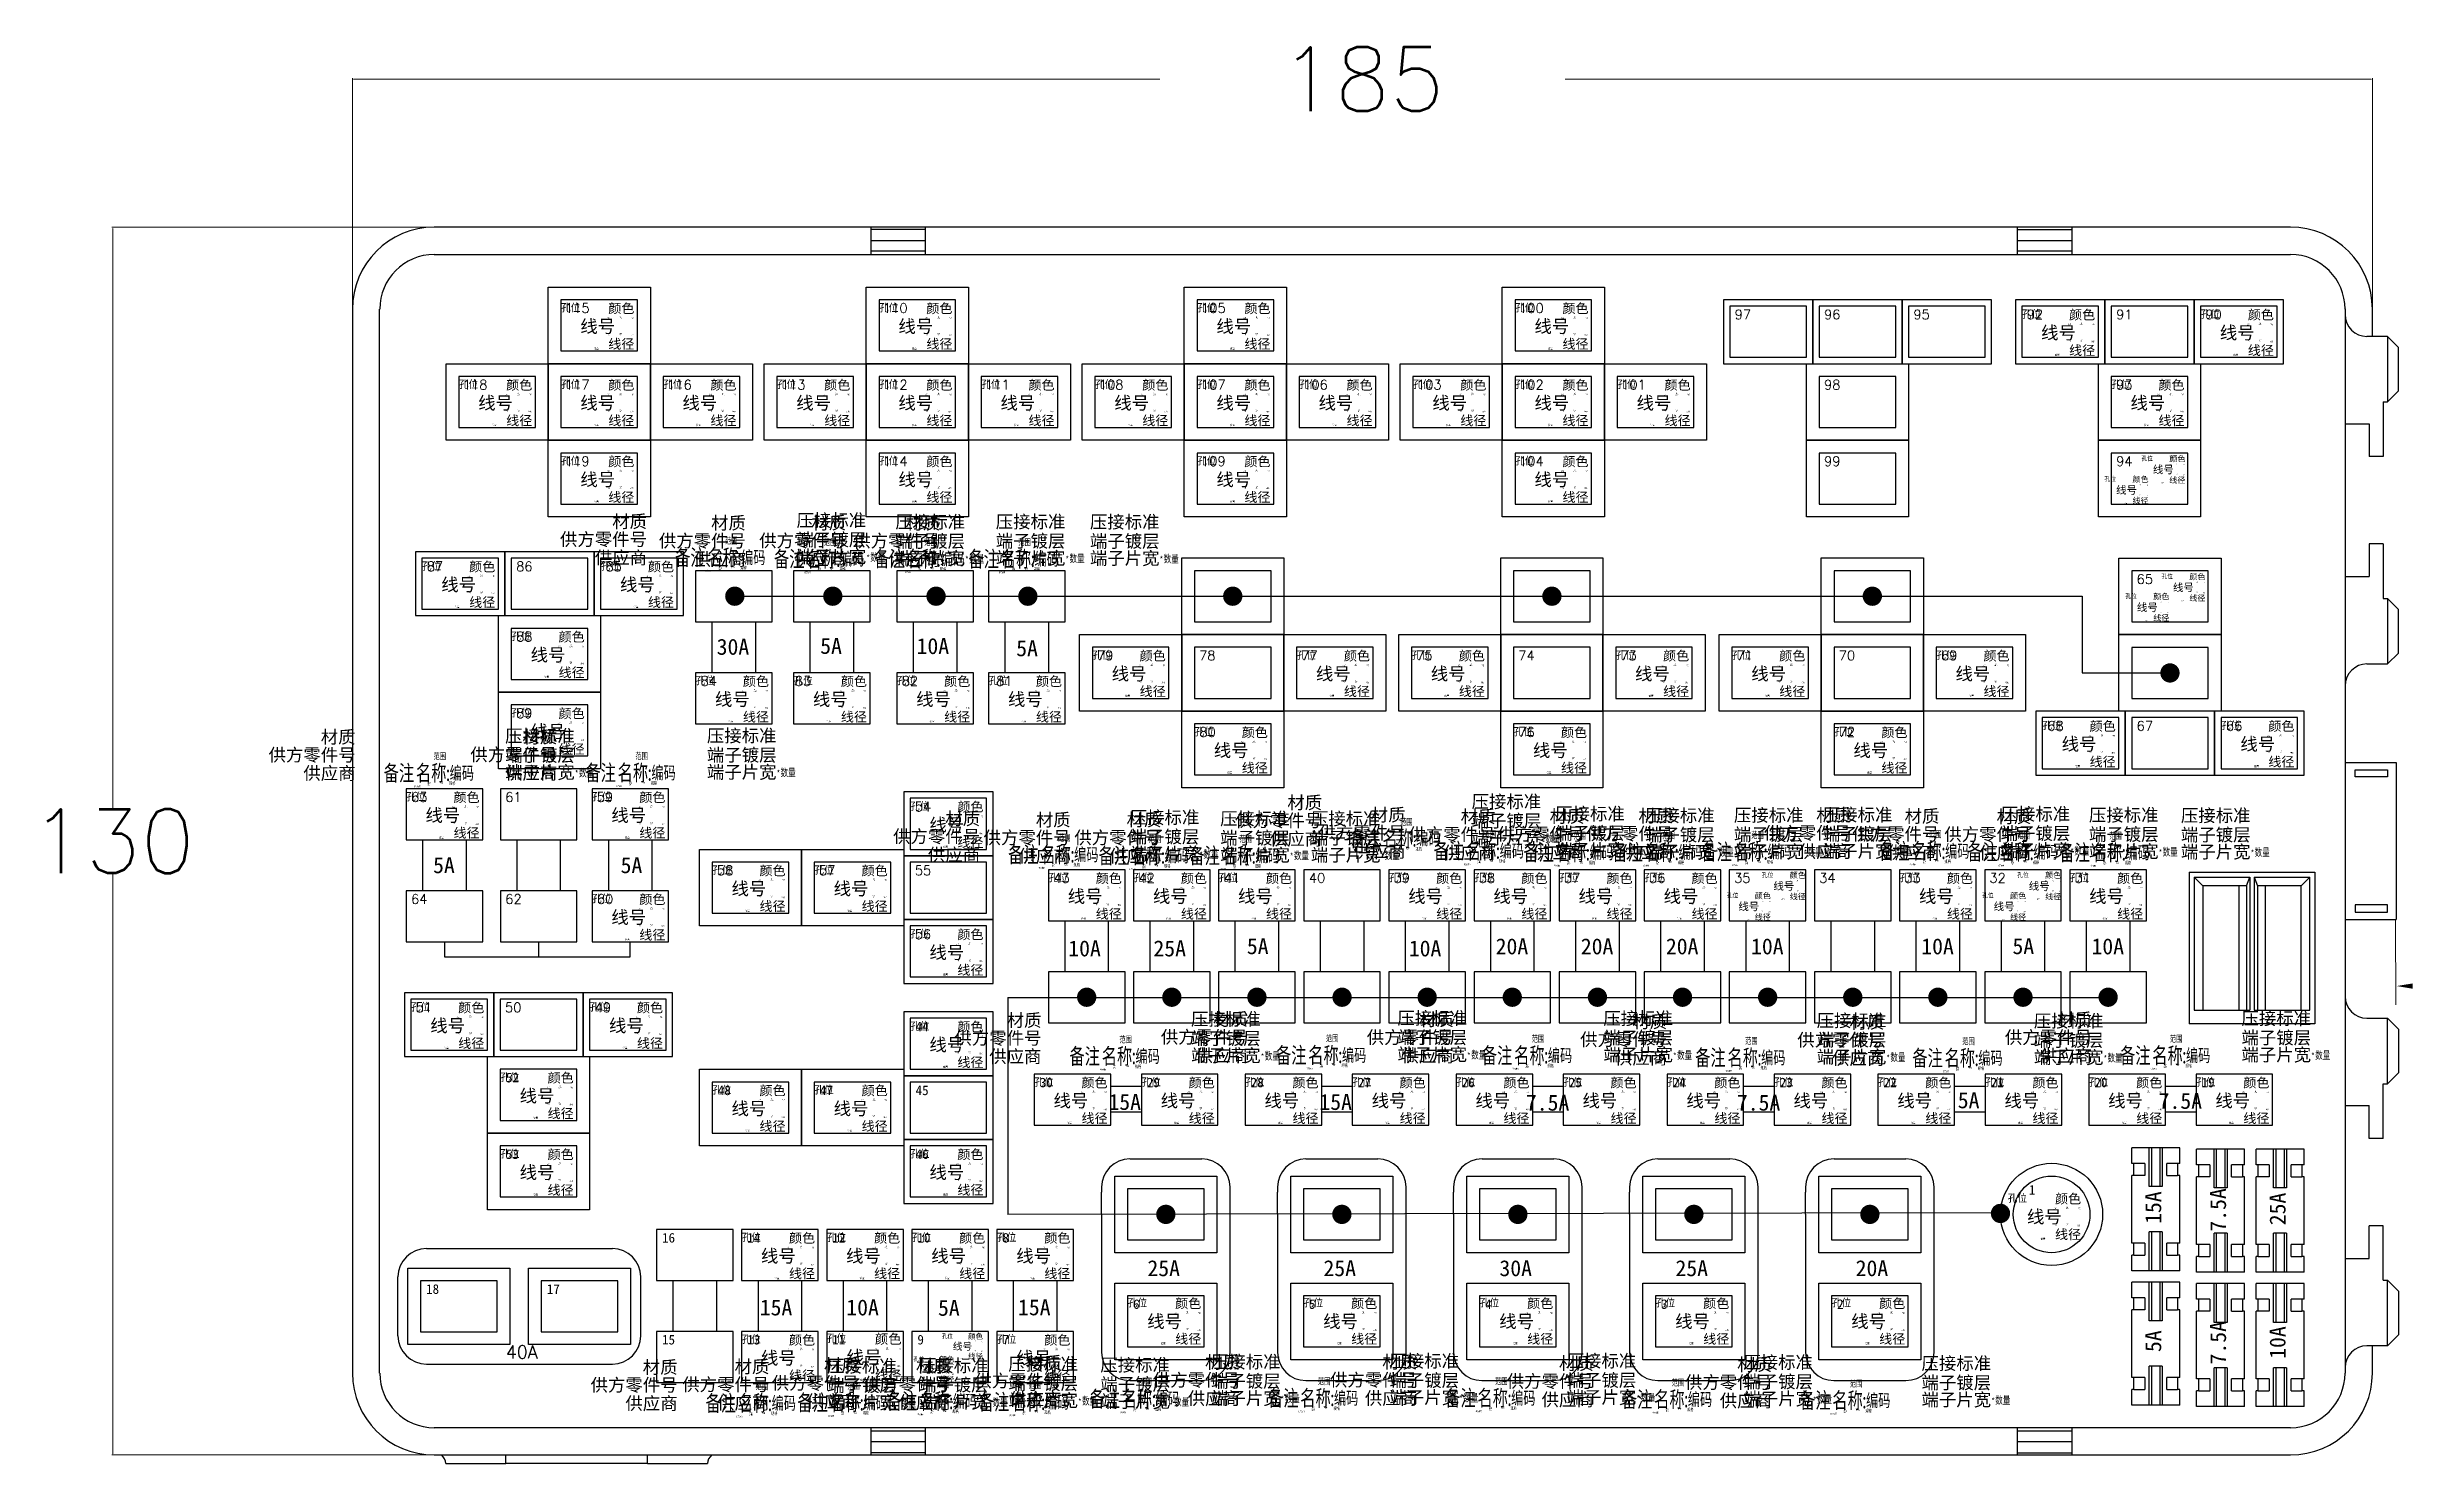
# Model space of a CAD drawing. Header units: millimetres. Extents: x -2653 to 6698, y -4403 to -42.
# Drawn here: x -2651.6 to -2281, y -630.9 to -409 of the extents above; entities that cross this region are included whole.
import ezdxf
from ezdxf.enums import TextEntityAlignment as Align

# ---------------------------------------------------------------- set-up
doc = ezdxf.new("R2010")
doc.units = ezdxf.units.MM
doc.header["$MEASUREMENT"] = 0
for name, color, linetype in [('文字', 3, 'Continuous'), ('轮廓线', 7, 'Continuous'), ('附件-供应商', 43, 'Continuous'), ('附件-名称', 53, 'Continuous'), ('附件-数量', 21, 'Continuous'), ('附件-编码', 52, 'Continuous')]:
    doc.layers.add(name, color=color, linetype=linetype)
for name, color, linetype, plot in [('附件-不打印', 2, 'Continuous', False), ('隐藏-剥皮长度', 2, 'Continuous', False), ('隐藏-加余量', 1, 'Continuous', False), ('隐藏-备注', 1, 'Continuous', False), ('隐藏-孔位', 1, 'Continuous', False), ('隐藏-对应端子', 2, 'Continuous', False), ('隐藏-规格', 1, 'Continuous', False), ('隐藏-辅助信息', 3, 'Continuous', False), ('隐藏-防水栓', 2, 'Continuous', False)]:
    doc.layers.add(name, color=color, linetype=linetype, plot=plot)
doc.styles.add('CL', font='', dxfattribs={"height": 2})
doc.styles.get("Standard").update_dxf_attribs({"font": 'txt', "bigfont": 'gbcbig.shx'})
doc.styles.add('灯泡', font='', dxfattribs={"width": 0.7})
doc.styles.get('CL').set_extended_font_data('SimSun')
doc.styles.get('灯泡').set_extended_font_data('NSimSun')

msp = doc.modelspace()

# ---------------------------------------------------------------- texts
at = {"lineweight": 0}
for s, height, p in [('115', 1.5, (-2570.5, -450.6)), ('110', 1.5, (-2520.67, -450.6)), ('105', 1.5, (-2470.84, -450.6)), ('100', 1.5, (-2421.01, -450.6)), ('97', 1.5, (-2387.23, -451.6)), ('96', 1.5, (-2373.23, -451.6)), ('95', 1.5, (-2359.23, -451.6)), ('92', 1.5, (-2341.47, -451.6)), ('91', 1.5, (-2327.47, -451.6)), ('90', 1.5, (-2313.47, -451.6)), ('118', 1.5, (-2586.5, -462.6)), ('117', 1.5, (-2570.5, -462.6)), ('116', 1.5, (-2554.5, -462.6)), ('113', 1.5, (-2536.67, -462.6)), ('112', 1.5, (-2520.67, -462.6)), ('111', 1.5, (-2504.67, -462.6)), ('108', 1.5, (-2486.84, -462.6)), ('107', 1.5, (-2470.84, -462.6)), ('106', 1.5, (-2454.84, -462.6)), ('103', 1.5, (-2437.01, -462.6)), ('102', 1.5, (-2421.01, -462.6)), ('101', 1.5, (-2405.01, -462.6)), ('98', 1.5, (-2373.23, -462.6)), ('93', 1.5, (-2327.47, -462.6)), ('119', 1.5, (-2570.5, -474.6)), ('114', 1.5, (-2520.67, -474.6)), ('109', 1.5, (-2470.84, -474.6)), ('104', 1.5, (-2421.01, -474.6)), ('99', 1.5, (-2373.23, -474.6)), ('94', 1.5, (-2327.47, -474.6)), ('87', 1.5, (-2592.15, -491.08)), ('86', 1.5, (-2578.15, -491.08)), ('85', 1.5, (-2564.15, -491.08)), ('65', 1.5, (-2324.26, -493.07)), ('88', 1.5, (-2578.15, -502.08)), ('79', 1.5, (-2487.14, -505.04)), ('78', 1.5, (-2471.14, -505.04)), ('77', 1.5, (-2455.14, -505.04)), ('75', 1.5, (-2437.14, -505.04)), ('74', 1.5, (-2421.14, -505.04)), ('73', 1.5, (-2405.14, -505.04)), ('71', 1.5, (-2386.93, -505.04)), ('70', 1.5, (-2370.93, -505.04)), ('69', 1.5, (-2354.9, -505.04)), ('84', 1.5, (-2549.26, -509.03)), ('83', 1.5, (-2534.5, -509.03)), ('82', 1.5, (-2517.73, -509.03)), ('81', 1.5, (-2502.96, -509.03)), ('89', 1.5, (-2578.15, -514.08)), ('68', 1.5, (-2338.26, -516.07)), ('67', 1.5, (-2324.26, -516.07)), ('66', 1.5, (-2310.26, -516.07)), ('80', 1.5, (-2471.1, -517.04)), ('76', 1.5, (-2421.14, -517.04)), ('72', 1.5, (-2370.93, -517.04)), ('63', 1.5, (-2594.61, -527.22)), ('61', 1.5, (-2579.85, -527.22)), ('59', 1.5, (-2565.52, -527.22)), ('54', 1.5, (-2515.69, -528.71)), ('58', 1.5, (-2546.69, -538.71)), ('57', 1.5, (-2530.69, -538.71)), ('55', 1.5, (-2515.69, -538.71)), ('43', 1.5, (-2493.96, -539.9)), ('42', 1.5, (-2480.63, -539.9)), ('41', 1.5, (-2467.29, -539.9)), ('40', 1.5, (-2453.95, -539.9)), ('39', 1.5, (-2440.67, -539.9)), ('38', 1.5, (-2427.33, -539.9)), ('37', 1.5, (-2414, -539.9)), ('36', 1.5, (-2400.66, -539.9)), ('35', 1.5, (-2387.32, -539.9)), ('34', 1.5, (-2373.99, -539.9)), ('33', 1.5, (-2360.65, -539.9)), ('32', 1.5, (-2347.32, -539.9)), ('31', 1.5, (-2333.98, -539.9)), ('64', 1.5, (-2594.61, -543.2)), ('62', 1.5, (-2579.85, -543.2)), ('60', 1.5, (-2565.5, -543.2)), ('56', 1.5, (-2515.69, -548.71)), ('51', 1.5, (-2593.89, -560.18)), ('50', 1.5, (-2579.89, -560.18)), ('49', 1.5, (-2565.84, -560.18)), ('40A', 2, (-2579.76, -614.43))]:
    msp.add_text(s, height=height, dxfattribs=at).set_placement(p)
at = {"style": '灯泡'}
for s, p in [('30A', (-2546.73, -504.17)), ('5A', (-2530.51, -504.03)), ('10A', (-2515.41, -504.06)), ('5A', (-2499.8, -504.4)), ('5A', (-2591.16, -538.39)), ('5A', (-2561.78, -538.39)), ('10A', (-2491.64, -551.43)), ('25A', (-2478.3, -551.43)), ('5A', (-2463.66, -551.08)), ('10A', (-2438.29, -551.43)), ('20A', (-2424.68, -551.11)), ('20A', (-2411.34, -551.11)), ('20A', (-2398.01, -551.11)), ('10A', (-2384.67, -551.11)), ('10A', (-2358, -551.11)), ('5A', (-2343.71, -551.08)), ('10A', (-2331.33, -551.11)), ('15A', (-2485.35, -575.49)), ('15A', (-2452.3, -575.49)), ('7.5A', (-2419.94, -575.6)), ('7.5A', (-2386.89, -575.6)), ('5A', (-2352.28, -575.23)), ('7.5A', (-2320.81, -575.32)), ('25A', (-2479.24, -601.54)), ('25A', (-2451.66, -601.54)), ('30A', (-2424.09, -601.54)), ('25A', (-2396.51, -601.54)), ('20A', (-2368.28, -601.54)), ('15A', (-2539.98, -607.69)), ('10A', (-2526.42, -607.69)), ('5A', (-2512.05, -607.75)), ('15A', (-2499.52, -607.67))]:
    msp.add_text(s, height=2.5, dxfattribs=at).set_placement(p)
at = {"lineweight": -3, "char_height": 1.5, "width": 2.333, "attachment_point": 1}
for s, insert in [('{\\fSimSun|b0|i0|c134|p2;44}', (-2515.56, -561.67)), ('{\\fSimSun|b0|i0|c134|p2;52}', (-2579.76, -569.68)), ('{\\fSimSun|b0|i0|c134|p2;30}', (-2496.11, -570.44)), ('{\\fSimSun|b0|i0|c134|p2;29}', (-2479.33, -570.44)), ('{\\fSimSun|b0|i0|c134|p2;28}', (-2463.07, -570.44)), ('{\\fSimSun|b0|i0|c134|p2;27}', (-2446.28, -570.44)), ('{\\fSimSun|b0|i0|c134|p2;26}', (-2430.02, -570.44)), ('{\\fSimSun|b0|i0|c134|p2;25}', (-2413.23, -570.44)), ('{\\fSimSun|b0|i0|c134|p2;24}', (-2396.97, -570.44)), ('{\\fSimSun|b0|i0|c134|p2;23}', (-2380.18, -570.44)), ('{\\fSimSun|b0|i0|c134|p2;22}', (-2363.92, -570.44)), ('{\\fSimSun|b0|i0|c134|p2;21}', (-2347.13, -570.44)), ('{\\fSimSun|b0|i0|c134|p2;20}', (-2330.87, -570.44)), ('{\\fSimSun|b0|i0|c134|p2;19}', (-2314.08, -570.44)), ('{\\fSimSun|b0|i0|c134|p2;48}', (-2546.56, -571.67)), ('{\\fSimSun|b0|i0|c134|p2;47}', (-2530.56, -571.67)), ('{\\fSimSun|b0|i0|c134|p2;45}', (-2515.56, -571.67)), ('{\\fSimSun|b0|i0|c134|p2;53}', (-2579.76, -581.68)), ('{\\fSimSun|b0|i0|c134|p2;46}', (-2515.56, -581.67)), ('{\\fSimSun|b0|i0|c134|p2;1}', (-2341.13, -587.26)), ('{\\fSimSun|b0|i0|c134|p2;16}', (-2555.29, -594.77)), ('{\\fSimSun|b0|i0|c134|p2;14}', (-2541.95, -594.77)), ('{\\fSimSun|b0|i0|c134|p2;12}', (-2528.62, -594.77)), ('{\\fSimSun|b0|i0|c134|p2;10}', (-2515.28, -594.77)), ('{\\fSimSun|b0|i0|c134|p2;8}', (-2501.94, -594.77)), ('{\\fSimSun|b0|i0|c134|p2;18}', (-2592.26, -602.81)), ('{\\fSimSun|b0|i0|c134|p2;17}', (-2573.34, -602.81)), ('{\\fSimSun|b0|i0|c134|p2;6}', (-2481.49, -605.17)), ('{\\fSimSun|b0|i0|c134|p2;5}', (-2453.91, -605.17)), ('{\\fSimSun|b0|i0|c134|p2;4}', (-2426.33, -605.17)), ('{\\fSimSun|b0|i0|c134|p2;3}', (-2398.76, -605.17)), ('{\\fSimSun|b0|i0|c134|p2;2}', (-2371.18, -605.17)), ('{\\fSimSun|b0|i0|c134|p2;15}', (-2555.29, -610.74)), ('{\\fSimSun|b0|i0|c134|p2;13}', (-2541.95, -610.74)), ('{\\fSimSun|b0|i0|c134|p2;11}', (-2528.62, -610.74)), ('{\\fSimSun|b0|i0|c134|p2;9}', (-2515.28, -610.74)), ('{\\fSimSun|b0|i0|c134|p2;7}', (-2501.94, -610.74))]:
    msp.add_mtext(s, dxfattribs=dict(at, insert=insert))
at = {"lineweight": -3, "char_height": 2.5, "width": 4.5613, "attachment_point": 1, "rotation": 90}
for s, insert in [('{\\fSimSun|b0|i0|c134|p2;15A}', (-2322.91, -593.35)), ('{\\fSimSun|b0|i0|c134|p2;7.5A}', (-2312.75, -594.56)), ('{\\fSimSun|b0|i0|c134|p2;25A}', (-2303.43, -593.56)), ('{\\fSimSun|b0|i0|c134|p2;5A}', (-2322.91, -613.43)), ('{\\fSimSun|b0|i0|c134|p2;7.5A}', (-2312.75, -615.37)), ('{\\fSimSun|b0|i0|c134|p2;10A}', (-2303.43, -614.49))]:
    msp.add_mtext(s, dxfattribs=dict(at, insert=insert))
at = {"layer": '文字', "style": '灯泡', "width": 0.7}
for p in [(-2543.16, -488.92), (-2527.67, -489.16), (-2511.95, -489.13), (-2497.2, -489.16), (-2588.82, -522.7), (-2557.22, -522.66), (-2437.4, -532.98), (-2490.98, -535.47), (-2476.8, -535.66), (-2462.58, -535.66), (-2424.32, -534.9), (-2410.24, -535.16), (-2396.31, -535.11), (-2382.38, -535.05), (-2354.52, -534.94), (-2340.69, -535.09), (-2326.27, -535.16), (-2481.37, -567.07), (-2449.02, -566.91), (-2416.76, -566.96), (-2383.34, -567.29), (-2349.32, -567.36), (-2316.78, -566.96), (-2538.38, -621.43), (-2524, -621.35), (-2509.99, -621.13), (-2495.58, -621.26), (-2478.24, -620.77), (-2450.27, -620.65), (-2422.51, -620.63), (-2394.83, -620.84), (-2366.91, -621.01)]:
    msp.add_text(':', height=2.5, dxfattribs=at).set_placement(p, align=Align.MIDDLE_CENTER)
at = {"layer": '文字', "color": 3, "style": 'CL', "flags": 1}
for tag, p in [('供方零件号', (-2557.64, -486.08)), ('材质', (-2557.64, -483.28)), ('供方零件号', (-2542.15, -486.32)), ('材质', (-2542.15, -483.52)), ('供方零件号', (-2526.43, -486.29)), ('压接标准', (-2523.3, -483.11)), ('端子镀层', (-2523.3, -486.13)), ('材质', (-2526.43, -483.5)), ('供方零件号', (-2511.68, -486.32)), ('压接标准', (-2507.81, -483.35)), ('端子镀层', (-2507.81, -486.37)), ('材质', (-2511.68, -483.52)), ('压接标准', (-2492.09, -483.32)), ('端子镀层', (-2492.09, -486.34)), ('压接标准', (-2477.34, -483.35)), ('端子镀层', (-2477.34, -486.37)), ('端子片宽', (-2523.3, -488.8)), ('端子片宽', (-2507.81, -489.04)), ('端子片宽', (-2492.09, -489.02)), ('端子片宽', (-2477.34, -489.04)), ('供方零件号', (-2603.3, -519.86)), ('材质', (-2603.3, -517.06)), ('供方零件号', (-2571.69, -519.82)), ('压接标准', (-2568.96, -516.89)), ('端子镀层', (-2568.96, -519.91)), ('材质', (-2571.69, -517.03)), ('压接标准', (-2537.35, -516.85)), ('端子镀层', (-2537.35, -519.87)), ('端子片宽', (-2568.96, -522.58)), ('端子片宽', (-2537.35, -522.55)), ('材质', (-2451.87, -527.34)), ('压接标准', (-2417.54, -527.17)), ('材质', (-2505.45, -529.84)), ('材质', (-2491.27, -530.03)), ('材质', (-2477.05, -530.02)), ('压接标准', (-2471.11, -529.66)), ('压接标准', (-2456.93, -529.85)), ('供方零件号', (-2451.87, -530.14)), ('压接标准', (-2442.72, -529.85)), ('材质', (-2438.79, -529.26)), ('材质', (-2424.71, -529.52)), ('端子镀层', (-2417.54, -530.19)), ('材质', (-2410.78, -529.47)), ('压接标准', (-2404.45, -529.09)), ('材质', (-2396.86, -529.41)), ('压接标准', (-2390.37, -529.35)), ('压接标准', (-2376.44, -529.3)), ('材质', (-2369, -529.3)), ('压接标准', (-2362.52, -529.24)), ('材质', (-2355.16, -529.46)), ('材质', (-2340.75, -529.52)), ('压接标准', (-2334.66, -529.13)), ('压接标准', (-2320.82, -529.28)), ('压接标准', (-2306.41, -529.35)), ('供方零件号', (-2505.45, -532.63)), ('供方零件号', (-2491.27, -532.82)), ('供方零件号', (-2477.05, -532.82)), ('端子镀层', (-2471.11, -532.68)), ('端子镀层', (-2456.93, -532.87)), ('端子镀层', (-2442.72, -532.87)), ('供方零件号', (-2438.79, -532.06)), ('供方零件号', (-2424.71, -532.32)), ('端子片宽', (-2417.54, -532.86)), ('供方零件号', (-2410.78, -532.27)), ('端子镀层', (-2404.45, -532.11)), ('端子片宽', (-2404.45, -534.78)), ('供方零件号', (-2396.86, -532.21)), ('端子镀层', (-2390.37, -532.37)), ('端子镀层', (-2376.44, -532.32)), ('供方零件号', (-2369, -532.1)), ('端子镀层', (-2362.52, -532.26)), ('端子片宽', (-2362.52, -534.93)), ('供方零件号', (-2355.16, -532.25)), ('供方零件号', (-2340.75, -532.32)), ('端子镀层', (-2334.66, -532.15)), ('端子片宽', (-2334.66, -534.82)), ('端子镀层', (-2320.82, -532.3)), ('端子片宽', (-2320.82, -534.98)), ('端子镀层', (-2306.41, -532.37)), ('端子片宽', (-2471.11, -535.36)), ('端子片宽', (-2456.93, -535.55)), ('端子片宽', (-2442.72, -535.54)), ('端子片宽', (-2390.37, -535.04)), ('端子片宽', (-2376.44, -534.99)), ('端子片宽', (-2306.41, -535.04)), ('供方零件号', (-2495.84, -564.23)), ('材质', (-2495.84, -561.44)), ('供方零件号', (-2463.5, -564.07)), ('压接标准', (-2461.5, -561.26)), ('端子镀层', (-2461.5, -564.28)), ('材质', (-2463.5, -561.27)), ('供方零件号', (-2431.24, -564.12)), ('压接标准', (-2429.16, -561.1)), ('端子镀层', (-2429.16, -564.12)), ('材质', (-2431.24, -561.32)), ('供方零件号', (-2397.81, -564.45)), ('压接标准', (-2396.9, -561.15)), ('端子镀层', (-2396.9, -564.17)), ('材质', (-2397.81, -561.65)), ('供方零件号', (-2363.79, -564.52)), ('压接标准', (-2363.47, -561.48)), ('端子镀层', (-2363.47, -564.5)), ('材质', (-2363.79, -561.73)), ('供方零件号', (-2331.26, -564.12)), ('压接标准', (-2329.45, -561.55)), ('端子镀层', (-2329.45, -564.57)), ('材质', (-2331.26, -561.32)), ('压接标准', (-2296.92, -561.15)), ('端子镀层', (-2296.92, -564.17)), ('端子片宽', (-2461.5, -566.96)), ('端子片宽', (-2429.16, -566.79)), ('端子片宽', (-2396.9, -566.84)), ('端子片宽', (-2363.47, -567.17)), ('端子片宽', (-2329.45, -567.25)), ('端子片宽', (-2296.92, -566.84)), ('材质', (-2552.85, -615.8)), ('材质', (-2538.47, -615.71)), ('材质', (-2524.46, -615.49)), ('压接标准', (-2518.51, -615.62)), ('材质', (-2510.05, -615.62)), ('压接标准', (-2504.13, -615.54)), ('压接标准', (-2490.12, -615.32)), ('材质', (-2492.71, -615.14)), ('压接标准', (-2475.71, -615.45)), ('材质', (-2464.75, -615.01)), ('压接标准', (-2458.37, -614.96)), ('材质', (-2436.99, -614.99)), ('压接标准', (-2430.41, -614.84)), ('材质', (-2409.31, -615.21)), ('压接标准', (-2402.65, -614.81)), ('材质', (-2381.39, -615.37)), ('压接标准', (-2374.97, -615.03)), ('压接标准', (-2347.05, -615.2)), ('供方零件号', (-2552.85, -618.59)), ('供方零件号', (-2538.47, -618.51)), ('供方零件号', (-2524.46, -618.29)), ('端子镀层', (-2518.51, -618.65)), ('供方零件号', (-2510.05, -618.42)), ('端子镀层', (-2504.13, -618.56)), ('供方零件号', (-2492.71, -617.93)), ('端子镀层', (-2490.12, -618.34)), ('端子镀层', (-2475.71, -618.47)), ('供方零件号', (-2464.75, -617.81)), ('端子镀层', (-2458.37, -617.98)), ('供方零件号', (-2436.99, -617.79)), ('端子镀层', (-2430.41, -617.86)), ('供方零件号', (-2409.31, -618)), ('端子镀层', (-2402.65, -617.84)), ('供方零件号', (-2381.39, -618.17)), ('端子镀层', (-2374.97, -618.06)), ('端子镀层', (-2347.05, -618.22)), ('端子片宽', (-2518.51, -621.32)), ('端子片宽', (-2504.13, -621.23)), ('端子片宽', (-2490.12, -621.01)), ('端子片宽', (-2475.71, -621.14)), ('端子片宽', (-2458.37, -620.65)), ('端子片宽', (-2430.41, -620.53)), ('端子片宽', (-2402.65, -620.51)), ('端子片宽', (-2374.97, -620.73)), ('端子片宽', (-2347.05, -620.89))]:
    msp.add_attdef(tag, text='', height=2, dxfattribs=at).set_placement(p, align=Align.MIDDLE_RIGHT)
at = {"layer": '轮廓线', "lineweight": 0, "char_height": 10, "attachment_point": 5}
for s, insert in [('\\A1;185', (-2445.56, -413.99)), ('\\A1;130', (-2641.32, -533.37))]:
    msp.add_mtext(s, dxfattribs=dict(at, insert=insert))
at = {"layer": '轮廓线', "color": 7, "style": 'CL', "flags": 4}
for height, p in [(2, (-2565.37, -452.71)), (2, (-2515.54, -452.71)), (2, (-2465.71, -452.71)), (2, (-2415.88, -452.71)), (2, (-2336.5, -453.71)), (2, (-2308.5, -453.71)), (2, (-2581.37, -464.71)), (2, (-2565.37, -464.71)), (2, (-2549.37, -464.71)), (2, (-2531.54, -464.71)), (2, (-2515.54, -464.71)), (2, (-2499.54, -464.71)), (2, (-2481.71, -464.71)), (2, (-2465.71, -464.71)), (2, (-2449.71, -464.71)), (2, (-2431.88, -464.71)), (2, (-2415.88, -464.71)), (2, (-2399.88, -464.71)), (2, (-2322.5, -464.71)), (2, (-2565.37, -476.71)), (2, (-2515.54, -476.71)), (2, (-2465.71, -476.71)), (2, (-2415.88, -476.71)), (1.2, (-2325.84, -478.36)), (1.2, (-2320.07, -475.15)), (2, (-2587.16, -493.18)), (2, (-2559.16, -493.18)), (1.2, (-2316.93, -493.63)), (1.2, (-2322.58, -496.74)), (2, (-2573.16, -504.18)), (2, (-2482.12, -507.15)), (2, (-2450.12, -507.15)), (2, (-2432.12, -507.15)), (2, (-2400.12, -507.15)), (2, (-2381.91, -507.15)), (2, (-2349.91, -507.15)), (2, (-2544.28, -511.14)), (2, (-2528.93, -511.14)), (2, (-2512.75, -511.14)), (2, (-2498.37, -511.14)), (2, (-2573.16, -516.18)), (2, (-2466.12, -519.15)), (2, (-2416.12, -519.15)), (2, (-2365.91, -519.15)), (2, (-2333.28, -518.17)), (2, (-2305.28, -518.17)), (2, (-2589.63, -529.32)), (2, (-2560.51, -529.32)), (2, (-2510.68, -530.81)), (2, (-2541.68, -540.81)), (2, (-2525.68, -540.81)), (2, (-2489, -542.01)), (2, (-2475.66, -542.01)), (2, (-2462.33, -542.01)), (2, (-2435.66, -542.01)), (2, (-2422.32, -542.01)), (2, (-2408.99, -542.01)), (2, (-2395.65, -542.01)), (1.2, (-2379.53, -540.41)), (2, (-2355.64, -542.01)), (1.2, (-2339.52, -540.41)), (2, (-2328.97, -542.01)), (2, (-2560.51, -545.3)), (1.2, (-2385.02, -543.62)), (1.2, (-2345.02, -543.62)), (2, (-2510.68, -550.81)), (2, (-2588.88, -562.28)), (2, (-2560.88, -562.28)), (2, (-2510.68, -565.27)), (2, (-2574.88, -573.28)), (2, (-2541.68, -575.27)), (2, (-2525.68, -575.27)), (2, (-2491.23, -574.04)), (2, (-2474.44, -574.04)), (2, (-2458.18, -574.04)), (2, (-2441.39, -574.04)), (2, (-2425.13, -574.04)), (2, (-2408.35, -574.04)), (2, (-2392.08, -574.04)), (2, (-2375.3, -574.04)), (2, (-2359.03, -574.04)), (2, (-2342.25, -574.04)), (2, (-2325.99, -574.04)), (2, (-2309.2, -574.04)), (2, (-2574.88, -585.28)), (2, (-2510.68, -585.27)), (2, (-2338.71, -592.23)), (2, (-2537.07, -598.37)), (2, (-2523.73, -598.37)), (2, (-2510.39, -598.37)), (2, (-2497.06, -598.37)), (2, (-2476.55, -608.62)), (2, (-2448.98, -608.62)), (2, (-2421.4, -608.62)), (2, (-2393.83, -608.62)), (2, (-2366.25, -608.62)), (2, (-2537.07, -614.35)), (2.041, (-2523.63, -614.25)), (1.115, (-2508.21, -612.54)), (2, (-2497.06, -614.35)), (1.115, (-2512.7, -616.13))]:
    msp.add_attdef('线号', text='300', height=height, dxfattribs=at).set_placement(p, align=Align.MIDDLE_CENTER)
for tag, text, height, p in [('颜色', 'NC', 1.5, (-2559.62, -449.89)), ('颜色', 'NC', 1.5, (-2509.79, -449.89)), ('颜色', 'NC', 1.5, (-2459.96, -449.89)), ('颜色', 'NC', 1.5, (-2410.13, -449.89)), ('颜色', 'NC', 1.5, (-2330.75, -450.89)), ('颜色', 'NC', 1.5, (-2302.75, -450.89)), ('线径', '0.5', 1.5, (-2559.62, -455.47)), ('线径', '0.5', 1.5, (-2509.79, -455.47)), ('线径', '0.5', 1.5, (-2459.96, -455.47)), ('线径', '0.5', 1.5, (-2410.13, -455.47)), ('线径', '0.5', 1.5, (-2330.75, -456.47)), ('线径', '0.5', 1.5, (-2302.75, -456.47)), ('颜色', 'NC', 1.5, (-2575.62, -461.89)), ('颜色', 'NC', 1.5, (-2559.62, -461.89)), ('颜色', 'NC', 1.5, (-2543.62, -461.89)), ('颜色', 'NC', 1.5, (-2525.79, -461.89)), ('颜色', 'NC', 1.5, (-2509.79, -461.89)), ('颜色', 'NC', 1.5, (-2493.79, -461.89)), ('颜色', 'NC', 1.5, (-2475.96, -461.89)), ('颜色', 'NC', 1.5, (-2459.96, -461.89)), ('颜色', 'NC', 1.5, (-2443.96, -461.89)), ('颜色', 'NC', 1.5, (-2426.13, -461.89)), ('颜色', 'NC', 1.5, (-2410.13, -461.89)), ('颜色', 'NC', 1.5, (-2394.13, -461.89)), ('颜色', 'NC', 1.5, (-2316.75, -461.89)), ('线径', '0.5', 1.5, (-2575.62, -467.47)), ('线径', '0.5', 1.5, (-2559.62, -467.47)), ('线径', '0.5', 1.5, (-2543.62, -467.47)), ('线径', '0.5', 1.5, (-2525.79, -467.47)), ('线径', '0.5', 1.5, (-2509.79, -467.47)), ('线径', '0.5', 1.5, (-2493.79, -467.47)), ('线径', '0.5', 1.5, (-2475.96, -467.47)), ('线径', '0.5', 1.5, (-2459.96, -467.47)), ('线径', '0.5', 1.5, (-2443.96, -467.47)), ('线径', '0.5', 1.5, (-2426.13, -467.47)), ('线径', '0.5', 1.5, (-2410.13, -467.47)), ('线径', '0.5', 1.5, (-2394.13, -467.47)), ('线径', '0.5', 1.5, (-2316.75, -467.47)), ('颜色', 'NC', 1.5, (-2559.62, -473.89)), ('颜色', 'NC', 1.5, (-2509.79, -473.89)), ('颜色', 'NC', 1.5, (-2459.96, -473.89)), ('颜色', 'NC', 1.5, (-2410.13, -473.89)), ('颜色', 'NC', 0.9, (-2316.62, -473.46)), ('颜色', 'NC', 0.9, (-2322.39, -476.67)), ('线径', '0.5', 0.9, (-2316.62, -476.81)), ('线径', '0.5', 1.5, (-2559.62, -479.47)), ('线径', '0.5', 1.5, (-2509.79, -479.47)), ('线径', '0.5', 1.5, (-2459.96, -479.47)), ('线径', '0.5', 1.5, (-2410.13, -479.47)), ('线径', '0.5', 0.9, (-2322.39, -480.02)), ('颜色', 'NC', 1.5, (-2581.41, -490.36)), ('颜色', 'NC', 1.5, (-2553.41, -490.36)), ('颜色', 'NC', 0.9, (-2313.48, -491.94)), ('线径', '0.5', 1.5, (-2581.41, -495.94)), ('线径', '0.5', 1.5, (-2553.41, -495.94)), ('颜色', 'NC', 0.9, (-2319.13, -495.05)), ('线径', '0.5', 0.9, (-2313.48, -495.29)), ('线径', '0.5', 0.9, (-2319.13, -498.4)), ('颜色', 'NC', 1.5, (-2567.41, -501.36)), ('颜色', 'NC', 1.5, (-2476.37, -504.33)), ('颜色', 'NC', 1.5, (-2444.37, -504.33)), ('颜色', 'NC', 1.5, (-2426.36, -504.33)), ('颜色', 'NC', 1.5, (-2394.36, -504.33)), ('颜色', 'NC', 1.5, (-2376.16, -504.33)), ('颜色', 'NC', 1.5, (-2344.16, -504.33)), ('线径', '0.5', 1.5, (-2567.41, -506.94)), ('颜色', 'NC', 1.5, (-2538.53, -508.32)), ('颜色', 'NC', 1.5, (-2523.18, -508.32)), ('颜色', 'NC', 1.5, (-2507, -508.32)), ('颜色', 'NC', 1.5, (-2492.62, -508.32)), ('线径', '0.5', 1.5, (-2476.37, -509.9)), ('线径', '0.5', 1.5, (-2444.37, -509.9)), ('线径', '0.5', 1.5, (-2426.36, -509.9)), ('线径', '0.5', 1.5, (-2394.36, -509.9)), ('线径', '0.5', 1.5, (-2376.16, -509.9)), ('线径', '0.5', 1.5, (-2344.16, -509.9)), ('颜色', 'NC', 1.5, (-2567.41, -513.36)), ('线径', '0.5', 1.5, (-2538.53, -513.9)), ('线径', '0.5', 1.5, (-2523.18, -513.9)), ('线径', '0.5', 1.5, (-2507, -513.9)), ('线径', '0.5', 1.5, (-2492.62, -513.9)), ('颜色', 'NC', 1.5, (-2327.53, -515.35)), ('颜色', 'NC', 1.5, (-2299.53, -515.35)), ('线径', '0.5', 1.5, (-2567.41, -518.94)), ('颜色', 'NC', 1.5, (-2460.37, -516.33)), ('颜色', 'NC', 1.5, (-2410.36, -516.33)), ('颜色', 'NC', 1.5, (-2360.16, -516.33)), ('线径', '0.5', 1.5, (-2460.37, -521.9)), ('线径', '0.5', 1.5, (-2410.36, -521.9)), ('线径', '0.5', 1.5, (-2360.16, -521.9)), ('线径', '0.5', 1.5, (-2327.53, -520.93)), ('线径', '0.5', 1.5, (-2299.53, -520.93)), ('颜色', 'NC', 1.5, (-2583.87, -526.5)), ('颜色', 'NC', 1.5, (-2554.76, -526.5)), ('颜色', 'NC', 1.5, (-2504.93, -527.99)), ('线径', '0.5', 1.5, (-2583.87, -532.08)), ('线径', '0.5', 1.5, (-2554.76, -532.08)), ('线径', '0.5', 1.5, (-2504.93, -533.57)), ('颜色', 'NC', 1.5, (-2535.93, -537.99)), ('颜色', 'NC', 1.5, (-2519.93, -537.99)), ('颜色', 'NC', 1.5, (-2483.25, -539.19)), ('颜色', 'NC', 1.5, (-2469.91, -539.19)), ('颜色', 'NC', 1.5, (-2456.58, -539.19)), ('颜色', 'NC', 1.5, (-2429.91, -539.19)), ('颜色', 'NC', 1.5, (-2416.57, -539.19)), ('颜色', 'NC', 1.5, (-2403.23, -539.19)), ('颜色', 'NC', 1.5, (-2389.9, -539.19)), ('颜色', 'NC', 0.9, (-2376.08, -538.71)), ('颜色', 'NC', 1.5, (-2349.89, -539.19)), ('颜色', 'NC', 0.9, (-2336.07, -538.71)), ('颜色', 'NC', 1.5, (-2323.22, -539.19)), ('颜色', 'NC', 1.5, (-2554.76, -542.48)), ('线径', '0.5', 1.5, (-2535.93, -543.57)), ('线径', '0.5', 1.5, (-2519.93, -543.57)), ('线径', '0.5', 1.5, (-2483.25, -544.77)), ('线径', '0.5', 1.5, (-2469.91, -544.77)), ('线径', '0.5', 1.5, (-2456.58, -544.77)), ('线径', '0.5', 1.5, (-2429.91, -544.77)), ('线径', '0.5', 1.5, (-2416.57, -544.77)), ('线径', '0.5', 1.5, (-2403.23, -544.77)), ('线径', '0.5', 1.5, (-2389.9, -544.77)), ('颜色', 'NC', 0.9, (-2381.57, -541.93)), ('线径', '0.5', 0.9, (-2381.57, -545.28)), ('线径', '0.5', 0.9, (-2376.08, -542.06)), ('线径', '0.5', 1.5, (-2349.89, -544.77)), ('颜色', 'NC', 0.9, (-2341.56, -541.93)), ('线径', '0.5', 0.9, (-2341.56, -545.28)), ('线径', '0.5', 0.9, (-2336.07, -542.06)), ('线径', '0.5', 1.5, (-2323.22, -544.77)), ('线径', '0.5', 1.5, (-2554.76, -548.06)), ('颜色', 'NC', 1.5, (-2504.93, -547.99)), ('线径', '0.5', 1.5, (-2504.93, -553.57)), ('颜色', 'NC', 1.5, (-2583.13, -559.46)), ('颜色', 'NC', 1.5, (-2555.13, -559.46)), ('颜色', 'NC', 1.5, (-2504.93, -562.45)), ('线径', '0.5', 1.5, (-2583.13, -565.04)), ('线径', '0.5', 1.5, (-2555.13, -565.04)), ('颜色', 'NC', 1.5, (-2569.13, -570.46)), ('线径', '0.5', 1.5, (-2504.93, -568.03)), ('颜色', 'NC', 1.5, (-2485.48, -571.22)), ('颜色', 'NC', 1.5, (-2468.69, -571.22)), ('颜色', 'NC', 1.5, (-2452.43, -571.22)), ('颜色', 'NC', 1.5, (-2435.64, -571.22)), ('颜色', 'NC', 1.5, (-2419.38, -571.22)), ('颜色', 'NC', 1.5, (-2402.59, -571.22)), ('颜色', 'NC', 1.5, (-2386.33, -571.22)), ('颜色', 'NC', 1.5, (-2369.55, -571.22)), ('颜色', 'NC', 1.5, (-2353.28, -571.22)), ('颜色', 'NC', 1.5, (-2336.5, -571.22)), ('颜色', 'NC', 1.5, (-2320.23, -571.22)), ('颜色', 'NC', 1.5, (-2303.45, -571.22)), ('颜色', 'NC', 1.5, (-2535.93, -572.45)), ('颜色', 'NC', 1.5, (-2519.93, -572.45)), ('线径', '0.5', 1.5, (-2569.13, -576.04)), ('线径', '0.5', 1.5, (-2535.93, -578.03)), ('线径', '0.5', 1.5, (-2519.93, -578.03)), ('线径', '0.5', 1.5, (-2485.48, -576.8)), ('线径', '0.5', 1.5, (-2468.69, -576.8)), ('线径', '0.5', 1.5, (-2452.43, -576.8)), ('线径', '0.5', 1.5, (-2435.64, -576.8)), ('线径', '0.5', 1.5, (-2419.38, -576.8)), ('线径', '0.5', 1.5, (-2402.59, -576.8)), ('线径', '0.5', 1.5, (-2386.33, -576.8)), ('线径', '0.5', 1.5, (-2369.55, -576.8)), ('线径', '0.5', 1.5, (-2353.28, -576.8)), ('线径', '0.5', 1.5, (-2336.5, -576.8)), ('线径', '0.5', 1.5, (-2320.23, -576.8)), ('线径', '0.5', 1.5, (-2303.45, -576.8)), ('颜色', 'NC', 1.5, (-2569.13, -582.46)), ('颜色', 'NC', 1.5, (-2504.93, -582.45)), ('线径', '0.5', 1.5, (-2569.13, -588.04)), ('线径', '0.5', 1.5, (-2504.93, -588.03)), ('颜色', 'NC', 1.5, (-2332.95, -589.41)), ('颜色', 'NC', 1.5, (-2531.31, -595.55)), ('颜色', 'NC', 1.5, (-2517.98, -595.55)), ('颜色', 'NC', 1.5, (-2504.64, -595.55)), ('颜色', 'NC', 1.5, (-2491.31, -595.55)), ('线径', '0.5', 1.5, (-2332.95, -594.99)), ('线径', '0.5', 1.5, (-2531.31, -601.13)), ('线径', '0.5', 1.5, (-2517.98, -601.13)), ('线径', '0.5', 1.5, (-2504.64, -601.13)), ('线径', '0.5', 1.5, (-2491.31, -601.13)), ('颜色', 'NC', 1.5, (-2470.8, -605.8)), ('颜色', 'NC', 1.5, (-2443.23, -605.8)), ('颜色', 'NC', 1.5, (-2415.65, -605.8)), ('颜色', 'NC', 1.5, (-2388.07, -605.8)), ('颜色', 'NC', 1.5, (-2360.5, -605.8)), ('颜色', 'NC', 1.5, (-2531.31, -611.53)), ('颜色', 'NC', 1.531, (-2517.76, -611.37)), ('颜色', 'NC', 0.836, (-2505, -610.97)), ('颜色', 'NC', 1.5, (-2491.31, -611.53)), ('线径', '0.5', 1.5, (-2470.8, -611.38)), ('线径', '0.5', 1.5, (-2443.23, -611.38)), ('线径', '0.5', 1.5, (-2415.65, -611.38)), ('线径', '0.5', 1.5, (-2388.07, -611.38)), ('线径', '0.5', 1.5, (-2360.5, -611.38)), ('颜色', 'NC', 0.836, (-2509.49, -614.56)), ('线径', '0.5', 0.836, (-2505, -614.08)), ('线径', '0.5', 1.5, (-2531.31, -617.1)), ('线径', '0.5', 1.531, (-2517.76, -617.07)), ('线径', '0.5', 0.836, (-2509.49, -617.67)), ('线径', '0.5', 1.5, (-2491.31, -617.1))]:
    msp.add_attdef(tag, text=text, height=height, dxfattribs=at).set_placement(p, align=Align.MIDDLE_RIGHT)
at = {"layer": '附件-不打印', "color": 1, "style": 'CL', "width": 0.7, "flags": 8}
for p in [(-2548.47, -490.17), (-2532.98, -490.41), (-2517.26, -490.38), (-2502.51, -490.41), (-2594.13, -523.95), (-2562.53, -523.91), (-2442.71, -534.23), (-2429.63, -536.15), (-2415.55, -536.41), (-2401.62, -536.36), (-2387.69, -536.3), (-2359.83, -536.19), (-2346, -536.34), (-2331.58, -536.41), (-2496.29, -536.72), (-2482.11, -536.91), (-2467.89, -536.91), (-2486.68, -568.32), (-2454.33, -568.16), (-2422.07, -568.21), (-2388.65, -568.54), (-2354.63, -568.61), (-2322.09, -568.21), (-2543.69, -622.69), (-2529.31, -622.6), (-2515.3, -622.38), (-2500.89, -622.51), (-2483.55, -622.02), (-2455.58, -621.9), (-2427.82, -621.88), (-2400.14, -622.1), (-2372.22, -622.26)]:
    msp.add_attdef('备注', text='', height=2.5, dxfattribs=at).set_placement(p, align=Align.RIGHT)
at = {"layer": '附件-不打印', "color": 3, "style": 'CL', "width": 0.7}
for tag, height, flags, p in [('范围', 1, 1, (-2544.45, -486.3)), ('范围', 1, 1, (-2528.96, -486.54)), ('范围', 1, 1, (-2513.24, -486.51)), ('范围', 1, 1, (-2498.49, -486.54)), ('供方编码', 0.25, 5, (-2547.98, -491.02)), ('工位', 0.25, 5, (-2546.16, -490.45)), ('位置', 0.25, 9, (-2544.17, -490.45)), ('供方编码', 0.25, 5, (-2532.48, -491.26)), ('工位', 0.25, 5, (-2530.66, -490.69)), ('位置', 0.25, 9, (-2528.68, -490.69)), ('供方编码', 0.25, 5, (-2516.76, -491.23)), ('工位', 0.25, 5, (-2514.95, -490.66)), ('位置', 0.25, 9, (-2512.96, -490.66)), ('供方编码', 0.25, 5, (-2502.02, -491.26)), ('工位', 0.25, 5, (-2500.2, -490.69)), ('位置', 0.25, 9, (-2498.21, -490.69)), ('范围', 1, 1, (-2590.11, -520.07)), ('范围', 1, 1, (-2558.5, -520.04)), ('供方编码', 0.25, 5, (-2593.63, -524.79)), ('工位', 0.25, 5, (-2591.81, -524.23)), ('位置', 0.25, 9, (-2589.82, -524.23)), ('供方编码', 0.25, 5, (-2562.03, -524.76)), ('工位', 0.25, 5, (-2560.21, -524.19)), ('位置', 0.25, 9, (-2558.22, -524.2)), ('范围', 1, 1, (-2438.68, -530.36)), ('范围', 1, 1, (-2492.26, -532.85)), ('范围', 1, 1, (-2478.08, -533.04)), ('范围', 1, 1, (-2463.87, -533.04)), ('范围', 1, 1, (-2425.6, -532.28)), ('范围', 1, 1, (-2411.52, -532.53)), ('范围', 1, 1, (-2397.59, -532.48)), ('范围', 1, 1, (-2383.67, -532.42)), ('范围', 1, 1, (-2355.81, -532.32)), ('范围', 1, 1, (-2341.97, -532.47)), ('范围', 1, 1, (-2327.56, -532.53)), ('工位', 0.25, 5, (-2493.97, -537)), ('位置', 0.25, 9, (-2491.98, -537.01)), ('工位', 0.25, 5, (-2479.79, -537.19)), ('位置', 0.25, 9, (-2477.8, -537.2)), ('工位', 0.25, 5, (-2465.57, -537.19)), ('位置', 0.25, 9, (-2463.58, -537.19)), ('供方编码', 0.25, 5, (-2442.21, -535.08)), ('工位', 0.25, 5, (-2440.39, -534.51)), ('位置', 0.25, 9, (-2438.4, -534.51)), ('供方编码', 0.25, 5, (-2429.13, -537)), ('工位', 0.25, 5, (-2427.31, -536.43)), ('位置', 0.25, 9, (-2425.32, -536.43)), ('供方编码', 0.25, 5, (-2415.05, -537.25)), ('工位', 0.25, 5, (-2413.23, -536.69)), ('位置', 0.25, 9, (-2411.24, -536.69)), ('供方编码', 0.25, 5, (-2401.12, -537.2)), ('工位', 0.25, 5, (-2399.3, -536.64)), ('位置', 0.25, 9, (-2397.31, -536.64)), ('供方编码', 0.25, 5, (-2387.19, -537.14)), ('工位', 0.25, 5, (-2385.37, -536.58)), ('位置', 0.25, 9, (-2383.38, -536.58)), ('供方编码', 0.25, 5, (-2359.33, -537.04)), ('工位', 0.25, 5, (-2357.51, -536.47)), ('位置', 0.25, 9, (-2355.53, -536.47)), ('供方编码', 0.25, 5, (-2345.5, -537.19)), ('工位', 0.25, 5, (-2343.68, -536.62)), ('位置', 0.25, 9, (-2341.69, -536.62)), ('供方编码', 0.25, 5, (-2331.08, -537.25)), ('工位', 0.25, 5, (-2329.26, -536.69)), ('位置', 0.25, 9, (-2327.27, -536.69)), ('供方编码', 0.25, 5, (-2495.79, -537.57)), ('供方编码', 0.25, 5, (-2481.61, -537.76)), ('供方编码', 0.25, 5, (-2467.39, -537.76)), ('范围', 1, 1, (-2482.65, -564.45)), ('范围', 1, 1, (-2450.31, -564.28)), ('范围', 1, 1, (-2418.05, -564.34)), ('范围', 1, 1, (-2384.62, -564.67)), ('范围', 1, 1, (-2350.6, -564.74)), ('范围', 1, 1, (-2318.07, -564.34)), ('供方编码', 0.25, 5, (-2486.18, -569.17)), ('工位', 0.25, 5, (-2484.36, -568.6)), ('位置', 0.25, 9, (-2482.37, -568.61)), ('供方编码', 0.25, 5, (-2453.84, -569)), ('工位', 0.25, 5, (-2452.02, -568.44)), ('位置', 0.25, 9, (-2450.03, -568.44)), ('供方编码', 0.25, 5, (-2421.57, -569.06)), ('工位', 0.25, 5, (-2419.75, -568.49)), ('位置', 0.25, 9, (-2417.77, -568.49)), ('供方编码', 0.25, 5, (-2388.15, -569.39)), ('工位', 0.25, 5, (-2386.33, -568.82)), ('位置', 0.25, 9, (-2384.34, -568.82)), ('供方编码', 0.25, 5, (-2354.13, -569.46)), ('工位', 0.25, 5, (-2352.31, -568.89)), ('位置', 0.25, 9, (-2350.32, -568.9)), ('供方编码', 0.25, 5, (-2321.6, -569.06)), ('工位', 0.25, 5, (-2319.78, -568.49)), ('位置', 0.25, 9, (-2317.79, -568.49)), ('范围', 1, 1, (-2539.66, -618.81)), ('范围', 1, 1, (-2525.28, -618.73)), ('范围', 1, 1, (-2511.27, -618.5)), ('范围', 1, 1, (-2496.86, -618.63)), ('范围', 1, 1, (-2479.52, -618.15)), ('范围', 1, 1, (-2451.56, -618.02)), ('范围', 1, 1, (-2423.8, -618)), ('范围', 1, 1, (-2396.12, -618.22)), ('范围', 1, 1, (-2368.2, -618.38)), ('工位', 0.25, 5, (-2512.98, -622.66)), ('位置', 0.25, 9, (-2510.99, -622.66)), ('工位', 0.25, 5, (-2481.23, -622.3)), ('位置', 0.25, 9, (-2479.24, -622.3)), ('供方编码', 0.25, 5, (-2455.08, -622.74)), ('工位', 0.25, 5, (-2453.26, -622.18)), ('位置', 0.25, 9, (-2451.28, -622.18)), ('供方编码', 0.25, 5, (-2427.32, -622.72)), ('工位', 0.25, 5, (-2425.51, -622.16)), ('位置', 0.25, 9, (-2423.52, -622.16)), ('工位', 0.25, 5, (-2397.83, -622.38)), ('位置', 0.25, 9, (-2395.84, -622.38)), ('工位', 0.25, 5, (-2369.9, -622.54)), ('位置', 0.25, 9, (-2367.91, -622.54)), ('供方编码', 0.25, 5, (-2543.19, -623.53)), ('工位', 0.25, 5, (-2541.37, -622.97)), ('位置', 0.25, 9, (-2539.38, -622.97)), ('供方编码', 0.25, 5, (-2528.81, -623.45)), ('工位', 0.25, 5, (-2526.99, -622.88)), ('位置', 0.25, 9, (-2525, -622.88)), ('供方编码', 0.25, 5, (-2514.8, -623.22)), ('供方编码', 0.25, 5, (-2500.39, -623.35)), ('工位', 0.25, 5, (-2498.57, -622.79)), ('位置', 0.25, 9, (-2496.58, -622.79)), ('供方编码', 0.25, 5, (-2483.05, -622.87)), ('供方编码', 0.25, 5, (-2399.65, -622.94)), ('供方编码', 0.25, 5, (-2371.72, -623.1))]:
    msp.add_attdef(tag, text='', height=height, dxfattribs=dict(at, flags=flags)).set_placement(p, align=Align.MIDDLE_CENTER)
at = {"layer": '附件-不打印', "color": 1, "style": 'CL', "width": 0.7, "flags": 13}
for p in [(-2546.41, -490.86), (-2530.91, -491.1), (-2515.19, -491.08), (-2500.45, -491.1), (-2592.06, -524.64), (-2560.46, -524.61), (-2494.22, -537.42), (-2480.04, -537.61), (-2465.82, -537.6), (-2440.64, -534.92), (-2427.56, -536.84), (-2413.48, -537.1), (-2399.55, -537.05), (-2385.62, -536.99), (-2357.76, -536.89), (-2343.93, -537.04), (-2329.51, -537.1), (-2484.61, -569.02), (-2452.27, -568.85), (-2420, -568.9), (-2386.58, -569.23), (-2352.56, -569.31), (-2320.02, -568.9), (-2481.48, -622.72), (-2453.51, -622.59), (-2425.75, -622.57), (-2398.08, -622.79), (-2541.62, -623.38), (-2527.24, -623.29), (-2513.23, -623.07), (-2498.82, -623.2), (-2370.15, -622.95)]:
    msp.add_attdef('选项', p, 'ALL', height=0.25, dxfattribs=at)
at = {"layer": '附件-不打印', "color": 3, "style": 'CL', "width": 0.7, "flags": 9}
for p in [(-2542.99, -490.78), (-2527.49, -491.02), (-2511.77, -490.99), (-2497.03, -491.02), (-2588.64, -524.55), (-2557.04, -524.52), (-2490.8, -537.33), (-2476.62, -537.52), (-2462.4, -537.52), (-2437.22, -534.84), (-2424.14, -536.76), (-2410.06, -537.01), (-2396.13, -536.96), (-2382.2, -536.9), (-2354.34, -536.8), (-2340.51, -536.95), (-2326.09, -537.01), (-2481.19, -568.93), (-2448.85, -568.76), (-2416.58, -568.82), (-2383.16, -569.15), (-2349.14, -569.22), (-2316.61, -568.82), (-2509.81, -622.98), (-2495.4, -623.11), (-2478.06, -622.63), (-2450.09, -622.5), (-2422.34, -622.48), (-2394.66, -622.7), (-2366.73, -622.87), (-2538.2, -623.29), (-2523.82, -623.21)]:
    msp.add_attdef('规格', p, '——', height=0.5, dxfattribs=at)
at = {"layer": '附件-供应商', "color": 3, "style": 'CL', "flags": 1}
for p in [(-2557.64, -488.96), (-2542.15, -489.2), (-2526.43, -489.17), (-2511.68, -489.2), (-2603.3, -522.73), (-2571.69, -522.7), (-2451.87, -533.02), (-2438.79, -534.94), (-2505.45, -535.51), (-2491.27, -535.7), (-2477.05, -535.7), (-2424.71, -535.19), (-2410.78, -535.14), (-2396.86, -535.08), (-2369, -534.98), (-2355.16, -535.13), (-2340.75, -535.19), (-2495.84, -567.11), (-2463.5, -566.94), (-2431.24, -567), (-2397.81, -567.33), (-2363.79, -567.4), (-2331.26, -567), (-2552.85, -621.47), (-2538.47, -621.39), (-2524.46, -621.16), (-2510.05, -621.29), (-2492.71, -620.81), (-2464.75, -620.68), (-2436.99, -620.66), (-2409.31, -620.88), (-2381.39, -621.05)]:
    msp.add_attdef('供应商', text='', height=2, dxfattribs=at).set_placement(p, align=Align.MIDDLE_RIGHT)
at = {"layer": '附件-名称', "color": 3, "style": 'CL', "width": 0.7, "flags": 8}
for p in [(-2543.41, -488.92), (-2527.92, -489.16), (-2512.2, -489.13), (-2497.45, -489.16), (-2589.07, -522.7), (-2557.47, -522.66), (-2437.65, -532.98), (-2424.57, -534.9), (-2410.49, -535.16), (-2396.56, -535.11), (-2382.63, -535.05), (-2354.77, -534.94), (-2340.94, -535.09), (-2326.52, -535.16), (-2491.23, -535.47), (-2477.05, -535.66), (-2462.83, -535.66), (-2481.62, -567.07), (-2449.27, -566.91), (-2417.01, -566.96), (-2383.59, -567.29), (-2349.57, -567.36), (-2317.03, -566.96), (-2538.63, -621.43), (-2524.25, -621.35), (-2510.24, -621.13), (-2495.83, -621.26), (-2478.49, -620.77), (-2450.52, -620.65), (-2422.76, -620.63), (-2395.08, -620.84), (-2367.16, -621.01)]:
    msp.add_attdef('名称', text='端子', height=2.5, dxfattribs=at).set_placement(p, align=Align.MIDDLE_RIGHT)
at = {"layer": '附件-数量', "color": 2, "style": 'CL', "width": 0.7, "flags": 7}
for p in [(-2523.01, -489.01), (-2507.52, -489.25), (-2491.8, -489.22), (-2477.05, -489.25), (-2568.66, -522.79), (-2537.06, -522.75), (-2417.24, -533.07), (-2470.82, -535.56), (-2456.64, -535.75), (-2442.42, -535.75), (-2404.16, -534.99), (-2390.08, -535.25), (-2376.15, -535.2), (-2362.22, -535.14), (-2334.37, -535.03), (-2320.53, -535.18), (-2306.11, -535.25), (-2461.21, -567.16), (-2428.87, -567), (-2396.61, -567.05), (-2363.18, -567.38), (-2329.16, -567.45), (-2296.63, -567.05), (-2518.22, -621.53), (-2503.84, -621.44), (-2489.83, -621.22), (-2475.42, -621.35), (-2458.08, -620.86), (-2430.12, -620.74), (-2402.36, -620.72), (-2374.68, -620.93), (-2346.75, -621.1)]:
    msp.add_attdef('*', text='*', height=1, dxfattribs=at).set_placement(p, align=Align.MIDDLE_CENTER)
at = {"layer": '附件-数量', "color": 2, "style": 'CL', "width": 0.7, "flags": 13}
for p in [(-2522.65, -488.89), (-2507.16, -489.13), (-2491.44, -489.1), (-2476.69, -489.13), (-2568.31, -522.66), (-2536.71, -522.63), (-2416.89, -532.94), (-2470.47, -535.44), (-2456.29, -535.63), (-2442.07, -535.63), (-2403.81, -534.87), (-2389.73, -535.12), (-2375.8, -535.07), (-2361.87, -535.01), (-2334.01, -534.91), (-2320.18, -535.06), (-2305.76, -535.12), (-2460.86, -567.04), (-2428.51, -566.87), (-2396.25, -566.92), (-2362.83, -567.25), (-2328.81, -567.33), (-2296.27, -566.93), (-2517.87, -621.4), (-2503.49, -621.31), (-2489.48, -621.09), (-2475.07, -621.22), (-2457.73, -620.74), (-2429.76, -620.61), (-2402, -620.59), (-2374.32, -620.81), (-2346.4, -620.97)]:
    msp.add_attdef('数量', text='1', height=1.2, dxfattribs=at).set_placement(p, align=Align.MIDDLE_LEFT)
at = {"layer": '附件-编码', "color": 2, "style": 'CL', "width": 0.7}
for p in [(-2542.91, -488.92), (-2527.42, -489.16), (-2511.7, -489.13), (-2496.95, -489.16), (-2588.57, -522.7), (-2556.97, -522.66), (-2437.15, -532.98), (-2424.07, -534.9), (-2354.27, -534.94), (-2490.73, -535.47), (-2476.55, -535.66), (-2462.33, -535.66), (-2409.99, -535.16), (-2396.06, -535.11), (-2382.13, -535.05), (-2340.44, -535.09), (-2326.02, -535.16), (-2481.12, -567.07), (-2448.77, -566.91), (-2416.51, -566.96), (-2383.09, -567.29), (-2349.07, -567.36), (-2316.53, -566.96), (-2538.13, -621.43), (-2523.75, -621.35), (-2509.74, -621.13), (-2495.33, -621.26), (-2477.99, -620.77), (-2450.02, -620.65), (-2422.26, -620.63), (-2394.58, -620.84), (-2366.66, -621.01)]:
    msp.add_attdef('编码', text='', height=2, dxfattribs=at).set_placement(p, align=Align.MIDDLE_LEFT)
at = {"layer": '隐藏-剥皮长度', "color": 2, "style": 'CL', "width": 0.9, "flags": 4}
for height, p in [(0.1, (-2559.76, -451.47)), (0.1, (-2509.93, -451.47)), (0.1, (-2460.1, -451.47)), (0.1, (-2410.27, -451.47)), (0.1, (-2330.88, -452.47)), (0.1, (-2302.88, -452.47)), (0.1, (-2575.76, -463.47)), (0.1, (-2559.76, -463.47)), (0.1, (-2543.76, -463.47)), (0.1, (-2525.93, -463.47)), (0.1, (-2509.93, -463.47)), (0.1, (-2493.93, -463.47)), (0.1, (-2476.1, -463.47)), (0.1, (-2460.1, -463.47)), (0.1, (-2444.1, -463.47)), (0.1, (-2426.27, -463.47)), (0.1, (-2410.27, -463.47)), (0.1, (-2394.27, -463.47)), (0.1, (-2316.88, -463.47)), (0.1, (-2559.76, -475.47)), (0.1, (-2509.93, -475.47)), (0.1, (-2460.1, -475.47)), (0.1, (-2410.27, -475.47)), (0.06, (-2322.47, -477.62)), (0.06, (-2316.7, -474.41)), (0.1, (-2581.54, -491.94)), (0.1, (-2553.54, -491.94)), (0.06, (-2313.56, -492.89)), (0.06, (-2319.21, -496)), (0.1, (-2567.54, -502.94)), (0.1, (-2476.51, -505.91)), (0.1, (-2444.51, -505.91)), (0.1, (-2426.5, -505.91)), (0.1, (-2394.5, -505.91)), (0.1, (-2376.3, -505.91)), (0.1, (-2344.3, -505.91)), (0.1, (-2538.67, -509.9)), (0.1, (-2523.32, -509.9)), (0.1, (-2507.13, -509.9)), (0.1, (-2492.76, -509.9)), (0.1, (-2567.54, -514.94)), (0.1, (-2460.51, -517.91)), (0.1, (-2410.5, -517.91)), (0.1, (-2360.3, -517.91)), (0.1, (-2327.66, -516.93)), (0.1, (-2299.66, -516.93)), (0.1, (-2584.01, -528.08)), (0.1, (-2554.9, -528.08)), (0.1, (-2505.06, -529.57)), (0.1, (-2536.06, -539.57)), (0.1, (-2520.06, -539.57)), (0.1, (-2483.39, -540.77)), (0.1, (-2470.05, -540.77)), (0.1, (-2456.71, -540.77)), (0.1, (-2430.04, -540.77)), (0.1, (-2416.71, -540.77)), (0.1, (-2403.37, -540.77)), (0.1, (-2390.04, -540.77)), (0.06, (-2376.16, -539.66)), (0.1, (-2350.03, -540.77)), (0.06, (-2336.15, -539.66)), (0.1, (-2323.36, -540.77)), (0.1, (-2554.9, -544.06)), (0.06, (-2381.65, -542.88)), (0.06, (-2341.65, -542.88)), (0.1, (-2505.06, -549.57)), (0.1, (-2583.26, -561.04)), (0.1, (-2555.26, -561.04)), (0.1, (-2505.06, -564.03)), (0.1, (-2569.26, -572.04)), (0.1, (-2536.06, -574.03)), (0.1, (-2520.06, -574.03)), (0.1, (-2485.61, -572.8)), (0.1, (-2468.83, -572.8)), (0.1, (-2452.57, -572.8)), (0.1, (-2435.78, -572.8)), (0.1, (-2419.52, -572.8)), (0.1, (-2402.73, -572.8)), (0.1, (-2386.47, -572.8)), (0.1, (-2369.68, -572.8)), (0.1, (-2353.42, -572.8)), (0.1, (-2336.63, -572.8)), (0.1, (-2320.37, -572.8)), (0.1, (-2303.58, -572.8)), (0.1, (-2569.26, -584.04)), (0.1, (-2505.06, -584.03)), (0.1, (-2333.09, -590.99)), (0.1, (-2531.45, -597.13)), (0.1, (-2518.12, -597.13)), (0.1, (-2504.78, -597.13)), (0.1, (-2491.44, -597.13)), (0.1, (-2470.94, -607.38)), (0.1, (-2443.36, -607.38)), (0.1, (-2415.79, -607.38)), (0.1, (-2388.21, -607.38)), (0.1, (-2360.64, -607.38)), (0.1, (-2531.45, -613.11)), (0.102, (-2517.9, -612.99)), (0.0557, (-2505.08, -611.85)), (0.1, (-2491.44, -613.11)), (0.0557, (-2509.57, -615.44))]:
    msp.add_attdef('剥皮', text='', height=height, dxfattribs=at).set_placement(p, align=Align.MIDDLE_RIGHT)
at = {"layer": '隐藏-加余量', "color": 1, "style": 'CL', "width": 0.9, "flags": 4}
for height, p in [(0.1, (-2559.76, -451.33)), (0.1, (-2509.93, -451.33)), (0.1, (-2460.1, -451.33)), (0.1, (-2410.27, -451.33)), (0.1, (-2330.88, -452.33)), (0.1, (-2302.88, -452.33)), (0.1, (-2575.76, -463.33)), (0.1, (-2559.76, -463.33)), (0.1, (-2543.76, -463.33)), (0.1, (-2525.93, -463.33)), (0.1, (-2509.93, -463.33)), (0.1, (-2493.93, -463.33)), (0.1, (-2476.1, -463.33)), (0.1, (-2460.1, -463.33)), (0.1, (-2444.1, -463.33)), (0.1, (-2426.27, -463.33)), (0.1, (-2410.27, -463.33)), (0.1, (-2394.27, -463.33)), (0.1, (-2316.88, -463.33)), (0.06, (-2316.7, -474.32)), (0.1, (-2559.76, -475.33)), (0.1, (-2509.93, -475.33)), (0.1, (-2460.1, -475.33)), (0.1, (-2410.27, -475.33)), (0.06, (-2322.47, -477.53)), (0.1, (-2581.54, -491.8)), (0.1, (-2553.54, -491.8)), (0.06, (-2313.56, -492.81)), (0.06, (-2319.21, -495.92)), (0.1, (-2567.54, -502.8)), (0.1, (-2476.51, -505.77)), (0.1, (-2444.51, -505.77)), (0.1, (-2426.5, -505.77)), (0.1, (-2394.5, -505.77)), (0.1, (-2376.3, -505.77)), (0.1, (-2344.3, -505.77)), (0.1, (-2538.67, -509.76)), (0.1, (-2523.32, -509.76)), (0.1, (-2507.13, -509.76)), (0.1, (-2492.76, -509.76)), (0.1, (-2567.54, -514.8)), (0.1, (-2460.51, -517.77)), (0.1, (-2410.5, -517.77)), (0.1, (-2360.3, -517.77)), (0.1, (-2327.66, -516.79)), (0.1, (-2299.66, -516.79)), (0.1, (-2584.01, -527.94)), (0.1, (-2554.9, -527.94)), (0.1, (-2505.06, -529.43)), (0.1, (-2536.06, -539.43)), (0.1, (-2520.06, -539.43)), (0.1, (-2483.39, -540.63)), (0.1, (-2470.05, -540.63)), (0.1, (-2456.71, -540.63)), (0.1, (-2430.04, -540.63)), (0.1, (-2416.71, -540.63)), (0.1, (-2403.37, -540.63)), (0.1, (-2390.04, -540.63)), (0.06, (-2376.16, -539.58)), (0.1, (-2350.03, -540.63)), (0.06, (-2336.15, -539.58)), (0.1, (-2323.36, -540.63)), (0.1, (-2554.9, -543.92)), (0.06, (-2381.65, -542.79)), (0.06, (-2341.65, -542.79)), (0.1, (-2505.06, -549.43)), (0.1, (-2583.26, -560.9)), (0.1, (-2555.26, -560.9)), (0.1, (-2505.06, -563.89)), (0.1, (-2569.26, -571.9)), (0.1, (-2536.06, -573.89)), (0.1, (-2520.06, -573.89)), (0.1, (-2485.61, -572.66)), (0.1, (-2468.83, -572.66)), (0.1, (-2452.57, -572.66)), (0.1, (-2435.78, -572.66)), (0.1, (-2419.52, -572.66)), (0.1, (-2402.73, -572.66)), (0.1, (-2386.47, -572.66)), (0.1, (-2369.68, -572.66)), (0.1, (-2353.42, -572.66)), (0.1, (-2336.63, -572.66)), (0.1, (-2320.37, -572.66)), (0.1, (-2303.58, -572.66)), (0.1, (-2569.26, -583.9)), (0.1, (-2505.06, -583.89)), (0.1, (-2333.09, -590.85)), (0.1, (-2531.45, -596.99)), (0.1, (-2518.12, -596.99)), (0.1, (-2504.78, -596.99)), (0.1, (-2491.44, -596.99)), (0.1, (-2470.94, -607.24)), (0.1, (-2443.36, -607.24)), (0.1, (-2415.79, -607.24)), (0.1, (-2388.21, -607.24)), (0.1, (-2360.64, -607.24)), (0.1, (-2531.45, -612.97)), (0.102, (-2517.9, -612.84)), (0.0557, (-2505.08, -611.77)), (0.1, (-2491.44, -612.97)), (0.0557, (-2509.57, -615.37))]:
    msp.add_attdef('加余量', text='', height=height, dxfattribs=at).set_placement(p, align=Align.MIDDLE_RIGHT)
at = {"layer": '隐藏-备注', "color": 1, "style": 'CL', "width": 0.9, "flags": 5}
for height, p in [(0.1, (-2561.79, -454.07)), (0.1, (-2511.96, -454.07)), (0.1, (-2462.14, -454.07)), (0.1, (-2412.31, -454.07)), (0.1, (-2332.92, -455.07)), (0.1, (-2304.92, -455.07)), (0.1, (-2577.79, -466.07)), (0.1, (-2561.79, -466.07)), (0.1, (-2545.79, -466.07)), (0.1, (-2527.96, -466.07)), (0.1, (-2511.96, -466.07)), (0.1, (-2495.96, -466.07)), (0.1, (-2478.14, -466.07)), (0.1, (-2462.14, -466.07)), (0.1, (-2446.14, -466.07)), (0.1, (-2428.31, -466.07)), (0.1, (-2412.31, -466.07)), (0.1, (-2396.31, -466.07)), (0.1, (-2318.92, -466.07)), (0.1, (-2561.79, -478.07)), (0.1, (-2511.96, -478.07)), (0.1, (-2462.14, -478.07)), (0.1, (-2412.31, -478.07)), (0.06, (-2317.93, -475.97)), (0.06, (-2323.69, -479.18)), (0.1, (-2583.58, -494.54)), (0.1, (-2555.58, -494.54)), (0.06, (-2314.78, -494.45)), (0.06, (-2320.43, -497.56)), (0.1, (-2569.58, -505.54)), (0.1, (-2478.54, -508.51)), (0.1, (-2446.54, -508.51)), (0.1, (-2428.54, -508.51)), (0.1, (-2396.54, -508.51)), (0.1, (-2378.34, -508.51)), (0.1, (-2346.34, -508.51)), (0.1, (-2540.71, -512.5)), (0.1, (-2525.36, -512.5)), (0.1, (-2509.17, -512.5)), (0.1, (-2494.8, -512.5)), (0.1, (-2569.58, -517.54)), (0.1, (-2462.54, -520.51)), (0.1, (-2412.54, -520.51)), (0.1, (-2362.34, -520.51)), (0.1, (-2329.7, -519.53)), (0.1, (-2301.7, -519.53)), (0.1, (-2586.05, -530.69)), (0.1, (-2556.94, -530.69)), (0.1, (-2507.1, -532.18)), (0.1, (-2538.1, -542.18)), (0.1, (-2522.1, -542.18)), (0.1, (-2485.42, -543.37)), (0.1, (-2472.09, -543.37)), (0.1, (-2458.75, -543.37)), (0.1, (-2432.08, -543.37)), (0.1, (-2418.74, -543.37)), (0.1, (-2405.41, -543.37)), (0.1, (-2392.07, -543.37)), (0.06, (-2382.88, -544.44)), (0.06, (-2377.38, -541.22)), (0.1, (-2352.07, -543.37)), (0.06, (-2342.87, -544.44)), (0.06, (-2337.38, -541.22)), (0.1, (-2325.39, -543.37)), (0.1, (-2556.94, -546.66)), (0.1, (-2507.1, -552.18)), (0.1, (-2585.3, -563.64)), (0.1, (-2557.3, -563.64)), (0.1, (-2507.1, -566.64)), (0.1, (-2571.3, -574.64)), (0.1, (-2538.1, -576.64)), (0.1, (-2522.1, -576.64)), (0.1, (-2487.65, -575.4)), (0.1, (-2470.87, -575.4)), (0.1, (-2454.6, -575.4)), (0.1, (-2437.82, -575.4)), (0.1, (-2421.55, -575.4)), (0.1, (-2404.77, -575.4)), (0.1, (-2388.51, -575.4)), (0.1, (-2371.72, -575.4)), (0.1, (-2355.46, -575.4)), (0.1, (-2338.67, -575.4)), (0.1, (-2322.41, -575.4)), (0.1, (-2305.62, -575.4)), (0.1, (-2571.3, -586.64)), (0.1, (-2507.1, -586.64)), (0.1, (-2335.13, -593.59)), (0.1, (-2533.49, -599.73)), (0.1, (-2520.15, -599.73)), (0.1, (-2506.82, -599.73)), (0.1, (-2493.48, -599.73)), (0.1, (-2472.98, -609.99)), (0.1, (-2445.4, -609.99)), (0.1, (-2417.83, -609.99)), (0.1, (-2390.25, -609.99)), (0.1, (-2362.67, -609.99)), (0.0557, (-2506.21, -613.3)), (0.1, (-2533.49, -615.71)), (0.102, (-2519.98, -615.64)), (0.0557, (-2510.7, -616.89)), (0.1, (-2493.48, -615.71))]:
    msp.add_attdef('备注', text='', height=height, dxfattribs=at).set_placement(p, align=Align.MIDDLE_CENTER)
at = {"layer": '隐藏-孔位', "color": 6, "style": 'CL', "width": 0.9, "flags": 4}
for height, p in [(1.2, (-2571.12, -449.78)), (1.2, (-2521.29, -449.78)), (1.2, (-2471.46, -449.78)), (1.2, (-2421.64, -449.78)), (1.2, (-2342.25, -450.78)), (1.2, (-2314.25, -450.78)), (1.2, (-2587.12, -461.78)), (1.2, (-2571.12, -461.78)), (1.2, (-2555.12, -461.78)), (1.2, (-2537.29, -461.78)), (1.2, (-2521.29, -461.78)), (1.2, (-2505.29, -461.78)), (1.2, (-2487.46, -461.78)), (1.2, (-2471.46, -461.78)), (1.2, (-2455.46, -461.78)), (1.2, (-2437.64, -461.78)), (1.2, (-2421.64, -461.78)), (1.2, (-2405.64, -461.78)), (1.2, (-2328.25, -461.78)), (1.2, (-2571.12, -473.78)), (1.2, (-2521.29, -473.78)), (1.2, (-2471.46, -473.78)), (1.2, (-2421.64, -473.78)), (0.72, (-2323.52, -473.4)), (0.72, (-2329.29, -476.61)), (1.2, (-2592.91, -490.26)), (1.2, (-2564.91, -490.26)), (0.72, (-2320.38, -491.88)), (0.72, (-2326.03, -494.99)), (1.2, (-2578.91, -501.26)), (1.2, (-2487.87, -504.22)), (1.2, (-2455.87, -504.22)), (1.2, (-2437.87, -504.22)), (1.2, (-2405.87, -504.22)), (1.2, (-2387.66, -504.22)), (1.2, (-2355.66, -504.22)), (1.2, (-2550.03, -508.21)), (1.2, (-2534.69, -508.21)), (1.2, (-2518.5, -508.21)), (1.2, (-2504.13, -508.21)), (1.2, (-2578.91, -513.26)), (1.2, (-2339.03, -515.25)), (1.2, (-2311.03, -515.25)), (1.2, (-2471.87, -516.22)), (1.2, (-2421.87, -516.22)), (1.2, (-2371.66, -516.22)), (1.2, (-2595.38, -526.4)), (1.2, (-2566.26, -526.4)), (1.2, (-2516.43, -527.89)), (1.2, (-2547.43, -537.89)), (1.2, (-2531.43, -537.89)), (1.2, (-2494.75, -539.08)), (1.2, (-2481.42, -539.08)), (1.2, (-2468.08, -539.08)), (1.2, (-2441.41, -539.08)), (1.2, (-2428.07, -539.08)), (1.2, (-2414.74, -539.08)), (1.2, (-2401.4, -539.08)), (0.72, (-2382.98, -538.65)), (1.2, (-2361.39, -539.08)), (0.72, (-2342.97, -538.65)), (1.2, (-2334.72, -539.08)), (1.2, (-2566.26, -542.37)), (0.72, (-2388.47, -541.87)), (0.72, (-2348.47, -541.87)), (1.2, (-2516.43, -547.89)), (1.2, (-2594.63, -559.35)), (1.2, (-2566.63, -559.35)), (1.2, (-2516.43, -562.35)), (1.2, (-2580.63, -570.35)), (1.2, (-2496.98, -571.12)), (1.2, (-2480.19, -571.12)), (1.2, (-2463.93, -571.12)), (1.2, (-2447.15, -571.12)), (1.2, (-2430.88, -571.12)), (1.2, (-2414.1, -571.12)), (1.2, (-2397.83, -571.12)), (1.2, (-2381.05, -571.12)), (1.2, (-2364.79, -571.12)), (1.2, (-2348, -571.12)), (1.2, (-2331.74, -571.12)), (1.2, (-2314.95, -571.12)), (1.2, (-2547.43, -572.35)), (1.2, (-2531.43, -572.35)), (1.2, (-2580.63, -582.35)), (1.2, (-2516.43, -582.35)), (1.2, (-2344.46, -589.31)), (1.2, (-2542.82, -595.45)), (1.2, (-2529.48, -595.45)), (1.2, (-2516.15, -595.45)), (1.2, (-2502.81, -595.45)), (1.2, (-2482.31, -605.7)), (1.2, (-2454.73, -605.7)), (1.2, (-2427.15, -605.7)), (1.2, (-2399.58, -605.7)), (1.2, (-2372, -605.7)), (1.2, (-2542.82, -611.42)), (1.22, (-2529.5, -611.27)), (0.669, (-2511.41, -610.91)), (1.2, (-2502.81, -611.42)), (0.669, (-2515.9, -614.5))]:
    msp.add_attdef('孔位', text='', height=height, dxfattribs=at).set_placement(p, align=Align.MIDDLE_LEFT)
at = {"layer": '隐藏-对应端子', "color": 2, "style": 'CL', "width": 0.9, "flags": 4}
for height, p in [(0.1, (-2563.44, -451.48)), (0.1, (-2513.61, -451.48)), (0.1, (-2463.78, -451.48)), (0.1, (-2413.95, -451.48)), (0.1, (-2334.57, -452.48)), (0.1, (-2306.57, -452.48)), (0.1, (-2579.44, -463.48)), (0.1, (-2563.44, -463.48)), (0.1, (-2547.44, -463.48)), (0.1, (-2529.61, -463.48)), (0.1, (-2513.61, -463.48)), (0.1, (-2497.61, -463.48)), (0.1, (-2479.78, -463.48)), (0.1, (-2463.78, -463.48)), (0.1, (-2447.78, -463.48)), (0.1, (-2429.95, -463.48)), (0.1, (-2413.95, -463.48)), (0.1, (-2397.95, -463.48)), (0.1, (-2320.57, -463.48)), (0.1, (-2563.44, -475.48)), (0.1, (-2513.61, -475.48)), (0.1, (-2463.78, -475.48)), (0.1, (-2413.95, -475.48)), (0.06, (-2324.68, -477.63)), (0.06, (-2318.91, -474.42)), (0.1, (-2585.23, -491.95)), (0.1, (-2557.23, -491.95)), (0.06, (-2315.77, -492.9)), (0.06, (-2321.42, -496.01)), (0.1, (-2571.23, -502.95)), (0.1, (-2480.19, -505.92)), (0.1, (-2448.19, -505.92)), (0.1, (-2430.19, -505.92)), (0.1, (-2398.19, -505.92)), (0.1, (-2379.98, -505.92)), (0.1, (-2347.98, -505.92)), (0.1, (-2542.35, -509.91)), (0.1, (-2527, -509.91)), (0.1, (-2510.82, -509.91)), (0.1, (-2496.45, -509.91)), (0.1, (-2571.23, -514.95)), (0.1, (-2464.19, -517.92)), (0.1, (-2414.19, -517.92)), (0.1, (-2363.98, -517.92)), (0.1, (-2331.35, -516.95)), (0.1, (-2303.35, -516.95)), (0.1, (-2587.7, -528.1)), (0.1, (-2558.58, -528.1)), (0.1, (-2508.75, -529.59)), (0.1, (-2539.75, -539.59)), (0.1, (-2523.75, -539.59)), (0.1, (-2487.07, -540.78)), (0.1, (-2473.74, -540.78)), (0.1, (-2460.4, -540.78)), (0.1, (-2433.73, -540.78)), (0.1, (-2420.39, -540.78)), (0.1, (-2407.06, -540.78)), (0.1, (-2393.72, -540.78)), (0.06, (-2378.37, -539.67)), (0.1, (-2353.71, -540.78)), (0.06, (-2338.37, -539.67)), (0.1, (-2327.04, -540.78)), (0.1, (-2558.58, -544.07)), (0.06, (-2383.87, -542.89)), (0.06, (-2343.86, -542.89)), (0.1, (-2508.75, -549.59)), (0.1, (-2586.95, -561.05)), (0.1, (-2558.95, -561.05)), (0.1, (-2508.75, -564.05)), (0.1, (-2572.95, -572.05)), (0.1, (-2539.75, -574.05)), (0.1, (-2523.75, -574.05)), (0.1, (-2489.3, -572.81)), (0.1, (-2472.51, -572.81)), (0.1, (-2456.25, -572.81)), (0.1, (-2439.47, -572.81)), (0.1, (-2423.2, -572.81)), (0.1, (-2406.42, -572.81)), (0.1, (-2390.15, -572.81)), (0.1, (-2373.37, -572.81)), (0.1, (-2357.11, -572.81)), (0.1, (-2340.32, -572.81)), (0.1, (-2324.06, -572.81)), (0.1, (-2307.27, -572.81)), (0.1, (-2572.95, -584.05)), (0.1, (-2508.75, -584.05)), (0.1, (-2336.78, -591)), (0.1, (-2535.14, -597.14)), (0.1, (-2521.8, -597.14)), (0.1, (-2508.47, -597.14)), (0.1, (-2495.13, -597.14)), (0.1, (-2474.63, -607.4)), (0.1, (-2447.05, -607.4)), (0.1, (-2419.47, -607.4)), (0.1, (-2391.9, -607.4)), (0.1, (-2364.32, -607.4)), (0.1, (-2535.14, -613.12)), (0.102, (-2521.66, -613)), (0.0557, (-2507.13, -611.86)), (0.1, (-2495.13, -613.12)), (0.0557, (-2511.62, -615.45))]:
    msp.add_attdef('对应簧片', text='', height=height, dxfattribs=at).set_placement(p, align=Align.MIDDLE_RIGHT)
at = {"layer": '隐藏-规格', "color": 1, "style": 'CL', "width": 0.9, "flags": 5}
for height, p in [(0.2, (-2559.76, -454.08)), (0.2, (-2509.93, -454.08)), (0.2, (-2460.1, -454.08)), (0.2, (-2410.27, -454.08)), (0.2, (-2330.88, -455.08)), (0.2, (-2302.88, -455.08)), (0.2, (-2575.76, -466.08)), (0.2, (-2559.76, -466.08)), (0.2, (-2543.76, -466.08)), (0.2, (-2525.93, -466.08)), (0.2, (-2509.93, -466.08)), (0.2, (-2493.93, -466.08)), (0.2, (-2476.1, -466.08)), (0.2, (-2460.1, -466.08)), (0.2, (-2444.1, -466.08)), (0.2, (-2426.27, -466.08)), (0.2, (-2410.27, -466.08)), (0.2, (-2394.27, -466.08)), (0.2, (-2316.88, -466.08)), (0.2, (-2559.76, -478.08)), (0.2, (-2509.93, -478.08)), (0.2, (-2460.1, -478.08)), (0.2, (-2410.27, -478.08)), (0.12, (-2316.7, -475.98)), (0.12, (-2322.47, -479.19)), (0.2, (-2581.54, -494.55)), (0.2, (-2553.54, -494.55)), (0.12, (-2313.56, -494.46)), (0.12, (-2319.21, -497.57)), (0.2, (-2567.54, -505.55)), (0.2, (-2476.51, -508.52)), (0.2, (-2444.51, -508.52)), (0.2, (-2426.5, -508.52)), (0.2, (-2394.5, -508.52)), (0.2, (-2376.3, -508.52)), (0.2, (-2344.3, -508.52)), (0.2, (-2538.67, -512.51)), (0.2, (-2523.32, -512.51)), (0.2, (-2507.13, -512.51)), (0.2, (-2492.76, -512.51)), (0.2, (-2567.54, -517.55)), (0.2, (-2460.51, -520.52)), (0.2, (-2410.5, -520.52)), (0.2, (-2360.3, -520.52)), (0.2, (-2327.66, -519.55)), (0.2, (-2299.66, -519.55)), (0.2, (-2584.01, -530.7)), (0.2, (-2554.9, -530.7)), (0.2, (-2505.06, -532.19)), (0.2, (-2536.06, -542.19)), (0.2, (-2520.06, -542.19)), (0.2, (-2483.39, -543.38)), (0.2, (-2470.05, -543.38)), (0.2, (-2456.71, -543.38)), (0.2, (-2430.04, -543.38)), (0.2, (-2416.71, -543.38)), (0.2, (-2403.37, -543.38)), (0.2, (-2390.04, -543.38)), (0.12, (-2381.65, -544.45)), (0.12, (-2376.16, -541.23)), (0.2, (-2350.03, -543.38)), (0.12, (-2341.65, -544.45)), (0.12, (-2336.15, -541.23)), (0.2, (-2323.36, -543.38)), (0.2, (-2554.9, -546.67)), (0.2, (-2505.06, -552.19)), (0.2, (-2583.26, -563.65)), (0.2, (-2555.26, -563.65)), (0.2, (-2505.06, -566.65)), (0.2, (-2569.26, -574.65)), (0.2, (-2536.06, -576.65)), (0.2, (-2520.06, -576.65)), (0.2, (-2485.61, -575.41)), (0.2, (-2468.83, -575.41)), (0.2, (-2452.57, -575.41)), (0.2, (-2435.78, -575.41)), (0.2, (-2419.52, -575.41)), (0.2, (-2402.73, -575.41)), (0.2, (-2386.47, -575.41)), (0.2, (-2369.68, -575.41)), (0.2, (-2353.42, -575.41)), (0.2, (-2336.63, -575.41)), (0.2, (-2320.37, -575.41)), (0.2, (-2303.58, -575.41)), (0.2, (-2569.26, -586.65)), (0.2, (-2505.06, -586.65)), (0.2, (-2333.09, -593.6)), (0.2, (-2531.45, -599.74)), (0.2, (-2518.12, -599.74)), (0.2, (-2504.78, -599.74)), (0.2, (-2491.44, -599.74)), (0.2, (-2470.94, -610)), (0.2, (-2443.36, -610)), (0.2, (-2415.79, -610)), (0.2, (-2388.21, -610)), (0.2, (-2360.64, -610)), (0.111, (-2505.08, -613.31)), (0.2, (-2531.45, -615.72)), (0.204, (-2517.9, -615.65)), (0.111, (-2509.57, -616.9)), (0.2, (-2491.44, -615.72))]:
    msp.add_attdef('规格', text='', height=height, dxfattribs=at).set_placement(p, align=Align.MIDDLE_RIGHT)
at = {"layer": '隐藏-辅助信息', "color": 3, "style": 'CL', "width": 0.9, "flags": 5}
for tag, height, p in [('供方编码', 0.1, (-2561.79, -451.45)), ('编码', 0.1, (-2561.79, -451.32)), ('供方编码', 0.1, (-2511.96, -451.45)), ('编码', 0.1, (-2511.96, -451.32)), ('供方编码', 0.1, (-2462.14, -451.45)), ('编码', 0.1, (-2462.14, -451.32)), ('供方编码', 0.1, (-2412.31, -451.45)), ('编码', 0.1, (-2412.31, -451.32)), ('供方编码', 0.1, (-2332.92, -452.45)), ('编码', 0.1, (-2332.92, -452.32)), ('供方编码', 0.1, (-2304.92, -452.45)), ('编码', 0.1, (-2304.92, -452.32)), ('供方编码', 0.1, (-2577.79, -463.45)), ('编码', 0.1, (-2577.79, -463.32)), ('供方编码', 0.1, (-2561.79, -463.45)), ('编码', 0.1, (-2561.79, -463.32)), ('供方编码', 0.1, (-2545.79, -463.45)), ('编码', 0.1, (-2545.79, -463.32)), ('供方编码', 0.1, (-2527.96, -463.45)), ('编码', 0.1, (-2527.96, -463.32)), ('供方编码', 0.1, (-2511.96, -463.45)), ('编码', 0.1, (-2511.96, -463.32)), ('供方编码', 0.1, (-2495.96, -463.45)), ('编码', 0.1, (-2495.96, -463.32)), ('供方编码', 0.1, (-2478.14, -463.45)), ('编码', 0.1, (-2478.14, -463.32)), ('供方编码', 0.1, (-2462.14, -463.45)), ('编码', 0.1, (-2462.14, -463.32)), ('供方编码', 0.1, (-2446.14, -463.45)), ('编码', 0.1, (-2446.14, -463.32)), ('供方编码', 0.1, (-2428.31, -463.45)), ('编码', 0.1, (-2428.31, -463.32)), ('供方编码', 0.1, (-2412.31, -463.45)), ('编码', 0.1, (-2412.31, -463.32)), ('供方编码', 0.1, (-2396.31, -463.45)), ('编码', 0.1, (-2396.31, -463.32)), ('供方编码', 0.1, (-2318.92, -463.45)), ('编码', 0.1, (-2318.92, -463.32)), ('供方编码', 0.06, (-2317.93, -474.4)), ('编码', 0.06, (-2317.93, -474.32)), ('供方编码', 0.1, (-2561.79, -475.45)), ('编码', 0.1, (-2561.79, -475.32)), ('供方编码', 0.1, (-2511.96, -475.45)), ('编码', 0.1, (-2511.96, -475.32)), ('供方编码', 0.1, (-2462.14, -475.45)), ('编码', 0.1, (-2462.14, -475.32)), ('供方编码', 0.1, (-2412.31, -475.45)), ('编码', 0.1, (-2412.31, -475.32)), ('供方编码', 0.06, (-2323.69, -477.61)), ('编码', 0.06, (-2323.69, -477.53)), ('供方编码', 0.1, (-2583.58, -491.93)), ('编码', 0.1, (-2583.58, -491.79)), ('供方编码', 0.1, (-2555.58, -491.93)), ('编码', 0.1, (-2555.58, -491.79)), ('供方编码', 0.06, (-2314.78, -492.88)), ('编码', 0.06, (-2314.78, -492.8)), ('供方编码', 0.06, (-2320.43, -495.99)), ('编码', 0.06, (-2320.43, -495.91)), ('供方编码', 0.1, (-2569.58, -502.93)), ('编码', 0.1, (-2569.58, -502.79)), ('供方编码', 0.1, (-2478.54, -505.89)), ('编码', 0.1, (-2478.54, -505.76)), ('供方编码', 0.1, (-2446.54, -505.89)), ('编码', 0.1, (-2446.54, -505.76)), ('供方编码', 0.1, (-2428.54, -505.89)), ('编码', 0.1, (-2428.54, -505.76)), ('供方编码', 0.1, (-2396.54, -505.89)), ('编码', 0.1, (-2396.54, -505.76)), ('供方编码', 0.1, (-2378.34, -505.89)), ('编码', 0.1, (-2378.34, -505.76)), ('供方编码', 0.1, (-2346.34, -505.89)), ('编码', 0.1, (-2346.34, -505.76)), ('供方编码', 0.1, (-2540.71, -509.88)), ('编码', 0.1, (-2540.71, -509.75)), ('供方编码', 0.1, (-2525.36, -509.88)), ('编码', 0.1, (-2525.36, -509.75)), ('供方编码', 0.1, (-2509.17, -509.88)), ('编码', 0.1, (-2509.17, -509.75)), ('供方编码', 0.1, (-2494.8, -509.88)), ('编码', 0.1, (-2494.8, -509.75)), ('供方编码', 0.1, (-2569.58, -514.93)), ('编码', 0.1, (-2569.58, -514.79)), ('供方编码', 0.1, (-2462.54, -517.89)), ('编码', 0.1, (-2462.54, -517.76)), ('供方编码', 0.1, (-2412.54, -517.89)), ('编码', 0.1, (-2412.54, -517.76)), ('供方编码', 0.1, (-2362.34, -517.89)), ('编码', 0.1, (-2362.34, -517.76)), ('供方编码', 0.1, (-2329.7, -516.92)), ('编码', 0.1, (-2329.7, -516.78)), ('供方编码', 0.1, (-2301.7, -516.92)), ('编码', 0.1, (-2301.7, -516.78)), ('供方编码', 0.1, (-2586.05, -528.07)), ('编码', 0.1, (-2586.05, -527.93)), ('供方编码', 0.1, (-2556.94, -528.07)), ('编码', 0.1, (-2556.94, -527.93)), ('供方编码', 0.1, (-2507.1, -529.56)), ('编码', 0.1, (-2507.1, -529.43)), ('供方编码', 0.1, (-2538.1, -539.56)), ('编码', 0.1, (-2538.1, -539.43)), ('供方编码', 0.1, (-2522.1, -539.56)), ('编码', 0.1, (-2522.1, -539.43)), ('供方编码', 0.1, (-2485.42, -540.75)), ('编码', 0.1, (-2485.42, -540.62)), ('供方编码', 0.1, (-2472.09, -540.75)), ('编码', 0.1, (-2472.09, -540.62)), ('供方编码', 0.1, (-2458.75, -540.75)), ('编码', 0.1, (-2458.75, -540.62)), ('供方编码', 0.1, (-2432.08, -540.75)), ('编码', 0.1, (-2432.08, -540.62)), ('供方编码', 0.1, (-2418.74, -540.75)), ('编码', 0.1, (-2418.74, -540.62)), ('供方编码', 0.1, (-2405.41, -540.75)), ('编码', 0.1, (-2405.41, -540.62)), ('供方编码', 0.1, (-2392.07, -540.75)), ('编码', 0.1, (-2392.07, -540.62)), ('供方编码', 0.06, (-2377.38, -539.65)), ('编码', 0.06, (-2377.38, -539.57)), ('供方编码', 0.1, (-2352.07, -540.75)), ('编码', 0.1, (-2352.07, -540.62)), ('供方编码', 0.06, (-2337.38, -539.65)), ('编码', 0.06, (-2337.38, -539.57)), ('供方编码', 0.1, (-2325.39, -540.75)), ('编码', 0.1, (-2325.39, -540.62)), ('供方编码', 0.1, (-2556.94, -544.04)), ('编码', 0.1, (-2556.94, -543.91)), ('供方编码', 0.06, (-2382.88, -542.87)), ('编码', 0.06, (-2382.88, -542.79)), ('供方编码', 0.06, (-2342.87, -542.87)), ('编码', 0.06, (-2342.87, -542.79)), ('供方编码', 0.1, (-2507.1, -549.56)), ('编码', 0.1, (-2507.1, -549.43)), ('供方编码', 0.1, (-2585.3, -561.03)), ('编码', 0.1, (-2585.3, -560.89)), ('供方编码', 0.1, (-2557.3, -561.03)), ('编码', 0.1, (-2557.3, -560.89)), ('供方编码', 0.1, (-2507.1, -564.02)), ('编码', 0.1, (-2507.1, -563.89)), ('供方编码', 0.1, (-2571.3, -572.03)), ('编码', 0.1, (-2571.3, -571.89)), ('供方编码', 0.1, (-2538.1, -574.02)), ('编码', 0.1, (-2538.1, -573.89)), ('供方编码', 0.1, (-2522.1, -574.02)), ('编码', 0.1, (-2522.1, -573.89)), ('供方编码', 0.1, (-2487.65, -572.79)), ('编码', 0.1, (-2487.65, -572.65)), ('供方编码', 0.1, (-2470.87, -572.79)), ('编码', 0.1, (-2470.87, -572.65)), ('供方编码', 0.1, (-2454.6, -572.79)), ('编码', 0.1, (-2454.6, -572.65)), ('供方编码', 0.1, (-2437.82, -572.79)), ('编码', 0.1, (-2437.82, -572.65)), ('供方编码', 0.1, (-2421.55, -572.79)), ('编码', 0.1, (-2421.55, -572.65)), ('供方编码', 0.1, (-2404.77, -572.79)), ('编码', 0.1, (-2404.77, -572.65)), ('供方编码', 0.1, (-2388.51, -572.79)), ('编码', 0.1, (-2388.51, -572.65)), ('供方编码', 0.1, (-2371.72, -572.79)), ('编码', 0.1, (-2371.72, -572.65)), ('供方编码', 0.1, (-2355.46, -572.79)), ('编码', 0.1, (-2355.46, -572.65)), ('供方编码', 0.1, (-2338.67, -572.79)), ('编码', 0.1, (-2338.67, -572.65)), ('供方编码', 0.1, (-2322.41, -572.79)), ('编码', 0.1, (-2322.41, -572.65)), ('供方编码', 0.1, (-2305.62, -572.79)), ('编码', 0.1, (-2305.62, -572.65)), ('供方编码', 0.1, (-2571.3, -584.03)), ('编码', 0.1, (-2571.3, -583.89)), ('供方编码', 0.1, (-2507.1, -584.02)), ('编码', 0.1, (-2507.1, -583.89)), ('供方编码', 0.1, (-2335.13, -590.98)), ('编码', 0.1, (-2335.13, -590.84)), ('供方编码', 0.1, (-2533.49, -597.12)), ('编码', 0.1, (-2533.49, -596.98)), ('供方编码', 0.1, (-2520.15, -597.12)), ('编码', 0.1, (-2520.15, -596.98)), ('供方编码', 0.1, (-2506.82, -597.12)), ('编码', 0.1, (-2506.82, -596.98)), ('供方编码', 0.1, (-2493.48, -597.12)), ('编码', 0.1, (-2493.48, -596.98)), ('供方编码', 0.1, (-2472.98, -607.37)), ('编码', 0.1, (-2472.98, -607.24)), ('供方编码', 0.1, (-2445.4, -607.37)), ('编码', 0.1, (-2445.4, -607.24)), ('供方编码', 0.1, (-2417.83, -607.37)), ('编码', 0.1, (-2417.83, -607.24)), ('供方编码', 0.1, (-2390.25, -607.37)), ('编码', 0.1, (-2390.25, -607.24)), ('供方编码', 0.1, (-2362.67, -607.37)), ('编码', 0.1, (-2362.67, -607.24)), ('供方编码', 0.1, (-2533.49, -613.09)), ('编码', 0.1, (-2533.49, -612.96)), ('供方编码', 0.102, (-2519.98, -612.97)), ('编码', 0.102, (-2519.98, -612.84)), ('供方编码', 0.0557, (-2506.21, -611.84)), ('编码', 0.0557, (-2506.21, -611.77)), ('供方编码', 0.1, (-2493.48, -613.09)), ('编码', 0.1, (-2493.48, -612.96)), ('供方编码', 0.0557, (-2510.7, -615.44)), ('编码', 0.0557, (-2510.7, -615.36))]:
    msp.add_attdef(tag, text='', height=height, dxfattribs=at).set_placement(p, align=Align.MIDDLE_CENTER)
at = {"layer": '隐藏-辅助信息', "color": 2, "style": 'CL', "width": 0.9, "flags": 5}
for tag, text, height, p in [('辅助', '辅助件', 0.1, (-2561.79, -451.18)), ('辅助', '辅助件', 0.1, (-2511.96, -451.18)), ('辅助', '辅助件', 0.1, (-2462.14, -451.18)), ('辅助', '辅助件', 0.1, (-2412.31, -451.18)), ('辅助', '辅助件', 0.1, (-2332.92, -452.18)), ('辅助', '辅助件', 0.1, (-2304.92, -452.18)), ('标识管', '', 0.1, (-2561.79, -453.83)), ('标识管', '', 0.1, (-2511.96, -453.83)), ('标识管', '', 0.1, (-2462.14, -453.83)), ('标识管', '', 0.1, (-2412.31, -453.83)), ('标识管', '', 0.1, (-2332.92, -454.83)), ('标识管', '', 0.1, (-2304.92, -454.83)), ('辅助', '辅助件', 0.1, (-2577.79, -463.18)), ('辅助', '辅助件', 0.1, (-2561.79, -463.18)), ('辅助', '辅助件', 0.1, (-2545.79, -463.18)), ('辅助', '辅助件', 0.1, (-2527.96, -463.18)), ('辅助', '辅助件', 0.1, (-2511.96, -463.18)), ('辅助', '辅助件', 0.1, (-2495.96, -463.18)), ('辅助', '辅助件', 0.1, (-2478.14, -463.18)), ('辅助', '辅助件', 0.1, (-2462.14, -463.18)), ('辅助', '辅助件', 0.1, (-2446.14, -463.18)), ('辅助', '辅助件', 0.1, (-2428.31, -463.18)), ('辅助', '辅助件', 0.1, (-2412.31, -463.18)), ('辅助', '辅助件', 0.1, (-2396.31, -463.18)), ('辅助', '辅助件', 0.1, (-2318.92, -463.18)), ('标识管', '', 0.1, (-2577.79, -465.83)), ('标识管', '', 0.1, (-2561.79, -465.83)), ('标识管', '', 0.1, (-2545.79, -465.83)), ('标识管', '', 0.1, (-2527.96, -465.83)), ('标识管', '', 0.1, (-2511.96, -465.83)), ('标识管', '', 0.1, (-2495.96, -465.83)), ('标识管', '', 0.1, (-2478.14, -465.83)), ('标识管', '', 0.1, (-2462.14, -465.83)), ('标识管', '', 0.1, (-2446.14, -465.83)), ('标识管', '', 0.1, (-2428.31, -465.83)), ('标识管', '', 0.1, (-2412.31, -465.83)), ('标识管', '', 0.1, (-2396.31, -465.83)), ('标识管', '', 0.1, (-2318.92, -465.83)), ('辅助', '辅助件', 0.06, (-2317.93, -474.23)), ('标识管', '', 0.1, (-2561.79, -477.83)), ('辅助', '辅助件', 0.1, (-2561.79, -475.18)), ('标识管', '', 0.1, (-2511.96, -477.83)), ('辅助', '辅助件', 0.1, (-2511.96, -475.18)), ('标识管', '', 0.1, (-2462.14, -477.83)), ('辅助', '辅助件', 0.1, (-2462.14, -475.18)), ('标识管', '', 0.1, (-2412.31, -477.83)), ('辅助', '辅助件', 0.1, (-2412.31, -475.18)), ('辅助', '辅助件', 0.06, (-2323.69, -477.44)), ('标识管', '', 0.06, (-2317.93, -475.82)), ('标识管', '', 0.06, (-2323.69, -479.03)), ('辅助', '辅助件', 0.1, (-2583.58, -491.65)), ('辅助', '辅助件', 0.1, (-2555.58, -491.65)), ('辅助', '辅助件', 0.06, (-2314.78, -492.72)), ('标识管', '', 0.1, (-2583.58, -494.3)), ('标识管', '', 0.1, (-2555.58, -494.3)), ('辅助', '辅助件', 0.06, (-2320.43, -495.83)), ('标识管', '', 0.06, (-2314.78, -494.31)), ('标识管', '', 0.06, (-2320.43, -497.42)), ('辅助', '辅助件', 0.1, (-2569.58, -502.65)), ('标识管', '', 0.1, (-2569.58, -505.3)), ('辅助', '辅助件', 0.1, (-2478.54, -505.62)), ('辅助', '辅助件', 0.1, (-2446.54, -505.62)), ('辅助', '辅助件', 0.1, (-2428.54, -505.62)), ('辅助', '辅助件', 0.1, (-2396.54, -505.62)), ('辅助', '辅助件', 0.1, (-2378.34, -505.62)), ('辅助', '辅助件', 0.1, (-2346.34, -505.62)), ('辅助', '辅助件', 0.1, (-2540.71, -509.61)), ('辅助', '辅助件', 0.1, (-2525.36, -509.61)), ('辅助', '辅助件', 0.1, (-2509.17, -509.61)), ('辅助', '辅助件', 0.1, (-2494.8, -509.61)), ('标识管', '', 0.1, (-2478.54, -508.27)), ('标识管', '', 0.1, (-2446.54, -508.27)), ('标识管', '', 0.1, (-2428.54, -508.27)), ('标识管', '', 0.1, (-2396.54, -508.27)), ('标识管', '', 0.1, (-2378.34, -508.27)), ('标识管', '', 0.1, (-2346.34, -508.27)), ('辅助', '辅助件', 0.1, (-2569.58, -514.65)), ('标识管', '', 0.1, (-2540.71, -512.26)), ('标识管', '', 0.1, (-2525.36, -512.26)), ('标识管', '', 0.1, (-2509.17, -512.26)), ('标识管', '', 0.1, (-2494.8, -512.26)), ('标识管', '', 0.1, (-2569.58, -517.3)), ('辅助', '辅助件', 0.1, (-2462.54, -517.62)), ('辅助', '辅助件', 0.1, (-2412.54, -517.62)), ('辅助', '辅助件', 0.1, (-2362.34, -517.62)), ('辅助', '辅助件', 0.1, (-2329.7, -516.64)), ('辅助', '辅助件', 0.1, (-2301.7, -516.64)), ('标识管', '', 0.1, (-2462.54, -520.27)), ('标识管', '', 0.1, (-2412.54, -520.27)), ('标识管', '', 0.1, (-2362.34, -520.27)), ('标识管', '', 0.1, (-2329.7, -519.29)), ('标识管', '', 0.1, (-2301.7, -519.29)), ('辅助', '辅助件', 0.1, (-2586.05, -527.79)), ('辅助', '辅助件', 0.1, (-2556.94, -527.79)), ('辅助', '辅助件', 0.1, (-2507.1, -529.28)), ('标识管', '', 0.1, (-2586.05, -530.44)), ('标识管', '', 0.1, (-2556.94, -530.44)), ('标识管', '', 0.1, (-2507.1, -531.93)), ('辅助', '辅助件', 0.1, (-2538.1, -539.28)), ('辅助', '辅助件', 0.1, (-2522.1, -539.28)), ('辅助', '辅助件', 0.1, (-2485.42, -540.48)), ('辅助', '辅助件', 0.1, (-2472.09, -540.48)), ('辅助', '辅助件', 0.1, (-2458.75, -540.48)), ('辅助', '辅助件', 0.1, (-2432.08, -540.48)), ('辅助', '辅助件', 0.1, (-2418.74, -540.48)), ('辅助', '辅助件', 0.1, (-2405.41, -540.48)), ('辅助', '辅助件', 0.1, (-2392.07, -540.48)), ('标识管', '', 0.06, (-2377.38, -541.08)), ('辅助', '辅助件', 0.06, (-2377.38, -539.49)), ('辅助', '辅助件', 0.1, (-2352.07, -540.48)), ('标识管', '', 0.06, (-2337.38, -541.08)), ('辅助', '辅助件', 0.06, (-2337.38, -539.49)), ('辅助', '辅助件', 0.1, (-2325.39, -540.48)), ('辅助', '辅助件', 0.1, (-2556.94, -543.77)), ('标识管', '', 0.1, (-2538.1, -541.93)), ('标识管', '', 0.1, (-2522.1, -541.93)), ('标识管', '', 0.1, (-2485.42, -543.13)), ('标识管', '', 0.1, (-2472.09, -543.13)), ('标识管', '', 0.1, (-2458.75, -543.13)), ('标识管', '', 0.1, (-2432.08, -543.13)), ('标识管', '', 0.1, (-2418.74, -543.13)), ('标识管', '', 0.1, (-2405.41, -543.13)), ('标识管', '', 0.1, (-2392.07, -543.13)), ('标识管', '', 0.06, (-2382.88, -544.29)), ('辅助', '辅助件', 0.06, (-2382.88, -542.71)), ('标识管', '', 0.1, (-2352.07, -543.13)), ('标识管', '', 0.06, (-2342.87, -544.29)), ('辅助', '辅助件', 0.06, (-2342.87, -542.71)), ('标识管', '', 0.1, (-2325.39, -543.13)), ('标识管', '', 0.1, (-2556.94, -546.42)), ('标识管', '', 0.1, (-2507.1, -551.93)), ('辅助', '辅助件', 0.1, (-2507.1, -549.28)), ('辅助', '辅助件', 0.1, (-2585.3, -560.75)), ('辅助', '辅助件', 0.1, (-2557.3, -560.75)), ('标识管', '', 0.1, (-2585.3, -563.4)), ('标识管', '', 0.1, (-2557.3, -563.4)), ('标识管', '', 0.1, (-2507.1, -566.39)), ('辅助', '辅助件', 0.1, (-2507.1, -563.75)), ('标识管', '', 0.1, (-2571.3, -574.4)), ('辅助', '辅助件', 0.1, (-2571.3, -571.75)), ('辅助', '辅助件', 0.1, (-2538.1, -573.75)), ('辅助', '辅助件', 0.1, (-2522.1, -573.75)), ('辅助', '辅助件', 0.1, (-2487.65, -572.51)), ('辅助', '辅助件', 0.1, (-2470.87, -572.51)), ('辅助', '辅助件', 0.1, (-2454.6, -572.51)), ('辅助', '辅助件', 0.1, (-2437.82, -572.51)), ('辅助', '辅助件', 0.1, (-2421.55, -572.51)), ('辅助', '辅助件', 0.1, (-2404.77, -572.51)), ('辅助', '辅助件', 0.1, (-2388.51, -572.51)), ('辅助', '辅助件', 0.1, (-2371.72, -572.51)), ('辅助', '辅助件', 0.1, (-2355.46, -572.51)), ('辅助', '辅助件', 0.1, (-2338.67, -572.51)), ('辅助', '辅助件', 0.1, (-2322.41, -572.51)), ('辅助', '辅助件', 0.1, (-2305.62, -572.51)), ('标识管', '', 0.1, (-2538.1, -576.39)), ('标识管', '', 0.1, (-2522.1, -576.39)), ('标识管', '', 0.1, (-2487.65, -575.16)), ('标识管', '', 0.1, (-2470.87, -575.16)), ('标识管', '', 0.1, (-2454.6, -575.16)), ('标识管', '', 0.1, (-2437.82, -575.16)), ('标识管', '', 0.1, (-2421.55, -575.16)), ('标识管', '', 0.1, (-2404.77, -575.16)), ('标识管', '', 0.1, (-2388.51, -575.16)), ('标识管', '', 0.1, (-2371.72, -575.16)), ('标识管', '', 0.1, (-2355.46, -575.16)), ('标识管', '', 0.1, (-2338.67, -575.16)), ('标识管', '', 0.1, (-2322.41, -575.16)), ('标识管', '', 0.1, (-2305.62, -575.16)), ('辅助', '辅助件', 0.1, (-2571.3, -583.75)), ('辅助', '辅助件', 0.1, (-2507.1, -583.75)), ('标识管', '', 0.1, (-2571.3, -586.4)), ('标识管', '', 0.1, (-2507.1, -586.39)), ('辅助', '辅助件', 0.1, (-2335.13, -590.7)), ('标识管', '', 0.1, (-2335.13, -593.35)), ('标识管', '', 0.1, (-2533.49, -599.49)), ('辅助', '辅助件', 0.1, (-2533.49, -596.84)), ('标识管', '', 0.1, (-2520.15, -599.49)), ('辅助', '辅助件', 0.1, (-2520.15, -596.84)), ('标识管', '', 0.1, (-2506.82, -599.49)), ('辅助', '辅助件', 0.1, (-2506.82, -596.84)), ('标识管', '', 0.1, (-2493.48, -599.49)), ('辅助', '辅助件', 0.1, (-2493.48, -596.84)), ('辅助', '辅助件', 0.1, (-2472.98, -607.1)), ('辅助', '辅助件', 0.1, (-2445.4, -607.1)), ('辅助', '辅助件', 0.1, (-2417.83, -607.1)), ('辅助', '辅助件', 0.1, (-2390.25, -607.1)), ('辅助', '辅助件', 0.1, (-2362.67, -607.1)), ('标识管', '', 0.1, (-2472.98, -609.74)), ('标识管', '', 0.1, (-2445.4, -609.74)), ('标识管', '', 0.1, (-2417.83, -609.74)), ('标识管', '', 0.1, (-2390.25, -609.74)), ('标识管', '', 0.1, (-2362.67, -609.74)), ('辅助', '辅助件', 0.1, (-2533.49, -612.82)), ('辅助', '辅助件', 0.102, (-2519.98, -612.69)), ('标识管', '', 0.0557, (-2506.21, -613.17)), ('辅助', '辅助件', 0.0557, (-2506.21, -611.69)), ('辅助', '辅助件', 0.1, (-2493.48, -612.82)), ('标识管', '', 0.1, (-2533.49, -615.47)), ('标识管', '', 0.102, (-2519.98, -615.4)), ('标识管', '', 0.0557, (-2510.7, -616.76)), ('辅助', '辅助件', 0.0557, (-2510.7, -615.28)), ('标识管', '', 0.1, (-2493.48, -615.47))]:
    msp.add_attdef(tag, text=text, height=height, dxfattribs=at).set_placement(p, align=Align.MIDDLE_CENTER)
at = {"layer": '隐藏-辅助信息', "color": 3, "style": 'CL', "width": 0.9, "flags": 5}
for tag, text, height, p in [('线种', 'FLRY', 0.1, (-2563.44, -453.95)), ('工位', '', 0.1, (-2563.44, -454.07)), ('线种', 'FLRY', 0.1, (-2513.61, -453.95)), ('工位', '', 0.1, (-2513.61, -454.07)), ('线种', 'FLRY', 0.1, (-2463.78, -453.95)), ('工位', '', 0.1, (-2463.78, -454.07)), ('线种', 'FLRY', 0.1, (-2413.95, -453.95)), ('工位', '', 0.1, (-2413.95, -454.07)), ('线种', 'FLRY', 0.1, (-2334.57, -454.95)), ('工位', '', 0.1, (-2334.57, -455.07)), ('线种', 'FLRY', 0.1, (-2306.57, -454.95)), ('工位', '', 0.1, (-2306.57, -455.07)), ('线种', 'FLRY', 0.1, (-2579.44, -465.95)), ('工位', '', 0.1, (-2579.44, -466.07)), ('线种', 'FLRY', 0.1, (-2563.44, -465.95)), ('工位', '', 0.1, (-2563.44, -466.07)), ('线种', 'FLRY', 0.1, (-2547.44, -465.95)), ('工位', '', 0.1, (-2547.44, -466.07)), ('线种', 'FLRY', 0.1, (-2529.61, -465.95)), ('工位', '', 0.1, (-2529.61, -466.07)), ('线种', 'FLRY', 0.1, (-2513.61, -465.95)), ('工位', '', 0.1, (-2513.61, -466.07)), ('线种', 'FLRY', 0.1, (-2497.61, -465.95)), ('工位', '', 0.1, (-2497.61, -466.07)), ('线种', 'FLRY', 0.1, (-2479.78, -465.95)), ('工位', '', 0.1, (-2479.78, -466.07)), ('线种', 'FLRY', 0.1, (-2463.78, -465.95)), ('工位', '', 0.1, (-2463.78, -466.07)), ('线种', 'FLRY', 0.1, (-2447.78, -465.95)), ('工位', '', 0.1, (-2447.78, -466.07)), ('线种', 'FLRY', 0.1, (-2429.95, -465.95)), ('工位', '', 0.1, (-2429.95, -466.07)), ('线种', 'FLRY', 0.1, (-2413.95, -465.95)), ('工位', '', 0.1, (-2413.95, -466.07)), ('线种', 'FLRY', 0.1, (-2397.95, -465.95)), ('工位', '', 0.1, (-2397.95, -466.07)), ('线种', 'FLRY', 0.1, (-2320.57, -465.95)), ('工位', '', 0.1, (-2320.57, -466.07)), ('线种', 'FLRY', 0.1, (-2563.44, -477.95)), ('工位', '', 0.1, (-2563.44, -478.07)), ('线种', 'FLRY', 0.1, (-2513.61, -477.95)), ('工位', '', 0.1, (-2513.61, -478.07)), ('线种', 'FLRY', 0.1, (-2463.78, -477.95)), ('工位', '', 0.1, (-2463.78, -478.07)), ('线种', 'FLRY', 0.1, (-2413.95, -477.95)), ('工位', '', 0.1, (-2413.95, -478.07)), ('线种', 'FLRY', 0.06, (-2318.91, -475.9)), ('工位', '', 0.06, (-2318.91, -475.97)), ('线种', 'FLRY', 0.06, (-2324.68, -479.11)), ('工位', '', 0.06, (-2324.68, -479.18)), ('线种', 'FLRY', 0.1, (-2585.23, -494.42)), ('工位', '', 0.1, (-2585.23, -494.54)), ('线种', 'FLRY', 0.1, (-2557.23, -494.42)), ('工位', '', 0.1, (-2557.23, -494.54)), ('线种', 'FLRY', 0.06, (-2315.77, -494.38)), ('工位', '', 0.06, (-2315.77, -494.45)), ('线种', 'FLRY', 0.06, (-2321.42, -497.49)), ('工位', '', 0.06, (-2321.42, -497.56)), ('线种', 'FLRY', 0.1, (-2571.23, -505.42)), ('工位', '', 0.1, (-2571.23, -505.54)), ('线种', 'FLRY', 0.1, (-2480.19, -508.39)), ('工位', '', 0.1, (-2480.19, -508.51)), ('线种', 'FLRY', 0.1, (-2448.19, -508.39)), ('工位', '', 0.1, (-2448.19, -508.51)), ('线种', 'FLRY', 0.1, (-2430.19, -508.39)), ('工位', '', 0.1, (-2430.19, -508.51)), ('线种', 'FLRY', 0.1, (-2398.19, -508.39)), ('工位', '', 0.1, (-2398.19, -508.51)), ('线种', 'FLRY', 0.1, (-2379.98, -508.39)), ('工位', '', 0.1, (-2379.98, -508.51)), ('线种', 'FLRY', 0.1, (-2347.98, -508.39)), ('工位', '', 0.1, (-2347.98, -508.51)), ('线种', 'FLRY', 0.1, (-2542.35, -512.38)), ('工位', '', 0.1, (-2542.35, -512.5)), ('线种', 'FLRY', 0.1, (-2527, -512.38)), ('工位', '', 0.1, (-2527, -512.5)), ('线种', 'FLRY', 0.1, (-2510.82, -512.38)), ('工位', '', 0.1, (-2510.82, -512.5)), ('线种', 'FLRY', 0.1, (-2496.45, -512.38)), ('工位', '', 0.1, (-2496.45, -512.5)), ('线种', 'FLRY', 0.1, (-2571.23, -517.42)), ('工位', '', 0.1, (-2571.23, -517.54)), ('线种', 'FLRY', 0.1, (-2464.19, -520.39)), ('工位', '', 0.1, (-2464.19, -520.51)), ('线种', 'FLRY', 0.1, (-2414.19, -520.39)), ('工位', '', 0.1, (-2414.19, -520.51)), ('线种', 'FLRY', 0.1, (-2363.98, -520.39)), ('工位', '', 0.1, (-2363.98, -520.51)), ('线种', 'FLRY', 0.1, (-2331.35, -519.41)), ('工位', '', 0.1, (-2331.35, -519.53)), ('线种', 'FLRY', 0.1, (-2303.35, -519.41)), ('工位', '', 0.1, (-2303.35, -519.53)), ('线种', 'FLRY', 0.1, (-2587.7, -530.57)), ('工位', '', 0.1, (-2587.7, -530.69)), ('线种', 'FLRY', 0.1, (-2558.58, -530.57)), ('工位', '', 0.1, (-2558.58, -530.69)), ('线种', 'FLRY', 0.1, (-2508.75, -532.06)), ('工位', '', 0.1, (-2508.75, -532.18)), ('线种', 'FLRY', 0.1, (-2539.75, -542.06)), ('工位', '', 0.1, (-2539.75, -542.18)), ('线种', 'FLRY', 0.1, (-2523.75, -542.06)), ('工位', '', 0.1, (-2523.75, -542.18)), ('线种', 'FLRY', 0.1, (-2487.07, -543.25)), ('工位', '', 0.1, (-2487.07, -543.37)), ('线种', 'FLRY', 0.1, (-2473.74, -543.25)), ('工位', '', 0.1, (-2473.74, -543.37)), ('线种', 'FLRY', 0.1, (-2460.4, -543.25)), ('工位', '', 0.1, (-2460.4, -543.37)), ('线种', 'FLRY', 0.1, (-2433.73, -543.25)), ('工位', '', 0.1, (-2433.73, -543.37)), ('线种', 'FLRY', 0.1, (-2420.39, -543.25)), ('工位', '', 0.1, (-2420.39, -543.37)), ('线种', 'FLRY', 0.1, (-2407.06, -543.25)), ('工位', '', 0.1, (-2407.06, -543.37)), ('线种', 'FLRY', 0.1, (-2393.72, -543.25)), ('工位', '', 0.1, (-2393.72, -543.37)), ('线种', 'FLRY', 0.06, (-2383.87, -544.37)), ('工位', '', 0.06, (-2383.87, -544.44)), ('线种', 'FLRY', 0.06, (-2378.37, -541.15)), ('工位', '', 0.06, (-2378.37, -541.22)), ('线种', 'FLRY', 0.1, (-2353.71, -543.25)), ('工位', '', 0.1, (-2353.71, -543.37)), ('线种', 'FLRY', 0.06, (-2343.86, -544.37)), ('工位', '', 0.06, (-2343.86, -544.44)), ('线种', 'FLRY', 0.06, (-2338.37, -541.15)), ('工位', '', 0.06, (-2338.37, -541.22)), ('线种', 'FLRY', 0.1, (-2327.04, -543.25)), ('工位', '', 0.1, (-2327.04, -543.37)), ('线种', 'FLRY', 0.1, (-2558.58, -546.54)), ('工位', '', 0.1, (-2558.58, -546.66)), ('线种', 'FLRY', 0.1, (-2508.75, -552.06)), ('工位', '', 0.1, (-2508.75, -552.18)), ('线种', 'FLRY', 0.1, (-2586.95, -563.52)), ('工位', '', 0.1, (-2586.95, -563.64)), ('线种', 'FLRY', 0.1, (-2558.95, -563.52)), ('工位', '', 0.1, (-2558.95, -563.64)), ('线种', 'FLRY', 0.1, (-2508.75, -566.52)), ('工位', '', 0.1, (-2508.75, -566.64)), ('线种', 'FLRY', 0.1, (-2572.95, -574.52)), ('工位', '', 0.1, (-2572.95, -574.64)), ('线种', 'FLRY', 0.1, (-2539.75, -576.52)), ('工位', '', 0.1, (-2539.75, -576.64)), ('线种', 'FLRY', 0.1, (-2523.75, -576.52)), ('工位', '', 0.1, (-2523.75, -576.64)), ('线种', 'FLRY', 0.1, (-2489.3, -575.28)), ('工位', '', 0.1, (-2489.3, -575.4)), ('线种', 'FLRY', 0.1, (-2472.51, -575.28)), ('工位', '', 0.1, (-2472.51, -575.4)), ('线种', 'FLRY', 0.1, (-2456.25, -575.28)), ('工位', '', 0.1, (-2456.25, -575.4)), ('线种', 'FLRY', 0.1, (-2439.47, -575.28)), ('工位', '', 0.1, (-2439.47, -575.4)), ('线种', 'FLRY', 0.1, (-2423.2, -575.28)), ('工位', '', 0.1, (-2423.2, -575.4)), ('线种', 'FLRY', 0.1, (-2406.42, -575.28)), ('工位', '', 0.1, (-2406.42, -575.4)), ('线种', 'FLRY', 0.1, (-2390.15, -575.28)), ('工位', '', 0.1, (-2390.15, -575.4)), ('线种', 'FLRY', 0.1, (-2373.37, -575.28)), ('工位', '', 0.1, (-2373.37, -575.4)), ('线种', 'FLRY', 0.1, (-2357.11, -575.28)), ('工位', '', 0.1, (-2357.11, -575.4)), ('线种', 'FLRY', 0.1, (-2340.32, -575.28)), ('工位', '', 0.1, (-2340.32, -575.4)), ('线种', 'FLRY', 0.1, (-2324.06, -575.28)), ('工位', '', 0.1, (-2324.06, -575.4)), ('线种', 'FLRY', 0.1, (-2307.27, -575.28)), ('工位', '', 0.1, (-2307.27, -575.4)), ('线种', 'FLRY', 0.1, (-2572.95, -586.52)), ('工位', '', 0.1, (-2572.95, -586.64)), ('线种', 'FLRY', 0.1, (-2508.75, -586.52)), ('工位', '', 0.1, (-2508.75, -586.64)), ('线种', 'FLRY', 0.1, (-2336.78, -593.47)), ('工位', '', 0.1, (-2336.78, -593.59)), ('线种', 'FLRY', 0.1, (-2535.14, -599.61)), ('工位', '', 0.1, (-2535.14, -599.73)), ('线种', 'FLRY', 0.1, (-2521.8, -599.61)), ('工位', '', 0.1, (-2521.8, -599.73)), ('线种', 'FLRY', 0.1, (-2508.47, -599.61)), ('工位', '', 0.1, (-2508.47, -599.73)), ('线种', 'FLRY', 0.1, (-2495.13, -599.61)), ('工位', '', 0.1, (-2495.13, -599.73)), ('线种', 'FLRY', 0.1, (-2474.63, -609.87)), ('工位', '', 0.1, (-2474.63, -609.99)), ('线种', 'FLRY', 0.1, (-2447.05, -609.87)), ('工位', '', 0.1, (-2447.05, -609.99)), ('线种', 'FLRY', 0.1, (-2419.47, -609.87)), ('工位', '', 0.1, (-2419.47, -609.99)), ('线种', 'FLRY', 0.1, (-2391.9, -609.87)), ('工位', '', 0.1, (-2391.9, -609.99)), ('线种', 'FLRY', 0.1, (-2364.32, -609.87)), ('工位', '', 0.1, (-2364.32, -609.99)), ('线种', 'FLRY', 0.0557, (-2507.13, -613.24)), ('工位', '', 0.0557, (-2507.13, -613.3)), ('线种', 'FLRY', 0.1, (-2535.14, -615.59)), ('工位', '', 0.1, (-2535.14, -615.71)), ('线种', 'FLRY', 0.102, (-2521.66, -615.52)), ('工位', '', 0.102, (-2521.66, -615.64)), ('线种', 'FLRY', 0.0557, (-2511.62, -616.83)), ('工位', '', 0.0557, (-2511.62, -616.89)), ('线种', 'FLRY', 0.1, (-2495.13, -615.59)), ('工位', '', 0.1, (-2495.13, -615.71))]:
    msp.add_attdef(tag, text=text, height=height, dxfattribs=at).set_placement(p, align=Align.MIDDLE_RIGHT)
at = {"layer": '隐藏-辅助信息', "color": 1, "style": 'CL', "width": 0.9, "flags": 5}
for height, p in [(0.1, (-2561.79, -453.95)), (0.1, (-2511.96, -453.95)), (0.1, (-2462.14, -453.95)), (0.1, (-2412.31, -453.95)), (0.1, (-2332.92, -454.95)), (0.1, (-2304.92, -454.95)), (0.1, (-2577.79, -465.95)), (0.1, (-2561.79, -465.95)), (0.1, (-2545.79, -465.95)), (0.1, (-2527.96, -465.95)), (0.1, (-2511.96, -465.95)), (0.1, (-2495.96, -465.95)), (0.1, (-2478.14, -465.95)), (0.1, (-2462.14, -465.95)), (0.1, (-2446.14, -465.95)), (0.1, (-2428.31, -465.95)), (0.1, (-2412.31, -465.95)), (0.1, (-2396.31, -465.95)), (0.1, (-2318.92, -465.95)), (0.1, (-2561.79, -477.95)), (0.1, (-2511.96, -477.95)), (0.1, (-2462.14, -477.95)), (0.1, (-2412.31, -477.95)), (0.06, (-2317.93, -475.9)), (0.06, (-2323.69, -479.11)), (0.1, (-2583.58, -494.42)), (0.1, (-2555.58, -494.42)), (0.06, (-2314.78, -494.38)), (0.06, (-2320.43, -497.49)), (0.1, (-2569.58, -505.42)), (0.1, (-2478.54, -508.39)), (0.1, (-2446.54, -508.39)), (0.1, (-2428.54, -508.39)), (0.1, (-2396.54, -508.39)), (0.1, (-2378.34, -508.39)), (0.1, (-2346.34, -508.39)), (0.1, (-2540.71, -512.38)), (0.1, (-2525.36, -512.38)), (0.1, (-2509.17, -512.38)), (0.1, (-2494.8, -512.38)), (0.1, (-2569.58, -517.42)), (0.1, (-2462.54, -520.39)), (0.1, (-2412.54, -520.39)), (0.1, (-2362.34, -520.39)), (0.1, (-2329.7, -519.41)), (0.1, (-2301.7, -519.41)), (0.1, (-2586.05, -530.57)), (0.1, (-2556.94, -530.57)), (0.1, (-2507.1, -532.06)), (0.1, (-2538.1, -542.06)), (0.1, (-2522.1, -542.06)), (0.1, (-2485.42, -543.25)), (0.1, (-2472.09, -543.25)), (0.1, (-2458.75, -543.25)), (0.1, (-2432.08, -543.25)), (0.1, (-2418.74, -543.25)), (0.1, (-2405.41, -543.25)), (0.1, (-2392.07, -543.25)), (0.06, (-2382.88, -544.37)), (0.06, (-2377.38, -541.15)), (0.1, (-2352.07, -543.25)), (0.06, (-2342.87, -544.37)), (0.06, (-2337.38, -541.15)), (0.1, (-2325.39, -543.25)), (0.1, (-2556.94, -546.54)), (0.1, (-2507.1, -552.06)), (0.1, (-2585.3, -563.52)), (0.1, (-2557.3, -563.52)), (0.1, (-2507.1, -566.52)), (0.1, (-2571.3, -574.52)), (0.1, (-2538.1, -576.52)), (0.1, (-2522.1, -576.52)), (0.1, (-2487.65, -575.28)), (0.1, (-2470.87, -575.28)), (0.1, (-2454.6, -575.28)), (0.1, (-2437.82, -575.28)), (0.1, (-2421.55, -575.28)), (0.1, (-2404.77, -575.28)), (0.1, (-2388.51, -575.28)), (0.1, (-2371.72, -575.28)), (0.1, (-2355.46, -575.28)), (0.1, (-2338.67, -575.28)), (0.1, (-2322.41, -575.28)), (0.1, (-2305.62, -575.28)), (0.1, (-2571.3, -586.52)), (0.1, (-2507.1, -586.52)), (0.1, (-2335.13, -593.47)), (0.1, (-2533.49, -599.61)), (0.1, (-2520.15, -599.61)), (0.1, (-2506.82, -599.61)), (0.1, (-2493.48, -599.61)), (0.1, (-2472.98, -609.87)), (0.1, (-2445.4, -609.87)), (0.1, (-2417.83, -609.87)), (0.1, (-2390.25, -609.87)), (0.1, (-2362.67, -609.87)), (0.0557, (-2506.21, -613.24)), (0.1, (-2533.49, -615.59)), (0.102, (-2519.98, -615.52)), (0.0557, (-2510.7, -616.83)), (0.1, (-2493.48, -615.59))]:
    msp.add_attdef('选项', text='ALL', height=height, dxfattribs=at).set_placement(p, align=Align.MIDDLE_CENTER)
at = {"layer": '隐藏-辅助信息', "color": 4, "style": 'CL', "width": 0.9, "flags": 4}
for height, p in [(0.3, (-2565.59, -456.18)), (0.3, (-2515.76, -456.18)), (0.3, (-2465.93, -456.18)), (0.3, (-2416.1, -456.18)), (0.3, (-2336.72, -457.18)), (0.3, (-2308.72, -457.18)), (0.3, (-2581.59, -468.18)), (0.3, (-2565.59, -468.18)), (0.3, (-2549.59, -468.18)), (0.3, (-2531.76, -468.18)), (0.3, (-2515.76, -468.18)), (0.3, (-2499.76, -468.18)), (0.3, (-2481.93, -468.18)), (0.3, (-2465.93, -468.18)), (0.3, (-2449.93, -468.18)), (0.3, (-2432.1, -468.18)), (0.3, (-2416.1, -468.18)), (0.3, (-2400.1, -468.18)), (0.3, (-2322.72, -468.18)), (0.18, (-2320.2, -477.23)), (0.3, (-2565.59, -480.18)), (0.3, (-2515.76, -480.18)), (0.3, (-2465.93, -480.18)), (0.3, (-2416.1, -480.18)), (0.18, (-2325.97, -480.45)), (0.3, (-2587.38, -496.65)), (0.3, (-2559.38, -496.65)), (0.18, (-2317.06, -495.72)), (0.18, (-2322.71, -498.83)), (0.3, (-2573.38, -507.65)), (0.3, (-2482.34, -510.62)), (0.3, (-2450.34, -510.62)), (0.3, (-2432.34, -510.62)), (0.3, (-2400.34, -510.62)), (0.3, (-2382.13, -510.62)), (0.3, (-2350.13, -510.62)), (0.3, (-2544.5, -514.61)), (0.3, (-2529.15, -514.61)), (0.3, (-2512.97, -514.61)), (0.3, (-2498.59, -514.61)), (0.3, (-2573.38, -519.65)), (0.3, (-2466.34, -522.62)), (0.3, (-2416.34, -522.62)), (0.3, (-2366.13, -522.62)), (0.3, (-2333.5, -521.64)), (0.3, (-2305.5, -521.64)), (0.3, (-2589.85, -532.8)), (0.3, (-2560.73, -532.8)), (0.3, (-2510.9, -534.29)), (0.3, (-2541.9, -544.29)), (0.3, (-2525.9, -544.29)), (0.18, (-2379.66, -542.49)), (0.18, (-2339.66, -542.49)), (0.3, (-2489.22, -545.48)), (0.3, (-2475.89, -545.48)), (0.3, (-2462.55, -545.48)), (0.3, (-2435.88, -545.48)), (0.3, (-2422.54, -545.48)), (0.3, (-2409.21, -545.48)), (0.3, (-2395.87, -545.48)), (0.18, (-2385.16, -545.71)), (0.3, (-2355.86, -545.48)), (0.18, (-2345.15, -545.71)), (0.3, (-2329.19, -545.48)), (0.3, (-2560.73, -548.77)), (0.3, (-2510.9, -554.29)), (0.3, (-2589.1, -565.75)), (0.3, (-2561.1, -565.75)), (0.3, (-2510.9, -568.75)), (0.3, (-2575.1, -576.75)), (0.3, (-2491.45, -577.51)), (0.3, (-2474.66, -577.51)), (0.3, (-2458.4, -577.51)), (0.3, (-2441.62, -577.51)), (0.3, (-2425.35, -577.51)), (0.3, (-2408.57, -577.51)), (0.3, (-2392.3, -577.51)), (0.3, (-2375.52, -577.51)), (0.3, (-2359.26, -577.51)), (0.3, (-2342.47, -577.51)), (0.3, (-2326.21, -577.51)), (0.3, (-2309.42, -577.51)), (0.3, (-2541.9, -578.75)), (0.3, (-2525.9, -578.75)), (0.3, (-2575.1, -588.75)), (0.3, (-2510.9, -588.75)), (0.3, (-2338.93, -595.7)), (0.3, (-2537.29, -601.84)), (0.3, (-2523.95, -601.84)), (0.3, (-2510.62, -601.84)), (0.3, (-2497.28, -601.84)), (0.167, (-2508.33, -614.48)), (0.3, (-2476.78, -612.1)), (0.3, (-2449.2, -612.1)), (0.3, (-2421.62, -612.1)), (0.3, (-2394.05, -612.1)), (0.3, (-2366.47, -612.1)), (0.3, (-2537.29, -617.82)), (0.306, (-2523.85, -617.8)), (0.167, (-2512.82, -618.07)), (0.3, (-2497.28, -617.82))]:
    msp.add_attdef('位置', text='ABC', height=height, dxfattribs=at).set_placement(p, align=Align.MIDDLE_CENTER)
at = {"layer": '隐藏-防水栓', "color": 2, "style": 'CL', "width": 0.9, "flags": 4}
for height, p in [(0.1, (-2563.44, -451.33)), (0.1, (-2513.61, -451.33)), (0.1, (-2463.78, -451.33)), (0.1, (-2413.95, -451.33)), (0.1, (-2334.57, -452.33)), (0.1, (-2306.57, -452.33)), (0.1, (-2579.44, -463.33)), (0.1, (-2563.44, -463.33)), (0.1, (-2547.44, -463.33)), (0.1, (-2529.61, -463.33)), (0.1, (-2513.61, -463.33)), (0.1, (-2497.61, -463.33)), (0.1, (-2479.78, -463.33)), (0.1, (-2463.78, -463.33)), (0.1, (-2447.78, -463.33)), (0.1, (-2429.95, -463.33)), (0.1, (-2413.95, -463.33)), (0.1, (-2397.95, -463.33)), (0.1, (-2320.57, -463.33)), (0.06, (-2318.91, -474.32)), (0.1, (-2563.44, -475.33)), (0.1, (-2513.61, -475.33)), (0.1, (-2463.78, -475.33)), (0.1, (-2413.95, -475.33)), (0.06, (-2324.68, -477.53)), (0.1, (-2585.23, -491.8)), (0.1, (-2557.23, -491.8)), (0.06, (-2315.77, -492.81)), (0.06, (-2321.42, -495.92)), (0.1, (-2571.23, -502.8)), (0.1, (-2480.19, -505.77)), (0.1, (-2448.19, -505.77)), (0.1, (-2430.19, -505.77)), (0.1, (-2398.19, -505.77)), (0.1, (-2379.98, -505.77)), (0.1, (-2347.98, -505.77)), (0.1, (-2542.35, -509.76)), (0.1, (-2527, -509.76)), (0.1, (-2510.82, -509.76)), (0.1, (-2496.45, -509.76)), (0.1, (-2571.23, -514.8)), (0.1, (-2464.19, -517.77)), (0.1, (-2414.19, -517.77)), (0.1, (-2363.98, -517.77)), (0.1, (-2331.35, -516.79)), (0.1, (-2303.35, -516.79)), (0.1, (-2587.7, -527.94)), (0.1, (-2558.58, -527.94)), (0.1, (-2508.75, -529.43)), (0.1, (-2539.75, -539.43)), (0.1, (-2523.75, -539.43)), (0.1, (-2487.07, -540.63)), (0.1, (-2473.74, -540.63)), (0.1, (-2460.4, -540.63)), (0.1, (-2433.73, -540.63)), (0.1, (-2420.39, -540.63)), (0.1, (-2407.06, -540.63)), (0.1, (-2393.72, -540.63)), (0.06, (-2378.37, -539.58)), (0.1, (-2353.71, -540.63)), (0.06, (-2338.37, -539.58)), (0.1, (-2327.04, -540.63)), (0.1, (-2558.58, -543.92)), (0.06, (-2383.87, -542.79)), (0.06, (-2343.86, -542.79)), (0.1, (-2508.75, -549.43)), (0.1, (-2586.95, -560.9)), (0.1, (-2558.95, -560.9)), (0.1, (-2508.75, -563.89)), (0.1, (-2572.95, -571.9)), (0.1, (-2539.75, -573.89)), (0.1, (-2523.75, -573.89)), (0.1, (-2489.3, -572.66)), (0.1, (-2472.51, -572.66)), (0.1, (-2456.25, -572.66)), (0.1, (-2439.47, -572.66)), (0.1, (-2423.2, -572.66)), (0.1, (-2406.42, -572.66)), (0.1, (-2390.15, -572.66)), (0.1, (-2373.37, -572.66)), (0.1, (-2357.11, -572.66)), (0.1, (-2340.32, -572.66)), (0.1, (-2324.06, -572.66)), (0.1, (-2307.27, -572.66)), (0.1, (-2572.95, -583.9)), (0.1, (-2508.75, -583.89)), (0.1, (-2336.78, -590.85)), (0.1, (-2535.14, -596.99)), (0.1, (-2521.8, -596.99)), (0.1, (-2508.47, -596.99)), (0.1, (-2495.13, -596.99)), (0.1, (-2474.63, -607.24)), (0.1, (-2447.05, -607.24)), (0.1, (-2419.47, -607.24)), (0.1, (-2391.9, -607.24)), (0.1, (-2364.32, -607.24)), (0.1, (-2535.14, -612.97)), (0.102, (-2521.66, -612.84)), (0.0557, (-2507.13, -611.77)), (0.1, (-2495.13, -612.97)), (0.0557, (-2511.62, -615.37))]:
    msp.add_attdef('防水栓', text='', height=height, dxfattribs=at).set_placement(p, align=Align.MIDDLE_RIGHT)

# ---------------------------------------------------------------- linework, layer by layer
at = {"lineweight": -3}
for p, q in [((-2522.54, -437.18), (-2590.97, -437.18)), ((-2342.92, -437.18), (-2513.99, -437.18)), ((-2300.15, -437.18), (-2334.37, -437.18)), ((-2590.97, -441.46), (-2300.15, -441.46)), ((-2573.12, -446.56), (-2557.12, -446.56)), ((-2573.12, -458.56), (-2573.12, -446.56)), ((-2557.12, -446.56), (-2557.12, -458.56)), ((-2523.29, -446.56), (-2507.29, -446.56)), ((-2523.29, -458.56), (-2523.29, -446.56)), ((-2507.29, -446.56), (-2507.29, -458.56)), ((-2473.46, -446.56), (-2457.46, -446.56)), ((-2473.46, -458.56), (-2473.46, -446.56)), ((-2457.46, -446.56), (-2457.46, -458.56)), ((-2423.64, -446.56), (-2407.64, -446.56)), ((-2423.64, -458.56), (-2423.64, -446.56)), ((-2407.64, -446.56), (-2407.64, -458.56)), ((-2603.8, -450.01), (-2603.8, -616.73)), ((-2599.53, -616.73), (-2599.53, -450.01)), ((-2559.12, -448.56), (-2571.12, -448.56)), ((-2571.12, -448.56), (-2571.12, -456.56)), ((-2559.12, -456.56), (-2559.12, -448.56)), ((-2509.29, -448.56), (-2521.29, -448.56)), ((-2521.29, -448.56), (-2521.29, -456.56)), ((-2509.29, -456.56), (-2509.29, -448.56)), ((-2459.46, -448.56), (-2471.46, -448.56)), ((-2471.46, -448.56), (-2471.46, -456.56)), ((-2459.46, -456.56), (-2459.46, -448.56)), ((-2409.64, -448.56), (-2421.64, -448.56)), ((-2421.64, -448.56), (-2421.64, -456.56)), ((-2409.64, -456.56), (-2409.64, -448.56)), ((-2375, -448.56), (-2389, -448.56)), ((-2389, -448.56), (-2389, -458.56)), ((-2376, -449.56), (-2388, -449.56)), ((-2388, -449.56), (-2388, -457.56)), ((-2376, -457.56), (-2376, -449.56)), ((-2361, -448.56), (-2375, -448.56)), ((-2375, -448.56), (-2375, -458.56)), ((-2375, -458.56), (-2375, -448.56)), ((-2362, -449.56), (-2374, -449.56)), ((-2374, -449.56), (-2374, -457.56)), ((-2362, -457.56), (-2362, -449.56)), ((-2347, -448.56), (-2361, -448.56)), ((-2361, -448.56), (-2361, -458.56)), ((-2361, -458.56), (-2361, -448.56)), ((-2348, -449.56), (-2360, -449.56)), ((-2360, -449.56), (-2360, -457.56)), ((-2348, -457.56), (-2348, -449.56)), ((-2347, -458.56), (-2347, -448.56)), ((-2329.25, -448.56), (-2343.25, -448.56)), ((-2343.25, -448.56), (-2343.25, -458.56)), ((-2330.25, -449.56), (-2342.25, -449.56)), ((-2342.25, -449.56), (-2342.25, -457.56)), ((-2330.25, -457.56), (-2330.25, -449.56)), ((-2315.25, -448.56), (-2329.25, -448.56)), ((-2329.25, -448.56), (-2329.25, -458.56)), ((-2329.25, -458.56), (-2329.25, -448.56)), ((-2316.25, -449.56), (-2328.25, -449.56)), ((-2328.25, -449.56), (-2328.25, -457.56)), ((-2316.25, -457.56), (-2316.25, -449.56)), ((-2301.25, -448.56), (-2315.25, -448.56)), ((-2315.25, -448.56), (-2315.25, -458.56)), ((-2315.25, -458.56), (-2315.25, -448.56)), ((-2302.25, -449.56), (-2314.25, -449.56)), ((-2314.25, -449.56), (-2314.25, -457.56)), ((-2302.25, -457.56), (-2302.25, -449.56)), ((-2301.25, -458.56), (-2301.25, -448.56)), ((-2291.6, -449.97), (-2291.6, -616.73)), ((-2589.12, -458.56), (-2573.12, -458.56)), ((-2589.12, -470.56), (-2589.12, -458.56)), ((-2573.12, -458.56), (-2573.12, -470.56)), ((-2573.12, -458.56), (-2557.12, -458.56)), ((-2573.12, -470.56), (-2573.12, -458.56)), ((-2557.12, -458.56), (-2573.12, -458.56)), ((-2571.12, -456.56), (-2559.12, -456.56)), ((-2557.12, -458.56), (-2541.12, -458.56)), ((-2557.12, -470.56), (-2557.12, -458.56)), ((-2557.12, -458.56), (-2557.12, -470.56)), ((-2541.12, -458.56), (-2541.12, -470.56)), ((-2539.29, -458.56), (-2523.29, -458.56)), ((-2539.29, -470.56), (-2539.29, -458.56)), ((-2523.29, -458.56), (-2523.29, -470.56)), ((-2523.29, -458.56), (-2507.29, -458.56)), ((-2523.29, -470.56), (-2523.29, -458.56)), ((-2507.29, -458.56), (-2523.29, -458.56)), ((-2521.29, -456.56), (-2509.29, -456.56)), ((-2507.29, -458.56), (-2491.29, -458.56)), ((-2507.29, -470.56), (-2507.29, -458.56)), ((-2507.29, -458.56), (-2507.29, -470.56)), ((-2491.29, -458.56), (-2491.29, -470.56)), ((-2489.46, -458.56), (-2473.46, -458.56)), ((-2489.46, -470.56), (-2489.46, -458.56)), ((-2473.46, -458.56), (-2473.46, -470.56)), ((-2473.46, -458.56), (-2457.46, -458.56)), ((-2473.46, -470.56), (-2473.46, -458.56)), ((-2457.46, -458.56), (-2473.46, -458.56)), ((-2471.46, -456.56), (-2459.46, -456.56)), ((-2457.46, -458.56), (-2441.46, -458.56)), ((-2457.46, -470.56), (-2457.46, -458.56)), ((-2457.46, -458.56), (-2457.46, -470.56)), ((-2441.46, -458.56), (-2441.46, -470.56)), ((-2439.64, -458.56), (-2423.64, -458.56)), ((-2439.64, -470.56), (-2439.64, -458.56)), ((-2423.64, -458.56), (-2423.64, -470.56)), ((-2423.64, -458.56), (-2407.64, -458.56)), ((-2423.64, -470.56), (-2423.64, -458.56)), ((-2407.64, -458.56), (-2423.64, -458.56)), ((-2421.64, -456.56), (-2409.64, -456.56)), ((-2407.64, -458.56), (-2391.64, -458.56)), ((-2407.64, -470.56), (-2407.64, -458.56)), ((-2407.64, -458.56), (-2407.64, -470.56)), ((-2391.64, -458.56), (-2391.64, -470.56)), ((-2389, -458.56), (-2375, -458.56)), ((-2388, -457.56), (-2376, -457.56)), ((-2376, -458.56), (-2360, -458.56)), ((-2376, -470.56), (-2376, -458.56)), ((-2375, -458.56), (-2361, -458.56)), ((-2374, -457.56), (-2362, -457.56)), ((-2361, -458.56), (-2347, -458.56)), ((-2360, -457.56), (-2348, -457.56)), ((-2360, -458.56), (-2360, -470.56)), ((-2343.25, -458.56), (-2329.25, -458.56)), ((-2342.25, -457.56), (-2330.25, -457.56)), ((-2330.25, -458.56), (-2314.25, -458.56)), ((-2330.25, -470.56), (-2330.25, -458.56)), ((-2329.25, -458.56), (-2315.25, -458.56)), ((-2328.25, -457.56), (-2316.25, -457.56)), ((-2315.25, -458.56), (-2301.25, -458.56)), ((-2314.25, -457.56), (-2302.25, -457.56)), ((-2314.25, -458.56), (-2314.25, -470.56)), ((-2575.12, -460.56), (-2587.12, -460.56)), ((-2587.12, -460.56), (-2587.12, -468.56)), ((-2575.12, -468.56), (-2575.12, -460.56)), ((-2559.12, -460.56), (-2571.12, -460.56)), ((-2571.12, -460.56), (-2571.12, -468.56)), ((-2559.12, -468.56), (-2559.12, -460.56)), ((-2543.12, -460.56), (-2555.12, -460.56)), ((-2555.12, -460.56), (-2555.12, -468.56)), ((-2543.12, -468.56), (-2543.12, -460.56)), ((-2525.29, -460.56), (-2537.29, -460.56)), ((-2537.29, -460.56), (-2537.29, -468.56)), ((-2525.29, -468.56), (-2525.29, -460.56)), ((-2509.29, -460.56), (-2521.29, -460.56)), ((-2521.29, -460.56), (-2521.29, -468.56)), ((-2509.29, -468.56), (-2509.29, -460.56)), ((-2493.29, -460.56), (-2505.29, -460.56)), ((-2505.29, -460.56), (-2505.29, -468.56)), ((-2493.29, -468.56), (-2493.29, -460.56)), ((-2475.46, -460.56), (-2487.46, -460.56)), ((-2487.46, -460.56), (-2487.46, -468.56)), ((-2475.46, -468.56), (-2475.46, -460.56)), ((-2459.46, -460.56), (-2471.46, -460.56)), ((-2471.46, -460.56), (-2471.46, -468.56)), ((-2459.46, -468.56), (-2459.46, -460.56)), ((-2443.46, -460.56), (-2455.46, -460.56)), ((-2455.46, -460.56), (-2455.46, -468.56)), ((-2443.46, -468.56), (-2443.46, -460.56)), ((-2425.64, -460.56), (-2437.64, -460.56)), ((-2437.64, -460.56), (-2437.64, -468.56)), ((-2425.64, -468.56), (-2425.64, -460.56)), ((-2409.64, -460.56), (-2421.64, -460.56)), ((-2421.64, -460.56), (-2421.64, -468.56)), ((-2409.64, -468.56), (-2409.64, -460.56)), ((-2393.64, -460.56), (-2405.64, -460.56)), ((-2405.64, -460.56), (-2405.64, -468.56)), ((-2393.64, -468.56), (-2393.64, -460.56)), ((-2362, -460.56), (-2374, -460.56)), ((-2374, -460.56), (-2374, -468.56)), ((-2362, -468.56), (-2362, -460.56)), ((-2316.25, -460.56), (-2328.25, -460.56)), ((-2328.25, -460.56), (-2328.25, -468.56)), ((-2316.25, -468.56), (-2316.25, -460.56)), ((-2573.12, -470.56), (-2589.12, -470.56)), ((-2587.12, -468.56), (-2575.12, -468.56)), ((-2573.12, -470.56), (-2557.12, -470.56)), ((-2573.12, -482.56), (-2573.12, -470.56)), ((-2557.12, -470.56), (-2573.12, -470.56)), ((-2571.12, -468.56), (-2559.12, -468.56)), ((-2541.12, -470.56), (-2557.12, -470.56)), ((-2557.12, -470.56), (-2557.12, -482.56)), ((-2555.12, -468.56), (-2543.12, -468.56)), ((-2523.29, -470.56), (-2539.29, -470.56)), ((-2537.29, -468.56), (-2525.29, -468.56)), ((-2523.29, -470.56), (-2507.29, -470.56)), ((-2523.29, -482.56), (-2523.29, -470.56)), ((-2507.29, -470.56), (-2523.29, -470.56)), ((-2521.29, -468.56), (-2509.29, -468.56)), ((-2491.29, -470.56), (-2507.29, -470.56)), ((-2507.29, -470.56), (-2507.29, -482.56)), ((-2505.29, -468.56), (-2493.29, -468.56)), ((-2473.46, -470.56), (-2489.46, -470.56)), ((-2487.46, -468.56), (-2475.46, -468.56)), ((-2473.46, -470.56), (-2457.46, -470.56)), ((-2473.46, -482.56), (-2473.46, -470.56)), ((-2457.46, -470.56), (-2473.46, -470.56)), ((-2471.46, -468.56), (-2459.46, -468.56)), ((-2441.46, -470.56), (-2457.46, -470.56)), ((-2457.46, -470.56), (-2457.46, -482.56)), ((-2455.46, -468.56), (-2443.46, -468.56)), ((-2423.64, -470.56), (-2439.64, -470.56)), ((-2437.64, -468.56), (-2425.64, -468.56)), ((-2423.64, -470.56), (-2407.64, -470.56)), ((-2423.64, -482.56), (-2423.64, -470.56)), ((-2407.64, -470.56), (-2423.64, -470.56)), ((-2421.64, -468.56), (-2409.64, -468.56)), ((-2391.64, -470.56), (-2407.64, -470.56)), ((-2407.64, -470.56), (-2407.64, -482.56)), ((-2405.64, -468.56), (-2393.64, -468.56)), ((-2376, -470.56), (-2360, -470.56)), ((-2376, -482.56), (-2376, -470.56)), ((-2360, -470.56), (-2376, -470.56)), ((-2374, -468.56), (-2362, -468.56)), ((-2360, -470.56), (-2360, -482.56)), ((-2330.25, -470.56), (-2314.25, -470.56)), ((-2330.25, -482.56), (-2330.25, -470.56)), ((-2314.25, -470.56), (-2330.25, -470.56)), ((-2328.25, -468.56), (-2316.25, -468.56)), ((-2314.25, -470.56), (-2314.25, -482.56)), ((-2559.12, -472.56), (-2571.12, -472.56)), ((-2571.12, -472.56), (-2571.12, -480.56)), ((-2559.12, -480.56), (-2559.12, -472.56)), ((-2509.29, -472.56), (-2521.29, -472.56)), ((-2521.29, -472.56), (-2521.29, -480.56)), ((-2509.29, -480.56), (-2509.29, -472.56)), ((-2459.46, -472.56), (-2471.46, -472.56)), ((-2471.46, -472.56), (-2471.46, -480.56)), ((-2459.46, -480.56), (-2459.46, -472.56)), ((-2409.64, -472.56), (-2421.64, -472.56)), ((-2421.64, -472.56), (-2421.64, -480.56)), ((-2409.64, -480.56), (-2409.64, -472.56)), ((-2362, -472.56), (-2374, -472.56)), ((-2374, -472.56), (-2374, -480.56)), ((-2362, -480.56), (-2362, -472.56)), ((-2316.25, -472.56), (-2328.25, -472.56)), ((-2328.25, -472.56), (-2328.25, -480.56)), ((-2316.25, -480.56), (-2316.25, -472.56)), ((-2571.12, -480.56), (-2559.12, -480.56)), ((-2521.29, -480.56), (-2509.29, -480.56)), ((-2471.46, -480.56), (-2459.46, -480.56)), ((-2421.64, -480.56), (-2409.64, -480.56)), ((-2374, -480.56), (-2362, -480.56)), ((-2328.25, -480.56), (-2316.25, -480.56)), ((-2557.12, -482.56), (-2573.12, -482.56)), ((-2507.29, -482.56), (-2523.29, -482.56)), ((-2457.46, -482.56), (-2473.46, -482.56)), ((-2407.64, -482.56), (-2423.64, -482.56)), ((-2360, -482.56), (-2376, -482.56)), ((-2314.25, -482.56), (-2330.25, -482.56)), ((-2579.91, -488.03), (-2593.91, -488.03)), ((-2593.91, -488.03), (-2593.91, -498.03)), ((-2580.91, -489.03), (-2592.91, -489.03)), ((-2592.91, -489.03), (-2592.91, -497.03)), ((-2580.91, -497.03), (-2580.91, -489.03)), ((-2565.91, -488.03), (-2579.91, -488.03)), ((-2579.91, -488.03), (-2579.91, -498.03)), ((-2579.91, -498.03), (-2579.91, -488.03)), ((-2566.91, -489.03), (-2578.91, -489.03)), ((-2578.91, -489.03), (-2578.91, -497.03)), ((-2566.91, -497.03), (-2566.91, -489.03)), ((-2551.91, -488.03), (-2565.91, -488.03)), ((-2565.91, -488.03), (-2565.91, -498.03)), ((-2565.91, -498.03), (-2565.91, -488.03)), ((-2552.91, -489.03), (-2564.91, -489.03)), ((-2564.91, -489.03), (-2564.91, -497.03)), ((-2552.91, -497.03), (-2552.91, -489.03)), ((-2551.91, -498.03), (-2551.91, -488.03)), ((-2473.87, -489), (-2457.87, -489)), ((-2473.87, -501), (-2473.87, -489)), ((-2457.87, -489), (-2457.87, -501)), ((-2423.87, -489), (-2407.87, -489)), ((-2423.87, -501), (-2423.87, -489)), ((-2407.87, -489), (-2407.87, -501)), ((-2373.66, -489), (-2357.66, -489)), ((-2373.66, -501), (-2373.66, -489)), ((-2357.66, -489), (-2357.66, -501)), ((-2327.03, -501.02), (-2327.03, -489.02)), ((-2327.03, -489.02), (-2311.03, -489.02)), ((-2311.03, -489.02), (-2311.03, -501.02)), ((-2538.03, -491.01), (-2550.03, -491.01)), ((-2550.03, -491.01), (-2550.03, -499.01)), ((-2538.03, -499.01), (-2538.03, -491.01)), ((-2522.69, -491.01), (-2534.69, -491.01)), ((-2534.69, -491.01), (-2534.69, -499.01)), ((-2522.69, -499.01), (-2522.69, -491.01)), ((-2506.5, -491.01), (-2518.5, -491.01)), ((-2518.5, -491.01), (-2518.5, -499.01)), ((-2506.5, -499.01), (-2506.5, -491.01)), ((-2492.13, -491.01), (-2504.13, -491.01)), ((-2504.13, -491.01), (-2504.13, -499.01)), ((-2492.13, -499.01), (-2492.13, -491.01)), ((-2459.87, -491), (-2471.87, -491)), ((-2471.87, -491), (-2471.87, -499)), ((-2459.87, -499), (-2459.87, -491)), ((-2409.87, -491), (-2421.87, -491)), ((-2421.87, -491), (-2421.87, -499)), ((-2409.87, -499), (-2409.87, -491)), ((-2359.66, -491), (-2371.66, -491)), ((-2371.66, -491), (-2371.66, -499)), ((-2359.66, -499), (-2359.66, -491)), ((-2313.03, -491.02), (-2325.03, -491.02)), ((-2325.03, -491.02), (-2325.03, -499.02)), ((-2313.03, -499.02), (-2313.03, -491.02)), ((-2543.89, -495), (-2332.78, -495)), ((-2332.78, -495), (-2332.78, -507.02)), ((-2593.91, -498.03), (-2579.91, -498.03)), ((-2592.91, -497.03), (-2580.91, -497.03)), ((-2580.91, -498.03), (-2564.91, -498.03)), ((-2580.91, -510.03), (-2580.91, -498.03)), ((-2579.91, -498.03), (-2565.91, -498.03)), ((-2578.91, -497.03), (-2566.91, -497.03)), ((-2566.91, -500.03), (-2578.91, -500.03)), ((-2578.91, -500.03), (-2578.91, -508.03)), ((-2566.91, -508.03), (-2566.91, -500.03)), ((-2565.91, -498.03), (-2551.91, -498.03)), ((-2564.91, -497.03), (-2552.91, -497.03)), ((-2564.91, -498.03), (-2564.91, -510.03)), ((-2550.03, -499.01), (-2538.03, -499.01)), ((-2547.42, -506.99), (-2547.42, -499.01)), ((-2547.42, -499.01), (-2540.65, -499.01)), ((-2540.65, -499.01), (-2540.65, -506.99)), ((-2534.69, -499.01), (-2522.69, -499.01)), ((-2532.07, -506.99), (-2532.07, -499.01)), ((-2532.07, -499.01), (-2525.3, -499.01)), ((-2525.3, -499.01), (-2525.3, -506.99)), ((-2518.5, -499.01), (-2506.5, -499.01)), ((-2515.89, -506.99), (-2515.89, -499.01)), ((-2515.89, -499.01), (-2509.11, -499.01)), ((-2509.11, -499.01), (-2509.11, -506.99)), ((-2504.13, -499.01), (-2492.13, -499.01)), ((-2501.51, -506.99), (-2501.51, -499.01)), ((-2501.51, -499.01), (-2494.74, -499.01)), ((-2494.74, -499.01), (-2494.74, -506.99)), ((-2471.87, -499), (-2459.87, -499)), ((-2421.87, -499), (-2409.87, -499)), ((-2371.66, -499), (-2359.66, -499)), ((-2325.03, -499.02), (-2313.03, -499.02)), ((-2489.87, -501), (-2473.87, -501)), ((-2489.87, -513), (-2489.87, -501)), ((-2475.87, -503), (-2487.87, -503)), ((-2487.87, -503), (-2487.87, -511)), ((-2475.87, -511), (-2475.87, -503)), ((-2473.87, -501), (-2473.87, -513)), ((-2473.87, -501), (-2457.87, -501)), ((-2473.87, -513), (-2473.87, -501)), ((-2457.87, -501), (-2473.87, -501)), ((-2459.87, -503), (-2471.87, -503)), ((-2471.87, -503), (-2471.87, -511)), ((-2459.87, -511), (-2459.87, -503)), ((-2457.87, -501), (-2441.87, -501)), ((-2457.87, -513), (-2457.87, -501)), ((-2457.87, -501), (-2457.87, -513)), ((-2443.87, -503), (-2455.87, -503)), ((-2455.87, -503), (-2455.87, -511)), ((-2443.87, -511), (-2443.87, -503)), ((-2441.87, -501), (-2441.87, -513)), ((-2439.87, -501), (-2423.87, -501)), ((-2439.87, -513), (-2439.87, -501)), ((-2425.87, -503), (-2437.87, -503)), ((-2437.87, -503), (-2437.87, -511)), ((-2425.87, -511), (-2425.87, -503)), ((-2423.87, -501), (-2423.87, -513)), ((-2423.87, -501), (-2407.87, -501)), ((-2423.87, -513), (-2423.87, -501)), ((-2407.87, -501), (-2423.87, -501)), ((-2409.87, -503), (-2421.87, -503)), ((-2421.87, -503), (-2421.87, -511)), ((-2409.87, -511), (-2409.87, -503)), ((-2407.87, -501), (-2391.87, -501)), ((-2407.87, -513), (-2407.87, -501)), ((-2407.87, -501), (-2407.87, -513)), ((-2393.87, -503), (-2405.87, -503)), ((-2405.87, -503), (-2405.87, -511)), ((-2393.87, -511), (-2393.87, -503)), ((-2391.87, -501), (-2391.87, -513)), ((-2389.66, -501), (-2373.66, -501)), ((-2389.66, -513), (-2389.66, -501)), ((-2375.66, -503), (-2387.66, -503)), ((-2387.66, -503), (-2387.66, -511)), ((-2375.66, -511), (-2375.66, -503)), ((-2373.66, -501), (-2373.66, -513)), ((-2373.66, -501), (-2357.66, -501)), ((-2373.66, -513), (-2373.66, -501)), ((-2357.66, -501), (-2373.66, -501)), ((-2359.66, -503), (-2371.66, -503)), ((-2371.66, -503), (-2371.66, -511)), ((-2359.66, -511), (-2359.66, -503)), ((-2357.66, -501), (-2341.66, -501)), ((-2357.66, -513), (-2357.66, -501)), ((-2357.66, -501), (-2357.66, -513)), ((-2343.66, -503), (-2355.66, -503)), ((-2355.66, -503), (-2355.66, -511)), ((-2343.66, -511), (-2343.66, -503)), ((-2341.66, -501), (-2341.66, -513)), ((-2311.03, -501.02), (-2327.03, -501.02)), ((-2327.03, -513.02), (-2327.03, -501.02)), ((-2327.03, -501.02), (-2311.03, -501.02)), ((-2313.03, -503.02), (-2325.03, -503.02)), ((-2325.03, -503.02), (-2325.03, -511.02)), ((-2313.03, -511.02), (-2313.03, -503.02)), ((-2311.03, -501.02), (-2311.03, -513.02)), ((-2538.03, -506.99), (-2550.03, -506.99)), ((-2550.03, -506.99), (-2550.03, -514.99)), ((-2540.65, -506.99), (-2547.42, -506.99)), ((-2538.03, -514.99), (-2538.03, -506.99)), ((-2522.69, -506.99), (-2534.69, -506.99)), ((-2534.69, -506.99), (-2534.69, -514.99)), ((-2525.3, -506.99), (-2532.07, -506.99)), ((-2522.69, -514.99), (-2522.69, -506.99)), ((-2506.5, -506.99), (-2518.5, -506.99)), ((-2518.5, -506.99), (-2518.5, -514.99)), ((-2509.11, -506.99), (-2515.89, -506.99)), ((-2506.5, -514.99), (-2506.5, -506.99)), ((-2492.13, -506.99), (-2504.13, -506.99)), ((-2504.13, -506.99), (-2504.13, -514.99)), ((-2494.74, -506.99), (-2501.51, -506.99)), ((-2492.13, -514.99), (-2492.13, -506.99)), ((-2332.78, -507.02), (-2319.03, -507.02)), ((-2580.91, -510.03), (-2564.91, -510.03)), ((-2580.91, -522.03), (-2580.91, -510.03)), ((-2564.91, -510.03), (-2580.91, -510.03)), ((-2578.91, -508.03), (-2566.91, -508.03)), ((-2564.91, -510.03), (-2564.91, -522.03)), ((-2487.87, -511), (-2475.87, -511)), ((-2471.87, -511), (-2459.87, -511)), ((-2455.87, -511), (-2443.87, -511)), ((-2437.87, -511), (-2425.87, -511)), ((-2421.87, -511), (-2409.87, -511)), ((-2405.87, -511), (-2393.87, -511)), ((-2387.66, -511), (-2375.66, -511)), ((-2371.66, -511), (-2359.66, -511)), ((-2355.66, -511), (-2343.66, -511)), ((-2325.03, -511.02), (-2313.03, -511.02)), ((-2566.91, -512.03), (-2578.91, -512.03)), ((-2578.91, -512.03), (-2578.91, -520.03)), ((-2566.91, -520.03), (-2566.91, -512.03)), ((-2550.03, -514.99), (-2538.03, -514.99)), ((-2534.69, -514.99), (-2522.69, -514.99)), ((-2518.5, -514.99), (-2506.5, -514.99)), ((-2504.13, -514.99), (-2492.13, -514.99)), ((-2473.87, -513), (-2489.87, -513)), ((-2457.87, -513), (-2473.87, -513)), ((-2473.87, -513), (-2457.87, -513)), ((-2473.87, -525), (-2473.87, -513)), ((-2459.87, -515), (-2471.87, -515)), ((-2471.87, -515), (-2471.87, -523)), ((-2459.87, -523), (-2459.87, -515)), ((-2441.87, -513), (-2457.87, -513)), ((-2457.87, -513), (-2457.87, -525)), ((-2423.87, -513), (-2439.87, -513)), ((-2407.87, -513), (-2423.87, -513)), ((-2423.87, -513), (-2407.87, -513)), ((-2423.87, -525), (-2423.87, -513)), ((-2409.87, -515), (-2421.87, -515)), ((-2421.87, -515), (-2421.87, -523)), ((-2409.87, -523), (-2409.87, -515)), ((-2391.87, -513), (-2407.87, -513)), ((-2407.87, -513), (-2407.87, -525)), ((-2373.66, -513), (-2389.66, -513)), ((-2357.66, -513), (-2373.66, -513)), ((-2373.66, -513), (-2357.66, -513)), ((-2373.66, -525), (-2373.66, -513)), ((-2359.66, -515), (-2371.66, -515)), ((-2371.66, -515), (-2371.66, -523)), ((-2359.66, -523), (-2359.66, -515)), ((-2341.66, -513), (-2357.66, -513)), ((-2357.66, -513), (-2357.66, -525)), ((-2326.03, -513.02), (-2340.03, -513.02)), ((-2340.03, -513.02), (-2340.03, -523.02)), ((-2327.03, -514.02), (-2339.03, -514.02)), ((-2339.03, -514.02), (-2339.03, -522.02)), ((-2311.03, -513.02), (-2327.03, -513.02)), ((-2327.03, -522.02), (-2327.03, -514.02)), ((-2326.03, -523.02), (-2326.03, -513.02)), ((-2312.03, -513.02), (-2326.03, -513.02)), ((-2326.03, -513.02), (-2326.03, -523.02)), ((-2313.03, -514.02), (-2325.03, -514.02)), ((-2325.03, -514.02), (-2325.03, -522.02)), ((-2313.03, -522.02), (-2313.03, -514.02)), ((-2312.03, -523.02), (-2312.03, -513.02)), ((-2298.03, -513.02), (-2312.03, -513.02)), ((-2312.03, -513.02), (-2312.03, -523.02)), ((-2299.03, -514.02), (-2311.03, -514.02)), ((-2311.03, -514.02), (-2311.03, -522.02)), ((-2299.03, -522.02), (-2299.03, -514.02)), ((-2298.03, -523.02), (-2298.03, -513.02)), ((-2564.91, -522.03), (-2580.91, -522.03)), ((-2578.91, -520.03), (-2566.91, -520.03)), ((-2339.03, -522.02), (-2327.03, -522.02)), ((-2325.03, -522.02), (-2313.03, -522.02)), ((-2311.03, -522.02), (-2299.03, -522.02)), ((-2291.6, -521.04), (-2283.61, -521.04)), ((-2290.01, -522.22), (-2284.95, -522.22)), ((-2290.01, -523.32), (-2290.01, -522.22)), ((-2284.95, -522.22), (-2284.95, -523.32)), ((-2283.61, -521.04), (-2283.61, -545.66)), ((-2583.38, -525.17), (-2595.38, -525.17)), ((-2595.38, -525.17), (-2595.38, -533.17)), ((-2583.38, -533.17), (-2583.38, -525.17)), ((-2568.62, -525.17), (-2580.62, -525.17)), ((-2580.62, -525.17), (-2580.62, -533.17)), ((-2568.62, -533.17), (-2568.62, -525.17)), ((-2554.26, -525.17), (-2566.26, -525.17)), ((-2566.26, -525.17), (-2566.26, -533.17)), ((-2554.26, -533.17), (-2554.26, -525.17)), ((-2503.43, -525.66), (-2517.43, -525.66)), ((-2517.43, -525.66), (-2517.43, -535.66)), ((-2503.43, -535.66), (-2503.43, -525.66)), ((-2457.87, -525), (-2473.87, -525)), ((-2471.87, -523), (-2459.87, -523)), ((-2407.87, -525), (-2423.87, -525)), ((-2421.87, -523), (-2409.87, -523)), ((-2357.66, -525), (-2373.66, -525)), ((-2371.66, -523), (-2359.66, -523)), ((-2340.03, -523.02), (-2326.03, -523.02)), ((-2326.03, -523.02), (-2312.03, -523.02)), ((-2312.03, -523.02), (-2298.03, -523.02)), ((-2284.95, -523.32), (-2290.01, -523.32)), ((-2504.43, -526.66), (-2516.43, -526.66)), ((-2516.43, -526.66), (-2516.43, -534.66)), ((-2504.43, -534.66), (-2504.43, -526.66)), ((-2595.38, -533.17), (-2583.38, -533.17)), ((-2592.76, -541.15), (-2592.76, -533.17)), ((-2592.76, -533.17), (-2585.99, -533.17)), ((-2585.99, -533.17), (-2585.99, -541.15)), ((-2580.62, -533.17), (-2568.62, -533.17)), ((-2578, -541.15), (-2578, -533.17)), ((-2578, -533.17), (-2571.23, -533.17)), ((-2571.23, -533.17), (-2571.23, -541.15)), ((-2566.26, -533.17), (-2554.26, -533.17)), ((-2563.65, -541.15), (-2563.65, -533.17)), ((-2563.65, -533.17), (-2556.88, -533.17)), ((-2556.88, -533.17), (-2556.88, -541.15)), ((-2549.43, -546.66), (-2549.43, -534.66)), ((-2549.43, -534.66), (-2533.43, -534.66)), ((-2535.43, -536.66), (-2547.43, -536.66)), ((-2547.43, -536.66), (-2547.43, -544.66)), ((-2535.43, -544.66), (-2535.43, -536.66)), ((-2533.43, -534.66), (-2533.43, -546.66)), ((-2533.43, -546.66), (-2533.43, -534.66)), ((-2533.43, -534.66), (-2517.43, -534.66)), ((-2519.43, -536.66), (-2531.43, -536.66)), ((-2531.43, -536.66), (-2531.43, -544.66)), ((-2519.43, -544.66), (-2519.43, -536.66)), ((-2517.43, -534.66), (-2517.43, -546.66)), ((-2503.43, -535.66), (-2517.43, -535.66)), ((-2517.43, -535.66), (-2517.43, -545.66)), ((-2517.43, -535.66), (-2503.43, -535.66)), ((-2516.43, -534.66), (-2504.43, -534.66)), ((-2504.43, -536.66), (-2516.43, -536.66)), ((-2516.43, -536.66), (-2516.43, -544.66)), ((-2504.43, -544.66), (-2504.43, -536.66)), ((-2503.43, -545.66), (-2503.43, -535.66)), ((-2482.75, -537.86), (-2494.75, -537.86)), ((-2494.75, -537.86), (-2494.75, -545.86)), ((-2482.75, -545.86), (-2482.75, -537.86)), ((-2469.42, -537.86), (-2481.42, -537.86)), ((-2481.42, -537.86), (-2481.42, -545.86)), ((-2469.42, -545.86), (-2469.42, -537.86)), ((-2456.08, -537.86), (-2468.08, -537.86)), ((-2468.08, -537.86), (-2468.08, -545.86)), ((-2456.08, -545.86), (-2456.08, -537.86)), ((-2442.75, -537.86), (-2454.75, -537.86)), ((-2454.75, -537.86), (-2454.75, -545.86)), ((-2442.75, -545.86), (-2442.75, -537.86)), ((-2429.41, -537.86), (-2441.41, -537.86)), ((-2441.41, -537.86), (-2441.41, -545.86)), ((-2429.41, -545.86), (-2429.41, -537.86)), ((-2416.07, -537.86), (-2428.07, -537.86)), ((-2428.07, -537.86), (-2428.07, -545.86)), ((-2416.07, -545.86), (-2416.07, -537.86)), ((-2402.74, -537.86), (-2414.74, -537.86)), ((-2414.74, -537.86), (-2414.74, -545.86)), ((-2402.74, -545.86), (-2402.74, -537.86)), ((-2389.4, -537.86), (-2401.4, -537.86)), ((-2401.4, -537.86), (-2401.4, -545.86)), ((-2389.4, -545.86), (-2389.4, -537.86)), ((-2376.07, -537.86), (-2388.07, -537.86)), ((-2388.07, -537.86), (-2388.07, -545.86)), ((-2376.07, -545.86), (-2376.07, -537.86)), ((-2362.73, -537.86), (-2374.73, -537.86)), ((-2374.73, -537.86), (-2374.73, -545.86)), ((-2362.73, -545.86), (-2362.73, -537.86)), ((-2349.39, -537.86), (-2361.39, -537.86)), ((-2361.39, -537.86), (-2361.39, -545.86)), ((-2349.39, -545.86), (-2349.39, -537.86)), ((-2336.06, -537.86), (-2348.06, -537.86)), ((-2348.06, -537.86), (-2348.06, -545.86)), ((-2336.06, -545.86), (-2336.06, -537.86)), ((-2322.72, -537.86), (-2334.72, -537.86)), ((-2334.72, -537.86), (-2334.72, -545.86)), ((-2322.72, -545.86), (-2322.72, -537.86)), ((-2583.38, -541.15), (-2595.38, -541.15)), ((-2595.38, -541.15), (-2595.38, -549.15)), ((-2585.99, -541.15), (-2592.76, -541.15)), ((-2583.38, -549.15), (-2583.38, -541.15)), ((-2568.62, -541.15), (-2580.62, -541.15)), ((-2580.62, -541.15), (-2580.62, -549.15)), ((-2571.23, -541.15), (-2578, -541.15)), ((-2568.62, -549.15), (-2568.62, -541.15)), ((-2554.26, -541.15), (-2566.26, -541.15)), ((-2566.26, -541.15), (-2566.26, -549.15)), ((-2556.88, -541.15), (-2563.65, -541.15)), ((-2554.26, -549.15), (-2554.26, -541.15)), ((-2547.43, -544.66), (-2535.43, -544.66)), ((-2531.43, -544.66), (-2519.43, -544.66)), ((-2516.43, -544.66), (-2504.43, -544.66)), ((-2284.95, -543.38), (-2290.01, -543.38)), ((-2290.01, -543.38), (-2290.01, -544.48)), ((-2290.01, -544.48), (-2284.95, -544.48)), ((-2284.95, -544.48), (-2284.95, -543.38)), ((-2533.43, -546.66), (-2549.43, -546.66)), ((-2517.43, -546.66), (-2533.43, -546.66)), ((-2503.43, -545.66), (-2517.43, -545.66)), ((-2517.43, -545.66), (-2517.43, -555.66)), ((-2517.43, -545.66), (-2503.43, -545.66)), ((-2504.43, -546.66), (-2516.43, -546.66)), ((-2516.43, -546.66), (-2516.43, -554.66)), ((-2504.43, -554.66), (-2504.43, -546.66)), ((-2503.43, -555.66), (-2503.43, -545.66)), ((-2494.75, -545.86), (-2482.75, -545.86)), ((-2492.14, -553.84), (-2492.14, -545.86)), ((-2492.14, -545.86), (-2485.37, -545.86)), ((-2485.37, -545.86), (-2485.37, -553.84)), ((-2481.42, -545.86), (-2469.42, -545.86)), ((-2478.8, -553.84), (-2478.8, -545.86)), ((-2478.8, -545.86), (-2472.03, -545.86)), ((-2472.03, -545.86), (-2472.03, -553.84)), ((-2468.08, -545.86), (-2456.08, -545.86)), ((-2465.47, -553.84), (-2465.47, -545.86)), ((-2465.47, -545.86), (-2458.69, -545.86)), ((-2458.69, -545.86), (-2458.69, -553.84)), ((-2454.75, -545.86), (-2442.75, -545.86)), ((-2452.13, -553.84), (-2452.13, -545.86)), ((-2452.13, -545.86), (-2445.36, -545.86)), ((-2445.36, -545.86), (-2445.36, -553.84)), ((-2441.41, -545.86), (-2429.41, -545.86)), ((-2438.8, -553.84), (-2438.8, -545.86)), ((-2438.8, -545.86), (-2432.02, -545.86)), ((-2432.02, -545.86), (-2432.02, -553.84)), ((-2428.07, -545.86), (-2416.07, -545.86)), ((-2425.46, -553.84), (-2425.46, -545.86)), ((-2425.46, -545.86), (-2418.69, -545.86)), ((-2418.69, -545.86), (-2418.69, -553.84)), ((-2414.74, -545.86), (-2402.74, -545.86)), ((-2412.12, -553.84), (-2412.12, -545.86)), ((-2412.12, -545.86), (-2405.35, -545.86)), ((-2405.35, -545.86), (-2405.35, -553.84)), ((-2401.4, -545.86), (-2389.4, -545.86)), ((-2398.79, -553.84), (-2398.79, -545.86)), ((-2398.79, -545.86), (-2392.02, -545.86)), ((-2392.02, -545.86), (-2392.02, -553.84)), ((-2388.07, -545.86), (-2376.07, -545.86)), ((-2385.45, -553.84), (-2385.45, -545.86)), ((-2385.45, -545.86), (-2378.68, -545.86)), ((-2378.68, -545.86), (-2378.68, -553.84)), ((-2374.73, -545.86), (-2362.73, -545.86)), ((-2372.12, -553.84), (-2372.12, -545.86)), ((-2372.12, -545.86), (-2365.34, -545.86)), ((-2365.34, -545.86), (-2365.34, -553.84)), ((-2361.39, -545.86), (-2349.39, -545.86)), ((-2358.78, -553.84), (-2358.78, -545.86)), ((-2358.78, -545.86), (-2352.01, -545.86)), ((-2352.01, -545.86), (-2352.01, -553.84)), ((-2348.06, -545.86), (-2336.06, -545.86)), ((-2345.45, -553.84), (-2345.45, -545.86)), ((-2345.45, -545.86), (-2338.67, -545.86)), ((-2338.67, -545.86), (-2338.67, -553.84)), ((-2334.72, -545.86), (-2322.72, -545.86)), ((-2332.11, -553.84), (-2332.11, -545.86)), ((-2332.11, -545.86), (-2325.34, -545.86)), ((-2325.34, -545.86), (-2325.34, -553.84)), ((-2291.6, -545.66), (-2283.61, -545.66)), ((-2595.38, -549.15), (-2583.38, -549.15)), ((-2589.38, -551.48), (-2560.26, -551.48)), ((-2580.62, -549.15), (-2568.62, -549.15)), ((-2566.26, -549.15), (-2554.26, -549.15)), ((-2517.43, -555.66), (-2503.43, -555.66)), ((-2516.43, -554.66), (-2504.43, -554.66)), ((-2482.75, -553.84), (-2494.75, -553.84)), ((-2494.75, -553.84), (-2494.75, -561.84)), ((-2485.37, -553.84), (-2492.14, -553.84)), ((-2482.75, -561.84), (-2482.75, -553.84)), ((-2469.42, -553.84), (-2481.42, -553.84)), ((-2481.42, -553.84), (-2481.42, -561.84)), ((-2472.03, -553.84), (-2478.8, -553.84)), ((-2469.42, -561.84), (-2469.42, -553.84)), ((-2456.08, -553.84), (-2468.08, -553.84)), ((-2468.08, -553.84), (-2468.08, -561.84)), ((-2458.69, -553.84), (-2465.47, -553.84)), ((-2456.08, -561.84), (-2456.08, -553.84)), ((-2442.75, -553.84), (-2454.75, -553.84)), ((-2454.75, -553.84), (-2454.75, -561.84)), ((-2445.36, -553.84), (-2452.13, -553.84)), ((-2442.75, -561.84), (-2442.75, -553.84)), ((-2429.41, -553.84), (-2441.41, -553.84)), ((-2441.41, -553.84), (-2441.41, -561.84)), ((-2432.02, -553.84), (-2438.8, -553.84)), ((-2429.41, -561.84), (-2429.41, -553.84)), ((-2416.07, -553.84), (-2428.07, -553.84)), ((-2428.07, -553.84), (-2428.07, -561.84)), ((-2418.69, -553.84), (-2425.46, -553.84)), ((-2416.07, -561.84), (-2416.07, -553.84)), ((-2402.74, -553.84), (-2414.74, -553.84)), ((-2414.74, -553.84), (-2414.74, -561.84)), ((-2405.35, -553.84), (-2412.12, -553.84)), ((-2402.74, -561.84), (-2402.74, -553.84)), ((-2389.4, -553.84), (-2401.4, -553.84)), ((-2401.4, -553.84), (-2401.4, -561.84)), ((-2392.02, -553.84), (-2398.79, -553.84)), ((-2389.4, -561.84), (-2389.4, -553.84)), ((-2376.07, -553.84), (-2388.07, -553.84)), ((-2388.07, -553.84), (-2388.07, -561.84)), ((-2378.68, -553.84), (-2385.45, -553.84)), ((-2376.07, -561.84), (-2376.07, -553.84)), ((-2362.73, -553.84), (-2374.73, -553.84)), ((-2374.73, -553.84), (-2374.73, -561.84)), ((-2365.34, -553.84), (-2372.12, -553.84)), ((-2362.73, -561.84), (-2362.73, -553.84)), ((-2349.39, -553.84), (-2361.39, -553.84)), ((-2361.39, -553.84), (-2361.39, -561.84)), ((-2352.01, -553.84), (-2358.78, -553.84)), ((-2349.39, -561.84), (-2349.39, -553.84)), ((-2336.06, -553.84), (-2348.06, -553.84)), ((-2348.06, -553.84), (-2348.06, -561.84)), ((-2338.67, -553.84), (-2345.45, -553.84)), ((-2336.06, -561.84), (-2336.06, -553.84)), ((-2322.72, -553.84), (-2334.72, -553.84)), ((-2334.72, -553.84), (-2334.72, -561.84)), ((-2325.34, -553.84), (-2332.11, -553.84)), ((-2322.72, -561.84), (-2322.72, -553.84)), ((-2581.63, -557.13), (-2595.63, -557.13)), ((-2595.63, -557.13), (-2595.63, -567.13)), ((-2582.63, -558.13), (-2594.63, -558.13)), ((-2594.63, -558.13), (-2594.63, -566.13)), ((-2582.63, -566.13), (-2582.63, -558.13)), ((-2567.63, -557.13), (-2581.63, -557.13)), ((-2581.63, -557.13), (-2581.63, -567.13)), ((-2581.63, -567.13), (-2581.63, -557.13)), ((-2568.63, -558.13), (-2580.63, -558.13)), ((-2580.63, -558.13), (-2580.63, -566.13)), ((-2568.63, -566.13), (-2568.63, -558.13)), ((-2553.63, -557.13), (-2567.63, -557.13)), ((-2567.63, -557.13), (-2567.63, -567.13)), ((-2567.63, -567.13), (-2567.63, -557.13)), ((-2554.63, -558.13), (-2566.63, -558.13)), ((-2566.63, -558.13), (-2566.63, -566.13)), ((-2554.63, -566.13), (-2554.63, -558.13)), ((-2553.63, -567.13), (-2553.63, -557.13)), ((-2501.12, -557.85), (-2501.12, -591.86)), ((-2501.12, -557.85), (-2328.72, -557.85)), ((-2503.43, -560.13), (-2517.43, -560.13)), ((-2517.43, -560.13), (-2517.43, -570.13)), ((-2503.43, -570.13), (-2503.43, -560.13)), ((-2494.75, -561.84), (-2482.75, -561.84)), ((-2481.42, -561.84), (-2469.42, -561.84)), ((-2468.08, -561.84), (-2456.08, -561.84)), ((-2454.75, -561.84), (-2442.75, -561.84)), ((-2441.41, -561.84), (-2429.41, -561.84)), ((-2428.07, -561.84), (-2416.07, -561.84)), ((-2414.74, -561.84), (-2402.74, -561.84)), ((-2401.4, -561.84), (-2389.4, -561.84)), ((-2388.07, -561.84), (-2376.07, -561.84)), ((-2374.73, -561.84), (-2362.73, -561.84)), ((-2361.39, -561.84), (-2349.39, -561.84)), ((-2348.06, -561.84), (-2336.06, -561.84)), ((-2334.72, -561.84), (-2322.72, -561.84)), ((-2594.63, -566.13), (-2582.63, -566.13)), ((-2580.63, -566.13), (-2568.63, -566.13)), ((-2566.63, -566.13), (-2554.63, -566.13)), ((-2595.63, -567.13), (-2581.63, -567.13)), ((-2581.63, -567.13), (-2567.63, -567.13)), ((-2567.63, -567.13), (-2553.63, -567.13)), ((-2517.43, -570.13), (-2503.43, -570.13)), ((-2481.97, -583.17), (-2470.73, -583.17)), ((-2454.4, -583.17), (-2443.15, -583.17)), ((-2426.82, -583.17), (-2415.58, -583.17)), ((-2399.25, -583.17), (-2388, -583.17)), ((-2371.67, -583.17), (-2360.43, -583.17)), ((-2466.27, -613.45), (-2466.27, -587.61)), ((-2438.7, -613.45), (-2438.7, -587.61)), ((-2411.12, -613.45), (-2411.12, -587.61)), ((-2383.55, -613.45), (-2383.55, -587.61)), ((-2355.97, -613.45), (-2355.97, -587.61)), ((-2345.6, -591.64), (-2501.12, -591.86)), ((-2592.2, -597.21), (-2563.06, -597.21)), ((-2596.66, -610.88), (-2596.66, -601.65)), ((-2592.2, -615.33), (-2563.06, -615.33)), ((-2481.99, -617.89), (-2470.72, -617.89)), ((-2454.41, -617.89), (-2443.14, -617.89)), ((-2426.83, -617.89), (-2415.57, -617.89)), ((-2399.26, -617.89), (-2387.99, -617.89)), ((-2371.68, -617.89), (-2360.42, -617.89)), ((-2300.15, -625.28), (-2590.97, -625.28)), ((-2590.97, -629.56), (-2522.54, -629.56)), ((-2513.99, -629.56), (-2342.92, -629.56)), ((-2334.37, -629.56), (-2300.15, -629.56))]:
    msp.add_line(p, q, dxfattribs=at)
at = {"lineweight": -3, "ltscale": 0.074251}
for p, q in [((-2522.54, -441.46), (-2522.54, -437.18)), ((-2513.99, -441.46), (-2513.99, -437.18)), ((-2342.92, -441.46), (-2342.92, -437.18)), ((-2334.37, -441.46), (-2334.37, -437.18)), ((-2287.32, -616.73), (-2287.32, -612.45))]:
    msp.add_line(p, q, dxfattribs=at)
at = {"lineweight": -3, "ltscale": 0.148499}
for p, q in [((-2513.99, -437.18), (-2522.54, -437.18)), ((-2334.37, -437.18), (-2342.92, -437.18)), ((-2513.99, -437.52), (-2522.54, -437.52)), ((-2522.54, -439.24), (-2513.99, -439.24)), ((-2513.99, -440.95), (-2522.54, -440.95)), ((-2342.92, -437.52), (-2334.37, -437.52)), ((-2342.92, -439.24), (-2334.37, -439.24)), ((-2334.37, -440.95), (-2342.92, -440.95)), ((-2522.54, -625.79), (-2513.99, -625.79)), ((-2342.92, -625.79), (-2334.37, -625.79)), ((-2513.99, -627.5), (-2522.54, -627.5)), ((-2513.99, -629.21), (-2522.54, -629.21)), ((-2522.54, -629.56), (-2513.99, -629.56)), ((-2334.37, -627.5), (-2342.92, -627.5)), ((-2342.92, -629.21), (-2334.37, -629.21)), ((-2342.92, -629.56), (-2334.37, -629.56))]:
    msp.add_line(p, q, dxfattribs=at)
at = {"lineweight": -3, "ltscale": 0.074249}
for p, q in [((-2287.32, -454.29), (-2287.32, -450.01)), ((-2522.54, -629.56), (-2522.54, -625.28)), ((-2513.99, -629.56), (-2513.99, -625.28)), ((-2342.92, -629.56), (-2342.92, -625.28)), ((-2334.37, -629.56), (-2334.37, -625.28))]:
    msp.add_line(p, q, dxfattribs=at)
at = {"lineweight": -3, "ltscale": 0.056433}
for p, q in [((-2284.93, -454.29), (-2288.18, -454.29)), ((-2288.18, -505.61), (-2284.93, -505.61)), ((-2288.18, -561.13), (-2284.93, -561.13)), ((-2284.93, -612.45), (-2288.18, -612.45))]:
    msp.add_line(p, q, dxfattribs=at)
at = {"lineweight": -3, "ltscale": 0.1782}
for p, q in [((-2284.93, -454.29), (-2284.93, -464.55)), ((-2284.93, -495.35), (-2284.93, -505.61)), ((-2284.93, -571.39), (-2284.93, -561.13)), ((-2284.93, -612.45), (-2284.93, -602.18))]:
    msp.add_line(p, q, dxfattribs=at)
at = {"lineweight": -3, "ltscale": 0.042002}
for p, q in [((-2283.21, -456), (-2284.93, -454.29)), ((-2284.93, -464.55), (-2283.21, -462.84)), ((-2283.21, -497.06), (-2284.93, -495.35)), ((-2284.93, -505.61), (-2283.21, -503.9)), ((-2284.93, -561.13), (-2283.21, -562.84)), ((-2283.21, -569.68), (-2284.93, -571.39)), ((-2284.93, -602.18), (-2283.21, -603.9)), ((-2283.21, -610.74), (-2284.93, -612.45))]:
    msp.add_line(p, q, dxfattribs=at)
at = {"lineweight": -3, "ltscale": 0.1188}
for p, q in [((-2283.21, -462.84), (-2283.21, -456)), ((-2283.21, -503.9), (-2283.21, -497.06)), ((-2283.21, -562.84), (-2283.21, -569.68)), ((-2283.21, -603.9), (-2283.21, -610.74))]:
    msp.add_line(p, q, dxfattribs=at)
at = {"lineweight": -3, "ltscale": 0.1485}
for p, q in [((-2285.61, -464.55), (-2285.61, -473.11)), ((-2285.61, -486.79), (-2285.61, -495.35)), ((-2285.61, -579.95), (-2285.61, -571.39)), ((-2285.61, -602.18), (-2285.61, -593.63))]:
    msp.add_line(p, q, dxfattribs=at)
at = {"lineweight": -3, "ltscale": 0.011884}
for p, q in [((-2285.61, -464.55), (-2284.93, -464.55)), ((-2285.61, -495.35), (-2284.93, -495.35)), ((-2285.61, -571.39), (-2284.93, -571.39)), ((-2285.61, -602.18), (-2284.93, -602.18))]:
    msp.add_line(p, q, dxfattribs=at)
at = {"lineweight": -3, "ltscale": 0.065338}
for p, q in [((-2291.6, -467.98), (-2287.83, -467.98)), ((-2291.6, -491.93), (-2287.83, -491.93)), ((-2291.6, -574.81), (-2287.83, -574.81)), ((-2291.6, -598.76), (-2287.83, -598.76))]:
    msp.add_line(p, q, dxfattribs=at)
at = {"lineweight": -3, "ltscale": 0.089099}
msp.add_line((-2287.83, -467.98), (-2287.83, -473.11), dxfattribs=at)
at = {"lineweight": -3, "ltscale": 0.038611}
for p, q in [((-2285.61, -473.11), (-2287.83, -473.11)), ((-2285.61, -486.79), (-2287.83, -486.79)), ((-2285.61, -579.95), (-2287.83, -579.95)), ((-2285.61, -593.63), (-2287.83, -593.63))]:
    msp.add_line(p, q, dxfattribs=at)
at = {"lineweight": -3, "ltscale": 0.089101}
for p, q in [((-2287.83, -486.79), (-2287.83, -491.93)), ((-2287.83, -579.95), (-2287.83, -574.81)), ((-2287.83, -598.76), (-2287.83, -593.63))]:
    msp.add_line(p, q, dxfattribs=at)
at = {"lineweight": -3, "ltscale": 0.341553}
for p, q in [((-2316.02, -538.23), (-2296.34, -538.23)), ((-2296.34, -562), (-2316.02, -562))]:
    msp.add_line(p, q, dxfattribs=at)
at = {"lineweight": -3, "ltscale": 0.412831}
for p, q in [((-2316.02, -538.23), (-2316.02, -562)), ((-2296.34, -538.23), (-2296.34, -562))]:
    msp.add_line(p, q, dxfattribs=at)
at = {"lineweight": -3, "ltscale": 0.033602}
for p, q in [((-2315.25, -539), (-2313.88, -540.36)), ((-2297.11, -539), (-2298.48, -540.36))]:
    msp.add_line(p, q, dxfattribs=at)
at = {"lineweight": -3, "ltscale": 0.362341}
for p, q in [((-2315.25, -539), (-2315.25, -559.87)), ((-2306.52, -539), (-2306.52, -559.87)), ((-2305.84, -539), (-2305.84, -559.87)), ((-2297.11, -559.87), (-2297.11, -539))]:
    msp.add_line(p, q, dxfattribs=at)
at = {"lineweight": -3, "ltscale": 0.151465}
for p, q in [((-2315.25, -539), (-2306.52, -539)), ((-2315.25, -559.87), (-2306.52, -559.87))]:
    msp.add_line(p, q, dxfattribs=at)
at = {"lineweight": -3, "ltscale": 0.338582}
for p, q in [((-2313.88, -540.36), (-2313.88, -559.87)), ((-2308.23, -540.36), (-2308.23, -559.87)), ((-2307.04, -540.36), (-2307.04, -559.87)), ((-2305.33, -540.36), (-2305.33, -559.87)), ((-2304.13, -540.36), (-2304.13, -559.87)), ((-2298.48, -559.87), (-2298.48, -540.36))]:
    msp.add_line(p, q, dxfattribs=at)
at = {"lineweight": -3, "ltscale": 0.118799}
for p, q in [((-2307.04, -540.36), (-2313.88, -540.36)), ((-2298.48, -540.36), (-2305.33, -540.36))]:
    msp.add_line(p, q, dxfattribs=at)
at = {"lineweight": -3, "ltscale": 0.025373}
msp.add_line((-2307.04, -540.36), (-2306.52, -539), dxfattribs=at)
at = {"lineweight": -3, "ltscale": 0.151471}
for p, q in [((-2305.84, -539), (-2297.11, -539)), ((-2305.84, -559.87), (-2297.11, -559.87))]:
    msp.add_line(p, q, dxfattribs=at)
at = {"lineweight": -3, "ltscale": 0.025376}
msp.add_line((-2305.84, -539), (-2305.33, -540.36), dxfattribs=at)
at = {"lineweight": 0}
msp.add_line((-2283.68, -545.7), (-2283.64, -559.01), dxfattribs=at)
at = {"lineweight": -3, "ltscale": 0.040396}
for p, q in [((-2589.38, -549.15), (-2589.38, -551.48)), ((-2574.62, -549.15), (-2574.62, -551.48)), ((-2560.26, -551.48), (-2560.26, -549.15))]:
    msp.add_line(p, q, dxfattribs=at)
at = {"lineweight": -3, "ltscale": 0.130682}
for p, q in [((-2317.49, -581.43), (-2325.02, -581.43)), ((-2307.33, -581.65), (-2314.86, -581.65)), ((-2298.01, -581.65), (-2305.54, -581.65)), ((-2317.49, -600.68), (-2325.02, -600.68)), ((-2317.49, -602.49), (-2325.02, -602.49)), ((-2307.33, -600.89), (-2314.86, -600.89)), ((-2307.33, -602.7), (-2314.86, -602.7)), ((-2298.01, -600.89), (-2305.54, -600.89)), ((-2298.01, -602.7), (-2305.54, -602.7)), ((-2317.49, -621.73), (-2325.02, -621.73)), ((-2307.33, -621.95), (-2314.86, -621.95)), ((-2298.01, -621.95), (-2305.54, -621.95))]:
    msp.add_line(p, q, dxfattribs=at)
at = {"lineweight": -3, "ltscale": 0.04232}
for p, q in [((-2325.02, -583.87), (-2325.02, -581.43)), ((-2317.49, -583.87), (-2317.49, -581.43)), ((-2314.86, -584.09), (-2314.86, -581.65)), ((-2307.33, -584.09), (-2307.33, -581.65)), ((-2305.54, -584.09), (-2305.54, -581.65)), ((-2298.01, -584.09), (-2298.01, -581.65)), ((-2325.02, -604.93), (-2325.02, -602.49)), ((-2317.49, -604.93), (-2317.49, -602.49)), ((-2314.86, -605.14), (-2314.86, -602.7)), ((-2307.33, -605.14), (-2307.33, -602.7)), ((-2305.54, -605.14), (-2305.54, -602.7)), ((-2298.01, -605.14), (-2298.01, -602.7))]:
    msp.add_line(p, q, dxfattribs=at)
at = {"lineweight": -3, "ltscale": 0.105434}
for p, q in [((-2322.28, -587.51), (-2322.28, -581.43)), ((-2321.94, -581.43), (-2321.94, -587.51)), ((-2320.57, -587.51), (-2320.57, -581.43)), ((-2320.23, -581.43), (-2320.23, -587.51)), ((-2322.28, -608.56), (-2322.28, -602.49)), ((-2321.94, -602.49), (-2321.94, -608.56)), ((-2320.57, -608.56), (-2320.57, -602.49)), ((-2320.23, -602.49), (-2320.23, -608.56))]:
    msp.add_line(p, q, dxfattribs=at)
at = {"lineweight": -3, "ltscale": 0.105432}
for p, q in [((-2312.12, -587.72), (-2312.12, -581.65)), ((-2311.78, -581.65), (-2311.78, -587.72)), ((-2310.41, -587.72), (-2310.41, -581.65)), ((-2310.07, -581.65), (-2310.07, -587.72)), ((-2302.8, -587.72), (-2302.8, -581.65)), ((-2302.46, -581.65), (-2302.46, -587.72)), ((-2301.09, -587.72), (-2301.09, -581.65)), ((-2300.75, -581.65), (-2300.75, -587.72)), ((-2312.12, -608.78), (-2312.12, -602.7)), ((-2311.78, -602.7), (-2311.78, -608.78)), ((-2310.41, -608.78), (-2310.41, -602.7)), ((-2310.07, -602.7), (-2310.07, -608.78)), ((-2302.8, -608.78), (-2302.8, -602.7)), ((-2302.46, -602.7), (-2302.46, -608.78)), ((-2301.09, -608.78), (-2301.09, -602.7)), ((-2300.75, -602.7), (-2300.75, -608.78))]:
    msp.add_line(p, q, dxfattribs=at)
at = {"lineweight": -3, "ltscale": 0.005945}
for p, q in [((-2324.67, -583.87), (-2325.02, -583.87)), ((-2314.51, -584.09), (-2314.86, -584.09)), ((-2305.2, -584.09), (-2305.54, -584.09)), ((-2324.67, -585.75), (-2325.02, -585.75)), ((-2314.51, -585.97), (-2314.86, -585.97)), ((-2305.2, -585.97), (-2305.54, -585.97)), ((-2324.67, -596.36), (-2325.02, -596.36)), ((-2314.51, -596.57), (-2314.86, -596.57)), ((-2305.2, -596.57), (-2305.54, -596.57)), ((-2324.67, -598.24), (-2325.02, -598.24)), ((-2314.51, -598.46), (-2314.86, -598.46)), ((-2305.2, -598.46), (-2305.54, -598.46)), ((-2324.67, -604.93), (-2325.02, -604.93)), ((-2324.67, -606.81), (-2325.02, -606.81)), ((-2314.51, -605.14), (-2314.86, -605.14)), ((-2314.51, -607.02), (-2314.86, -607.02)), ((-2305.2, -605.14), (-2305.54, -605.14)), ((-2305.2, -607.02), (-2305.54, -607.02)), ((-2324.67, -617.41), (-2325.02, -617.41)), ((-2314.51, -617.63), (-2314.86, -617.63)), ((-2305.2, -617.63), (-2305.54, -617.63)), ((-2324.67, -619.3), (-2325.02, -619.3)), ((-2314.51, -619.51), (-2314.86, -619.51)), ((-2305.2, -619.51), (-2305.54, -619.51))]:
    msp.add_line(p, q, dxfattribs=at)
at = {"lineweight": -3, "ltscale": 0.032669}
for p, q in [((-2324.67, -585.75), (-2324.67, -583.87)), ((-2322.96, -583.87), (-2322.96, -585.75)), ((-2319.54, -585.75), (-2319.54, -583.87)), ((-2317.83, -583.87), (-2317.83, -585.75)), ((-2314.51, -585.97), (-2314.51, -584.09)), ((-2312.8, -584.09), (-2312.8, -585.97)), ((-2309.38, -585.97), (-2309.38, -584.09)), ((-2307.67, -584.09), (-2307.67, -585.97)), ((-2305.2, -585.97), (-2305.2, -584.09)), ((-2303.48, -584.09), (-2303.48, -585.97)), ((-2300.06, -585.97), (-2300.06, -584.09)), ((-2298.35, -584.09), (-2298.35, -585.97)), ((-2324.67, -598.24), (-2324.67, -596.36)), ((-2322.96, -596.36), (-2322.96, -598.24)), ((-2319.54, -598.24), (-2319.54, -596.36)), ((-2317.83, -596.36), (-2317.83, -598.24)), ((-2314.51, -598.46), (-2314.51, -596.57)), ((-2312.8, -596.57), (-2312.8, -598.46)), ((-2309.38, -598.46), (-2309.38, -596.57)), ((-2307.67, -596.57), (-2307.67, -598.46)), ((-2305.2, -598.46), (-2305.2, -596.57)), ((-2303.48, -596.57), (-2303.48, -598.46)), ((-2300.06, -598.46), (-2300.06, -596.57)), ((-2298.35, -596.57), (-2298.35, -598.46)), ((-2324.67, -606.81), (-2324.67, -604.93)), ((-2322.96, -604.93), (-2322.96, -606.81)), ((-2319.54, -606.81), (-2319.54, -604.93)), ((-2317.83, -604.93), (-2317.83, -606.81)), ((-2314.51, -607.02), (-2314.51, -605.14)), ((-2312.8, -605.14), (-2312.8, -607.02)), ((-2309.38, -607.02), (-2309.38, -605.14)), ((-2307.67, -605.14), (-2307.67, -607.02)), ((-2305.2, -607.02), (-2305.2, -605.14)), ((-2303.48, -605.14), (-2303.48, -607.02)), ((-2300.06, -607.02), (-2300.06, -605.14)), ((-2298.35, -605.14), (-2298.35, -607.02)), ((-2324.67, -619.3), (-2324.67, -617.41)), ((-2322.96, -617.41), (-2322.96, -619.3)), ((-2319.54, -619.3), (-2319.54, -617.41)), ((-2317.83, -617.41), (-2317.83, -619.3)), ((-2314.51, -619.51), (-2314.51, -617.63)), ((-2312.8, -617.63), (-2312.8, -619.51)), ((-2309.38, -619.51), (-2309.38, -617.63)), ((-2307.67, -617.63), (-2307.67, -619.51)), ((-2305.2, -619.51), (-2305.2, -617.63)), ((-2303.48, -617.63), (-2303.48, -619.51)), ((-2300.06, -619.51), (-2300.06, -617.63)), ((-2298.35, -617.63), (-2298.35, -619.51))]:
    msp.add_line(p, q, dxfattribs=at)
at = {"lineweight": -3, "ltscale": 0.0297}
for p, q in [((-2322.96, -583.87), (-2324.67, -583.87)), ((-2317.83, -583.87), (-2319.54, -583.87)), ((-2312.8, -584.09), (-2314.51, -584.09)), ((-2307.67, -584.09), (-2309.38, -584.09)), ((-2303.48, -584.09), (-2305.2, -584.09)), ((-2298.35, -584.09), (-2300.06, -584.09)), ((-2322.96, -585.75), (-2324.67, -585.75)), ((-2319.54, -585.75), (-2317.83, -585.75)), ((-2312.8, -585.97), (-2314.51, -585.97)), ((-2309.38, -585.97), (-2307.67, -585.97)), ((-2303.48, -585.97), (-2305.2, -585.97)), ((-2300.06, -585.97), (-2298.35, -585.97)), ((-2322.96, -596.36), (-2324.67, -596.36)), ((-2317.83, -596.36), (-2319.54, -596.36)), ((-2312.8, -596.57), (-2314.51, -596.57)), ((-2307.67, -596.57), (-2309.38, -596.57)), ((-2303.48, -596.57), (-2305.2, -596.57)), ((-2298.35, -596.57), (-2300.06, -596.57)), ((-2324.67, -598.24), (-2322.96, -598.24)), ((-2319.54, -598.24), (-2317.83, -598.24)), ((-2314.51, -598.46), (-2312.8, -598.46)), ((-2309.38, -598.46), (-2307.67, -598.46)), ((-2305.2, -598.46), (-2303.48, -598.46)), ((-2300.06, -598.46), (-2298.35, -598.46)), ((-2322.96, -604.93), (-2324.67, -604.93)), ((-2322.96, -606.81), (-2324.67, -606.81)), ((-2317.83, -604.93), (-2319.54, -604.93)), ((-2319.54, -606.81), (-2317.83, -606.81)), ((-2312.8, -605.14), (-2314.51, -605.14)), ((-2312.8, -607.02), (-2314.51, -607.02)), ((-2307.67, -605.14), (-2309.38, -605.14)), ((-2309.38, -607.02), (-2307.67, -607.02)), ((-2303.48, -605.14), (-2305.2, -605.14)), ((-2303.48, -607.02), (-2305.2, -607.02)), ((-2298.35, -605.14), (-2300.06, -605.14)), ((-2300.06, -607.02), (-2298.35, -607.02)), ((-2322.96, -617.41), (-2324.67, -617.41)), ((-2317.83, -617.41), (-2319.54, -617.41)), ((-2312.8, -617.63), (-2314.51, -617.63)), ((-2307.67, -617.63), (-2309.38, -617.63)), ((-2303.48, -617.63), (-2305.2, -617.63)), ((-2298.35, -617.63), (-2300.06, -617.63)), ((-2324.67, -619.3), (-2322.96, -619.3)), ((-2319.54, -619.3), (-2317.83, -619.3)), ((-2314.51, -619.51), (-2312.8, -619.51)), ((-2309.38, -619.51), (-2307.67, -619.51)), ((-2305.2, -619.51), (-2303.48, -619.51)), ((-2300.06, -619.51), (-2298.35, -619.51))]:
    msp.add_line(p, q, dxfattribs=at)
at = {"lineweight": -3, "ltscale": 0.005939}
for p, q in [((-2317.49, -583.87), (-2317.83, -583.87)), ((-2307.33, -584.09), (-2307.67, -584.09)), ((-2298.01, -584.09), (-2298.35, -584.09)), ((-2317.49, -585.75), (-2317.83, -585.75)), ((-2307.33, -585.97), (-2307.67, -585.97)), ((-2298.01, -585.97), (-2298.35, -585.97)), ((-2317.49, -596.36), (-2317.83, -596.36)), ((-2307.33, -596.57), (-2307.67, -596.57)), ((-2298.01, -596.57), (-2298.35, -596.57)), ((-2317.49, -598.24), (-2317.83, -598.24)), ((-2307.33, -598.46), (-2307.67, -598.46)), ((-2298.01, -598.46), (-2298.35, -598.46)), ((-2317.49, -604.93), (-2317.83, -604.93)), ((-2317.49, -606.81), (-2317.83, -606.81)), ((-2307.33, -605.14), (-2307.67, -605.14)), ((-2307.33, -607.02), (-2307.67, -607.02)), ((-2298.01, -605.14), (-2298.35, -605.14)), ((-2298.01, -607.02), (-2298.35, -607.02)), ((-2317.49, -617.41), (-2317.83, -617.41)), ((-2307.33, -617.63), (-2307.67, -617.63)), ((-2298.01, -617.63), (-2298.35, -617.63)), ((-2317.49, -619.3), (-2317.83, -619.3)), ((-2307.33, -619.51), (-2307.67, -619.51)), ((-2298.01, -619.51), (-2298.35, -619.51))]:
    msp.add_line(p, q, dxfattribs=at)
at = {"lineweight": -3, "ltscale": 0.059399}
for p, q in [((-2486.43, -591.81), (-2486.42, -588.38)), ((-2458.85, -591.81), (-2458.85, -588.38)), ((-2431.27, -591.81), (-2431.27, -588.38)), ((-2403.7, -591.81), (-2403.7, -588.38)), ((-2376.12, -591.81), (-2376.12, -588.38))]:
    msp.add_line(p, q, dxfattribs=at)
at = {"lineweight": -3, "ltscale": 0.013365}
for p, q in [((-2486.42, -587.61), (-2486.42, -588.38)), ((-2458.85, -587.61), (-2458.85, -588.38)), ((-2431.27, -587.61), (-2431.27, -588.38)), ((-2403.7, -587.61), (-2403.7, -588.38)), ((-2376.12, -587.61), (-2376.12, -588.38))]:
    msp.add_line(p, q, dxfattribs=at)
at = {"lineweight": -3, "ltscale": 0.184143}
for p, q in [((-2325.02, -596.36), (-2325.02, -585.75)), ((-2317.49, -596.36), (-2317.49, -585.75)), ((-2325.02, -617.41), (-2325.02, -606.81)), ((-2317.49, -617.41), (-2317.49, -606.81))]:
    msp.add_line(p, q, dxfattribs=at)
at = {"lineweight": -3, "ltscale": 0.035638}
for p, q in [((-2320.23, -587.51), (-2322.28, -587.51)), ((-2310.07, -587.72), (-2312.12, -587.72)), ((-2300.75, -587.72), (-2302.8, -587.72)), ((-2320.23, -594.61), (-2322.28, -594.61)), ((-2310.07, -594.82), (-2312.12, -594.82)), ((-2300.75, -594.82), (-2302.8, -594.82)), ((-2320.23, -608.56), (-2322.28, -608.56)), ((-2310.07, -608.78), (-2312.12, -608.78)), ((-2300.75, -608.78), (-2302.8, -608.78)), ((-2320.23, -615.66), (-2322.28, -615.66)), ((-2310.07, -615.88), (-2312.12, -615.88)), ((-2300.75, -615.88), (-2302.8, -615.88))]:
    msp.add_line(p, q, dxfattribs=at)
at = {"lineweight": -3, "ltscale": 0.184142}
for p, q in [((-2314.86, -596.57), (-2314.86, -585.97)), ((-2307.33, -596.57), (-2307.33, -585.97)), ((-2305.54, -596.57), (-2305.54, -585.97)), ((-2298.01, -596.57), (-2298.01, -585.97)), ((-2314.86, -617.63), (-2314.86, -607.02)), ((-2307.33, -617.63), (-2307.33, -607.02)), ((-2305.54, -617.63), (-2305.54, -607.02)), ((-2298.01, -617.63), (-2298.01, -607.02))]:
    msp.add_line(p, q, dxfattribs=at)
at = {"lineweight": -3, "ltscale": 0.375707}
for p, q in [((-2486.43, -591.81), (-2486.43, -613.45)), ((-2458.85, -591.81), (-2458.86, -613.45)), ((-2431.27, -591.81), (-2431.28, -613.45)), ((-2403.7, -591.81), (-2403.71, -613.45)), ((-2376.12, -591.81), (-2376.13, -613.45))]:
    msp.add_line(p, q, dxfattribs=at)
at = {"lineweight": -3, "ltscale": 0.105437}
for p, q in [((-2322.28, -600.68), (-2322.28, -594.61)), ((-2321.94, -594.61), (-2321.94, -600.68)), ((-2320.57, -600.68), (-2320.57, -594.61)), ((-2320.23, -594.61), (-2320.23, -600.68)), ((-2312.12, -600.89), (-2312.12, -594.82)), ((-2311.78, -594.82), (-2311.78, -600.89)), ((-2310.41, -600.89), (-2310.41, -594.82)), ((-2310.07, -594.82), (-2310.07, -600.89)), ((-2302.8, -600.89), (-2302.8, -594.82)), ((-2302.46, -594.82), (-2302.46, -600.89)), ((-2301.09, -600.89), (-2301.09, -594.82)), ((-2300.75, -594.82), (-2300.75, -600.89)), ((-2322.28, -621.73), (-2322.28, -615.66)), ((-2321.94, -615.66), (-2321.94, -621.73)), ((-2320.57, -621.73), (-2320.57, -615.66)), ((-2320.23, -615.66), (-2320.23, -621.73)), ((-2312.12, -621.95), (-2312.12, -615.88)), ((-2311.78, -615.88), (-2311.78, -621.95)), ((-2310.41, -621.95), (-2310.41, -615.88)), ((-2310.07, -615.88), (-2310.07, -621.95)), ((-2302.8, -621.95), (-2302.8, -615.88)), ((-2302.46, -615.88), (-2302.46, -621.95)), ((-2301.09, -621.95), (-2301.09, -615.88)), ((-2300.75, -615.88), (-2300.75, -621.95))]:
    msp.add_line(p, q, dxfattribs=at)
at = {"lineweight": -3, "ltscale": 0.042323}
for p, q in [((-2325.02, -600.68), (-2325.02, -598.24)), ((-2317.49, -600.68), (-2317.49, -598.24)), ((-2325.02, -621.73), (-2325.02, -619.3)), ((-2317.49, -621.73), (-2317.49, -619.3))]:
    msp.add_line(p, q, dxfattribs=at)
at = {"lineweight": -3, "ltscale": 0.042325}
for p, q in [((-2314.86, -600.89), (-2314.86, -598.46)), ((-2307.33, -600.89), (-2307.33, -598.46)), ((-2305.54, -600.89), (-2305.54, -598.46)), ((-2298.01, -600.89), (-2298.01, -598.46)), ((-2314.86, -621.95), (-2314.86, -619.51)), ((-2307.33, -621.95), (-2307.33, -619.51)), ((-2305.54, -621.95), (-2305.54, -619.51)), ((-2298.01, -621.95), (-2298.01, -619.51))]:
    msp.add_line(p, q, dxfattribs=at)
at = {"lineweight": -3, "ltscale": 0.33858}
msp.add_line((-2558.62, -610.88), (-2558.62, -601.54), dxfattribs=at)
at = {"lineweight": -3, "ltscale": 0.023763}
for p, q in [((-2579.77, -630.92), (-2579.77, -629.56)), ((-2557.58, -630.92), (-2557.58, -629.56))]:
    msp.add_line(p, q, dxfattribs=at)
at = {"lineweight": -3, "ltscale": 0.163348}
msp.add_line((-2589.18, -630.92), (-2579.77, -630.92), dxfattribs=at)
at = {"lineweight": -3, "ltscale": 0.385376}
msp.add_line((-2557.58, -630.92), (-2579.77, -630.92), dxfattribs=at)
at = {"lineweight": -3, "ltscale": 0.163354}
msp.add_line((-2557.58, -630.92), (-2548.17, -630.92), dxfattribs=at)
at = {"lineweight": -3}
for points in [[(-2504.43, -561.13), (-2516.43, -561.13), (-2516.43, -569.13), (-2504.43, -569.13)], [(-2582.63, -567.13), (-2566.63, -567.13), (-2566.63, -579.13), (-2582.63, -579.13)], [(-2568.63, -569.13), (-2580.63, -569.13), (-2580.63, -577.13), (-2568.63, -577.13)], [(-2533.43, -581.13), (-2549.43, -581.13), (-2549.43, -569.13), (-2533.43, -569.13)], [(-2517.43, -581.13), (-2533.43, -581.13), (-2533.43, -569.13), (-2517.43, -569.13)], [(-2517.43, -580.13), (-2503.43, -580.13), (-2503.43, -570.13), (-2517.43, -570.13)], [(-2484.98, -569.89), (-2496.98, -569.89), (-2496.98, -577.89), (-2484.98, -577.89)], [(-2468.19, -569.89), (-2480.19, -569.89), (-2480.19, -577.89), (-2468.19, -577.89)], [(-2451.93, -569.89), (-2463.93, -569.89), (-2463.93, -577.89), (-2451.93, -577.89)], [(-2435.15, -569.89), (-2447.15, -569.89), (-2447.15, -577.89), (-2435.15, -577.89)], [(-2418.88, -569.89), (-2430.88, -569.89), (-2430.88, -577.89), (-2418.88, -577.89)], [(-2402.1, -569.89), (-2414.1, -569.89), (-2414.1, -577.89), (-2402.1, -577.89)], [(-2385.83, -569.89), (-2397.83, -569.89), (-2397.83, -577.89), (-2385.83, -577.89)], [(-2369.05, -569.89), (-2381.05, -569.89), (-2381.05, -577.89), (-2369.05, -577.89)], [(-2352.79, -569.89), (-2364.79, -569.89), (-2364.79, -577.89), (-2352.79, -577.89)], [(-2336, -569.89), (-2348, -569.89), (-2348, -577.89), (-2336, -577.89)], [(-2319.74, -569.89), (-2331.74, -569.89), (-2331.74, -577.89), (-2319.74, -577.89)], [(-2302.95, -569.89), (-2314.95, -569.89), (-2314.95, -577.89), (-2302.95, -577.89)], [(-2547.43, -579.13), (-2535.43, -579.13), (-2535.43, -571.13), (-2547.43, -571.13)], [(-2531.43, -579.13), (-2519.43, -579.13), (-2519.43, -571.13), (-2531.43, -571.13)], [(-2504.43, -571.13), (-2516.43, -571.13), (-2516.43, -579.13), (-2504.43, -579.13)], [(-2480.19, -575.86), (-2484.98, -575.86), (-2484.98, -571.79), (-2480.19, -571.79)], [(-2447.15, -575.86), (-2451.93, -575.86), (-2451.93, -571.79), (-2447.15, -571.79)], [(-2414.1, -575.86), (-2418.88, -575.86), (-2418.88, -571.79), (-2414.1, -571.79)], [(-2381.05, -575.86), (-2385.83, -575.86), (-2385.83, -571.79), (-2381.05, -571.79)], [(-2348, -575.86), (-2352.79, -575.86), (-2352.79, -571.79), (-2348, -571.79)], [(-2314.95, -575.86), (-2319.74, -575.86), (-2319.74, -571.79), (-2314.95, -571.79)], [(-2582.63, -579.13), (-2566.63, -579.13), (-2566.63, -591.13), (-2582.63, -591.13)], [(-2568.63, -581.13), (-2580.63, -581.13), (-2580.63, -589.13), (-2568.63, -589.13)], [(-2517.43, -590.13), (-2503.43, -590.13), (-2503.43, -580.13), (-2517.43, -580.13)], [(-2504.43, -581.13), (-2516.43, -581.13), (-2516.43, -589.13), (-2504.43, -589.13)], [(-2484.35, -585.86), (-2468.35, -585.86), (-2468.35, -597.86), (-2484.35, -597.86)], [(-2470.35, -587.86), (-2482.35, -587.86), (-2482.35, -595.86), (-2470.35, -595.86)], [(-2456.78, -585.86), (-2440.78, -585.86), (-2440.78, -597.86), (-2456.78, -597.86)], [(-2442.78, -587.86), (-2454.78, -587.86), (-2454.78, -595.86), (-2442.78, -595.86)], [(-2429.2, -585.86), (-2413.2, -585.86), (-2413.2, -597.86), (-2429.2, -597.86)], [(-2415.2, -587.86), (-2427.2, -587.86), (-2427.2, -595.86), (-2415.2, -595.86)], [(-2401.63, -585.86), (-2385.63, -585.86), (-2385.63, -597.86), (-2401.63, -597.86)], [(-2387.63, -587.86), (-2399.63, -587.86), (-2399.63, -595.86), (-2387.63, -595.86)], [(-2374.05, -585.86), (-2358.05, -585.86), (-2358.05, -597.86), (-2374.05, -597.86)], [(-2360.05, -587.86), (-2372.05, -587.86), (-2372.05, -595.86), (-2360.05, -595.86)], [(-2544.15, -594.22), (-2556.15, -594.22), (-2556.15, -602.22), (-2544.15, -602.22)], [(-2530.82, -594.22), (-2542.82, -594.22), (-2542.82, -602.22), (-2530.82, -602.22)], [(-2517.48, -594.22), (-2529.48, -594.22), (-2529.48, -602.22), (-2517.48, -602.22)], [(-2504.15, -594.22), (-2516.15, -594.22), (-2516.15, -602.22), (-2504.15, -602.22)], [(-2490.81, -594.22), (-2502.81, -594.22), (-2502.81, -602.22), (-2490.81, -602.22)], [(-2595.12, -600.27), (-2579.12, -600.27), (-2579.12, -612.27), (-2595.12, -612.27)], [(-2576.21, -600.27), (-2560.21, -600.27), (-2560.21, -612.27), (-2576.21, -612.27)], [(-2581.12, -602.27), (-2593.12, -602.27), (-2593.12, -610.27), (-2581.12, -610.27)], [(-2562.21, -602.27), (-2574.21, -602.27), (-2574.21, -610.27), (-2562.21, -610.27)], [(-2546.77, -602.22), (-2546.77, -610.2), (-2553.54, -610.2), (-2553.54, -602.22)], [(-2533.43, -602.22), (-2533.43, -610.2), (-2540.2, -610.2), (-2540.2, -602.22)], [(-2520.1, -602.22), (-2520.1, -610.2), (-2526.87, -610.2), (-2526.87, -602.22)], [(-2506.76, -602.22), (-2506.76, -610.2), (-2513.53, -610.2), (-2513.53, -602.22)], [(-2493.42, -602.22), (-2493.42, -610.2), (-2500.2, -610.2), (-2500.2, -602.22)], [(-2484.35, -602.63), (-2468.35, -602.63), (-2468.35, -614.63), (-2484.35, -614.63)], [(-2456.78, -602.63), (-2440.78, -602.63), (-2440.78, -614.63), (-2456.78, -614.63)], [(-2429.2, -602.63), (-2413.2, -602.63), (-2413.2, -614.63), (-2429.2, -614.63)], [(-2401.63, -602.63), (-2385.63, -602.63), (-2385.63, -614.63), (-2401.63, -614.63)], [(-2374.05, -602.63), (-2358.05, -602.63), (-2358.05, -614.63), (-2374.05, -614.63)], [(-2470.35, -604.63), (-2482.35, -604.63), (-2482.35, -612.63), (-2470.35, -612.63)], [(-2442.78, -604.63), (-2454.78, -604.63), (-2454.78, -612.63), (-2442.78, -612.63)], [(-2415.2, -604.63), (-2427.2, -604.63), (-2427.2, -612.63), (-2415.2, -612.63)], [(-2387.63, -604.63), (-2399.63, -604.63), (-2399.63, -612.63), (-2387.63, -612.63)], [(-2360.05, -604.63), (-2372.05, -604.63), (-2372.05, -612.63), (-2360.05, -612.63)], [(-2544.15, -610.2), (-2556.15, -610.2), (-2556.15, -618.2), (-2544.15, -618.2)], [(-2530.82, -610.2), (-2542.82, -610.2), (-2542.82, -618.2), (-2530.82, -618.2)], [(-2517.48, -610.2), (-2529.48, -610.2), (-2529.48, -618.2), (-2517.48, -618.2)], [(-2504.15, -610.2), (-2516.15, -610.2), (-2516.15, -618.2), (-2504.15, -618.2)], [(-2490.81, -610.2), (-2502.81, -610.2), (-2502.81, -618.2), (-2490.81, -618.2)]]:
    msp.add_lwpolyline(points, close=True, dxfattribs=at)
for radius in [8, 6]:
    msp.add_circle((-2337.58, -591.86), radius, dxfattribs=at)
for centre, radius, start, end in [((-2590.97, -450.01), 12.83, 90, 180), ((-2300.15, -450.01), 12.83, 0, 90), ((-2590.97, -450.01), 8.55, 90, 180), ((-2300.15, -450.01), 8.55, 0, 90), ((-2288.18, -450.87), 3.42, 180, 270), ((-2288.18, -509.03), 3.42, 90, 180), ((-2288.18, -557.71), 3.42, 180, 270), ((-2481.98, -587.62), 4.45, 89.9804, 179.9804), ((-2470.74, -587.63), 4.46, 0.2127, 89.9397), ((-2454.4, -587.62), 4.45, 89.9804, 179.9804), ((-2443.16, -587.63), 4.46, 0.2127, 89.9397), ((-2426.82, -587.62), 4.45, 89.9804, 179.9804), ((-2415.58, -587.63), 4.46, 0.2127, 89.9397), ((-2399.25, -587.62), 4.45, 89.9804, 179.9804), ((-2388.01, -587.63), 4.46, 0.2127, 89.9397), ((-2371.67, -587.62), 4.45, 89.9804, 179.9804), ((-2360.43, -587.63), 4.46, 0.2127, 89.9397), ((-2592.2, -601.67), 4.46, 90.0412, 179.8336), ((-2563.08, -601.67), 4.46, 0.0612, 89.7849), ((-2592.2, -610.87), 4.46, 180.1664, 269.9588), ((-2563.08, -610.87), 4.45, 270.168, 0.0527), ((-2481.98, -613.45), 4.45, 179.9804, 269.9804), ((-2470.72, -613.45), 4.45, 270.0196, 0.0196), ((-2454.41, -613.45), 4.45, 179.9804, 269.9804), ((-2443.14, -613.45), 4.45, 270.0196, 0.0196), ((-2426.83, -613.45), 4.45, 179.9804, 269.9804), ((-2415.57, -613.45), 4.45, 270.0196, 0.0196), ((-2399.26, -613.45), 4.45, 179.9804, 269.9804), ((-2387.99, -613.45), 4.45, 270.0196, 0.0196), ((-2371.68, -613.45), 4.45, 179.9804, 269.9804), ((-2360.42, -613.45), 4.45, 270.0196, 0.0196), ((-2288.18, -615.87), 3.42, 90, 180), ((-2590.97, -616.73), 12.83, 180, 270), ((-2590.97, -616.73), 8.55, 180, 270), ((-2300.15, -616.73), 12.83, 270, 0), ((-2300.15, -616.73), 8.55, 270, 0), ((-2590.89, -630.92), 1.71, 0, 53.1309), ((-2546.46, -630.92), 1.71, 126.8691, 180)]:
    msp.add_arc(centre, radius, start, end, dxfattribs=at)
for points in [[(-2545.39, -494.85), (-2545.4, -495), (-2545.37, -494.7), (-2545.37, -495.29)], [(-2545.28, -495.58), (-2545.33, -494.56), (-2545.37, -495.29), (-2545.37, -494.7)], [(-2545.28, -495.58), (-2545.14, -495.84), (-2545.33, -494.56), (-2545.28, -494.42)], [(-2545.14, -495.84), (-2545.22, -494.29), (-2545.28, -494.42)], [(-2544.96, -496.07), (-2545.14, -494.16), (-2545.14, -495.84), (-2545.22, -494.29)], [(-2544.96, -493.93), (-2545.06, -494.04), (-2544.96, -496.07), (-2545.14, -494.16)], [(-2544.73, -496.26), (-2544.85, -493.83), (-2544.96, -496.07), (-2544.96, -493.93)], [(-2544.73, -496.26), (-2544.47, -496.4), (-2544.85, -493.83), (-2544.73, -493.74)], [(-2544.47, -496.4), (-2544.6, -493.66), (-2544.73, -493.74)], [(-2544.18, -496.48), (-2544.47, -493.6), (-2544.47, -496.4), (-2544.6, -493.66)], [(-2544.18, -493.52), (-2544.33, -493.55), (-2544.18, -496.48), (-2544.47, -493.6)], [(-2543.89, -496.51), (-2543.89, -493.49), (-2544.18, -493.52), (-2544.04, -493.49)], [(-2543.89, -496.51), (-2544.18, -493.52), (-2544.18, -496.48)], [(-2543.89, -496.51), (-2543.59, -496.48), (-2543.89, -493.49), (-2543.89, -495)], [(-2542.37, -495), (-2543.74, -493.49), (-2543.89, -495), (-2543.89, -493.49)], [(-2542.37, -495), (-2543.89, -495), (-2543.31, -496.4), (-2543.59, -496.48)], [(-2542.37, -495), (-2543.45, -493.55), (-2543.74, -493.49), (-2543.59, -493.52)], [(-2542.37, -495), (-2543.17, -493.66), (-2543.45, -493.55), (-2543.31, -493.6)], [(-2542.37, -495), (-2543.31, -496.4), (-2542.82, -496.07), (-2543.05, -496.26)], [(-2542.37, -495), (-2542.93, -493.83), (-2543.17, -493.66), (-2543.05, -493.74)], [(-2542.37, -495), (-2542.72, -494.04), (-2542.93, -493.83), (-2542.82, -493.93)], [(-2542.37, -495), (-2542.82, -496.07), (-2542.49, -495.58), (-2542.63, -495.84)], [(-2542.37, -495), (-2542.55, -494.29), (-2542.72, -494.04), (-2542.63, -494.16)], [(-2542.37, -495), (-2542.44, -494.56), (-2542.55, -494.29), (-2542.49, -494.42)], [(-2542.37, -495), (-2542.49, -495.58), (-2542.4, -495.29)], [(-2542.37, -495), (-2542.38, -494.85), (-2542.44, -494.56), (-2542.4, -494.7)], [(-2530.04, -494.85), (-2530.05, -495), (-2530.02, -494.7), (-2530.02, -495.29)], [(-2529.93, -495.58), (-2529.98, -494.56), (-2530.02, -495.29), (-2530.02, -494.7)], [(-2529.93, -495.58), (-2529.79, -495.84), (-2529.98, -494.56), (-2529.93, -494.42)], [(-2529.79, -495.84), (-2529.87, -494.29), (-2529.93, -494.42)], [(-2529.61, -496.07), (-2529.79, -494.16), (-2529.79, -495.84), (-2529.87, -494.29)], [(-2529.61, -493.93), (-2529.71, -494.04), (-2529.61, -496.07), (-2529.79, -494.16)], [(-2529.38, -496.26), (-2529.5, -493.83), (-2529.61, -496.07), (-2529.61, -493.93)], [(-2529.38, -496.26), (-2529.12, -496.4), (-2529.5, -493.83), (-2529.38, -493.74)], [(-2529.12, -496.4), (-2529.25, -493.66), (-2529.38, -493.74)], [(-2528.83, -496.48), (-2529.12, -493.6), (-2529.12, -496.4), (-2529.25, -493.66)], [(-2528.83, -493.52), (-2528.98, -493.55), (-2528.83, -496.48), (-2529.12, -493.6)], [(-2528.54, -496.51), (-2528.54, -493.49), (-2528.83, -493.52), (-2528.69, -493.49)], [(-2528.54, -496.51), (-2528.83, -493.52), (-2528.83, -496.48)], [(-2528.54, -496.51), (-2528.24, -496.48), (-2528.54, -493.49), (-2528.54, -495)], [(-2527.03, -495), (-2528.39, -493.49), (-2528.54, -495), (-2528.54, -493.49)], [(-2527.03, -495), (-2528.54, -495), (-2527.96, -496.4), (-2528.24, -496.48)], [(-2527.03, -495), (-2528.1, -493.55), (-2528.39, -493.49), (-2528.24, -493.52)], [(-2527.03, -495), (-2527.82, -493.66), (-2528.1, -493.55), (-2527.96, -493.6)], [(-2527.03, -495), (-2527.96, -496.4), (-2527.47, -496.07), (-2527.7, -496.26)], [(-2527.03, -495), (-2527.58, -493.83), (-2527.82, -493.66), (-2527.7, -493.74)], [(-2527.03, -495), (-2527.37, -494.04), (-2527.58, -493.83), (-2527.47, -493.93)], [(-2527.03, -495), (-2527.47, -496.07), (-2527.14, -495.58), (-2527.28, -495.84)], [(-2527.03, -495), (-2527.2, -494.29), (-2527.37, -494.04), (-2527.28, -494.16)], [(-2527.03, -495), (-2527.09, -494.56), (-2527.2, -494.29), (-2527.14, -494.42)], [(-2527.03, -495), (-2527.14, -495.58), (-2527.05, -495.29)], [(-2527.03, -495), (-2527.03, -494.85), (-2527.09, -494.56), (-2527.05, -494.7)], [(-2513.86, -494.85), (-2513.87, -495), (-2513.84, -494.7), (-2513.84, -495.29)], [(-2513.75, -495.58), (-2513.8, -494.56), (-2513.84, -495.29), (-2513.84, -494.7)], [(-2513.75, -495.58), (-2513.61, -495.84), (-2513.8, -494.56), (-2513.75, -494.42)], [(-2513.61, -495.84), (-2513.69, -494.29), (-2513.75, -494.42)], [(-2513.42, -496.07), (-2513.61, -494.16), (-2513.61, -495.84), (-2513.69, -494.29)], [(-2513.42, -493.93), (-2513.52, -494.04), (-2513.42, -496.07), (-2513.61, -494.16)], [(-2513.19, -496.26), (-2513.31, -493.83), (-2513.42, -496.07), (-2513.42, -493.93)], [(-2513.19, -496.26), (-2512.93, -496.4), (-2513.31, -493.83), (-2513.19, -493.74)], [(-2512.93, -496.4), (-2513.07, -493.66), (-2513.19, -493.74)], [(-2512.65, -496.48), (-2512.93, -493.6), (-2512.93, -496.4), (-2513.07, -493.66)], [(-2512.65, -493.52), (-2512.79, -493.55), (-2512.65, -496.48), (-2512.93, -493.6)], [(-2512.35, -496.51), (-2512.35, -493.49), (-2512.65, -493.52), (-2512.5, -493.49)], [(-2512.35, -496.51), (-2512.65, -493.52), (-2512.65, -496.48)], [(-2512.35, -496.51), (-2512.06, -496.48), (-2512.35, -493.49), (-2512.35, -495)], [(-2510.84, -495), (-2512.21, -493.49), (-2512.35, -495), (-2512.35, -493.49)], [(-2510.84, -495), (-2512.35, -495), (-2511.77, -496.4), (-2512.06, -496.48)], [(-2510.84, -495), (-2511.91, -493.55), (-2512.21, -493.49), (-2512.06, -493.52)], [(-2510.84, -495), (-2511.64, -493.66), (-2511.91, -493.55), (-2511.77, -493.6)], [(-2510.84, -495), (-2511.77, -496.4), (-2511.28, -496.07), (-2511.51, -496.26)], [(-2510.84, -495), (-2511.39, -493.83), (-2511.64, -493.66), (-2511.51, -493.74)], [(-2510.84, -495), (-2511.18, -494.04), (-2511.39, -493.83), (-2511.28, -493.93)], [(-2510.84, -495), (-2511.28, -496.07), (-2510.96, -495.58), (-2511.1, -495.84)], [(-2510.84, -495), (-2511.02, -494.29), (-2511.18, -494.04), (-2511.1, -494.16)], [(-2510.84, -495), (-2510.91, -494.56), (-2511.02, -494.29), (-2510.96, -494.42)], [(-2510.84, -495), (-2510.96, -495.58), (-2510.87, -495.29)], [(-2510.84, -495), (-2510.85, -494.85), (-2510.91, -494.56), (-2510.87, -494.7)], [(-2499.48, -494.85), (-2499.49, -495), (-2499.46, -494.7), (-2499.46, -495.29)], [(-2499.37, -495.58), (-2499.42, -494.56), (-2499.46, -495.29), (-2499.46, -494.7)], [(-2499.37, -495.58), (-2499.23, -495.84), (-2499.42, -494.56), (-2499.37, -494.42)], [(-2499.23, -495.84), (-2499.31, -494.29), (-2499.37, -494.42)], [(-2499.05, -496.07), (-2499.23, -494.16), (-2499.23, -495.84), (-2499.31, -494.29)], [(-2499.05, -493.93), (-2499.15, -494.04), (-2499.05, -496.07), (-2499.23, -494.16)], [(-2498.82, -496.26), (-2498.94, -493.83), (-2499.05, -496.07), (-2499.05, -493.93)], [(-2498.82, -496.26), (-2498.56, -496.4), (-2498.94, -493.83), (-2498.82, -493.74)], [(-2498.56, -496.4), (-2498.69, -493.66), (-2498.82, -493.74)], [(-2498.27, -496.48), (-2498.56, -493.6), (-2498.56, -496.4), (-2498.69, -493.66)], [(-2498.27, -493.52), (-2498.42, -493.55), (-2498.27, -496.48), (-2498.56, -493.6)], [(-2497.98, -496.51), (-2497.98, -493.49), (-2498.27, -493.52), (-2498.13, -493.49)], [(-2497.98, -496.51), (-2498.27, -493.52), (-2498.27, -496.48)], [(-2497.98, -496.51), (-2497.68, -496.48), (-2497.98, -493.49), (-2497.98, -495)], [(-2496.47, -495), (-2497.83, -493.49), (-2497.98, -495), (-2497.98, -493.49)], [(-2496.47, -495), (-2497.98, -495), (-2497.4, -496.4), (-2497.68, -496.48)], [(-2496.47, -495), (-2497.54, -493.55), (-2497.83, -493.49), (-2497.68, -493.52)], [(-2496.47, -495), (-2497.26, -493.66), (-2497.54, -493.55), (-2497.4, -493.6)], [(-2496.47, -495), (-2497.4, -496.4), (-2496.91, -496.07), (-2497.14, -496.26)], [(-2496.47, -495), (-2497.02, -493.83), (-2497.26, -493.66), (-2497.14, -493.74)], [(-2496.47, -495), (-2496.81, -494.04), (-2497.02, -493.83), (-2496.91, -493.93)], [(-2496.47, -495), (-2496.91, -496.07), (-2496.58, -495.58), (-2496.72, -495.84)], [(-2496.47, -495), (-2496.64, -494.29), (-2496.81, -494.04), (-2496.72, -494.16)], [(-2496.47, -495), (-2496.53, -494.56), (-2496.64, -494.29), (-2496.58, -494.42)], [(-2496.47, -495), (-2496.58, -495.58), (-2496.49, -495.29)], [(-2496.47, -495), (-2496.47, -494.85), (-2496.53, -494.56), (-2496.49, -494.7)], [(-2467.38, -494.85), (-2467.38, -495), (-2467.36, -494.7), (-2467.36, -495.29)], [(-2467.27, -495.58), (-2467.32, -494.56), (-2467.36, -495.29), (-2467.36, -494.7)], [(-2467.27, -495.58), (-2467.13, -495.84), (-2467.32, -494.56), (-2467.27, -494.42)], [(-2467.13, -495.84), (-2467.21, -494.29), (-2467.27, -494.42)], [(-2466.94, -496.07), (-2467.13, -494.16), (-2467.13, -495.84), (-2467.21, -494.29)], [(-2466.94, -493.93), (-2467.04, -494.04), (-2466.94, -496.07), (-2467.13, -494.16)], [(-2466.71, -496.26), (-2466.83, -493.83), (-2466.94, -496.07), (-2466.94, -493.93)], [(-2466.71, -496.26), (-2466.45, -496.4), (-2466.83, -493.83), (-2466.71, -493.74)], [(-2466.45, -496.4), (-2466.58, -493.66), (-2466.71, -493.74)], [(-2466.17, -496.48), (-2466.45, -493.6), (-2466.45, -496.4), (-2466.58, -493.66)], [(-2466.17, -493.52), (-2466.31, -493.55), (-2466.17, -496.48), (-2466.45, -493.6)], [(-2465.87, -496.51), (-2465.87, -493.49), (-2466.17, -493.52), (-2466.02, -493.49)], [(-2465.87, -496.51), (-2466.17, -493.52), (-2466.17, -496.48)], [(-2465.87, -496.51), (-2465.58, -496.48), (-2465.87, -493.49), (-2465.87, -495)], [(-2464.36, -495), (-2465.72, -493.49), (-2465.87, -495), (-2465.87, -493.49)], [(-2464.36, -495), (-2465.87, -495), (-2465.29, -496.4), (-2465.58, -496.48)], [(-2464.36, -495), (-2465.43, -493.55), (-2465.72, -493.49), (-2465.58, -493.52)], [(-2464.36, -495), (-2465.16, -493.66), (-2465.43, -493.55), (-2465.29, -493.6)], [(-2464.36, -495), (-2465.29, -496.4), (-2464.8, -496.07), (-2465.03, -496.26)], [(-2464.36, -495), (-2464.91, -493.83), (-2465.16, -493.66), (-2465.03, -493.74)], [(-2464.36, -495), (-2464.7, -494.04), (-2464.91, -493.83), (-2464.8, -493.93)], [(-2464.36, -495), (-2464.8, -496.07), (-2464.47, -495.58), (-2464.61, -495.84)], [(-2464.36, -495), (-2464.54, -494.29), (-2464.7, -494.04), (-2464.61, -494.16)], [(-2464.36, -495), (-2464.42, -494.56), (-2464.54, -494.29), (-2464.47, -494.42)], [(-2464.36, -495), (-2464.47, -495.58), (-2464.39, -495.29)], [(-2464.36, -495), (-2464.37, -494.85), (-2464.42, -494.56), (-2464.39, -494.7)], [(-2417.37, -494.85), (-2417.38, -495), (-2417.35, -494.7), (-2417.35, -495.29)], [(-2417.26, -495.58), (-2417.32, -494.56), (-2417.35, -495.29), (-2417.35, -494.7)], [(-2417.26, -495.58), (-2417.13, -495.84), (-2417.32, -494.56), (-2417.26, -494.42)], [(-2417.13, -495.84), (-2417.2, -494.29), (-2417.26, -494.42)], [(-2416.94, -496.07), (-2417.13, -494.16), (-2417.13, -495.84), (-2417.2, -494.29)], [(-2416.94, -493.93), (-2417.04, -494.04), (-2416.94, -496.07), (-2417.13, -494.16)], [(-2416.71, -496.26), (-2416.83, -493.83), (-2416.94, -496.07), (-2416.94, -493.93)], [(-2416.71, -496.26), (-2416.45, -496.4), (-2416.83, -493.83), (-2416.71, -493.74)], [(-2416.45, -496.4), (-2416.58, -493.66), (-2416.71, -493.74)], [(-2416.16, -496.48), (-2416.45, -493.6), (-2416.45, -496.4), (-2416.58, -493.66)], [(-2416.16, -493.52), (-2416.31, -493.55), (-2416.16, -496.48), (-2416.45, -493.6)], [(-2415.87, -496.51), (-2415.87, -493.49), (-2416.16, -493.52), (-2416.02, -493.49)], [(-2415.87, -496.51), (-2416.16, -493.52), (-2416.16, -496.48)], [(-2415.87, -496.51), (-2415.57, -496.48), (-2415.87, -493.49), (-2415.87, -495)], [(-2414.36, -495), (-2415.72, -493.49), (-2415.87, -495), (-2415.87, -493.49)], [(-2414.36, -495), (-2415.87, -495), (-2415.29, -496.4), (-2415.57, -496.48)], [(-2414.36, -495), (-2415.43, -493.55), (-2415.72, -493.49), (-2415.57, -493.52)], [(-2414.36, -495), (-2415.16, -493.66), (-2415.43, -493.55), (-2415.29, -493.6)], [(-2414.36, -495), (-2415.29, -496.4), (-2414.8, -496.07), (-2415.03, -496.26)], [(-2414.36, -495), (-2414.91, -493.83), (-2415.16, -493.66), (-2415.03, -493.74)], [(-2414.36, -495), (-2414.7, -494.04), (-2414.91, -493.83), (-2414.8, -493.93)], [(-2414.36, -495), (-2414.8, -496.07), (-2414.47, -495.58), (-2414.61, -495.84)], [(-2414.36, -495), (-2414.53, -494.29), (-2414.7, -494.04), (-2414.61, -494.16)], [(-2414.36, -495), (-2414.42, -494.56), (-2414.53, -494.29), (-2414.47, -494.42)], [(-2414.36, -495), (-2414.47, -495.58), (-2414.38, -495.29)], [(-2414.36, -495), (-2414.36, -494.85), (-2414.42, -494.56), (-2414.38, -494.7)], [(-2367.17, -494.85), (-2367.18, -495), (-2367.15, -494.7), (-2367.15, -495.29)], [(-2367.06, -495.58), (-2367.11, -494.56), (-2367.15, -495.29), (-2367.15, -494.7)], [(-2367.06, -495.58), (-2366.92, -495.84), (-2367.11, -494.56), (-2367.06, -494.42)], [(-2366.92, -495.84), (-2367, -494.29), (-2367.06, -494.42)], [(-2366.73, -496.07), (-2366.92, -494.16), (-2366.92, -495.84), (-2367, -494.29)], [(-2366.73, -493.93), (-2366.83, -494.04), (-2366.73, -496.07), (-2366.92, -494.16)], [(-2366.5, -496.26), (-2366.62, -493.83), (-2366.73, -496.07), (-2366.73, -493.93)], [(-2366.5, -496.26), (-2366.24, -496.4), (-2366.62, -493.83), (-2366.5, -493.74)], [(-2366.24, -496.4), (-2366.38, -493.66), (-2366.5, -493.74)], [(-2365.96, -496.48), (-2366.24, -493.6), (-2366.24, -496.4), (-2366.38, -493.66)], [(-2365.96, -493.52), (-2366.1, -493.55), (-2365.96, -496.48), (-2366.24, -493.6)], [(-2365.66, -496.51), (-2365.66, -493.49), (-2365.96, -493.52), (-2365.81, -493.49)], [(-2365.66, -496.51), (-2365.96, -493.52), (-2365.96, -496.48)], [(-2365.66, -496.51), (-2365.37, -496.48), (-2365.66, -493.49), (-2365.66, -495)], [(-2364.15, -495), (-2365.52, -493.49), (-2365.66, -495), (-2365.66, -493.49)], [(-2364.15, -495), (-2365.66, -495), (-2365.09, -496.4), (-2365.37, -496.48)], [(-2364.15, -495), (-2365.23, -493.55), (-2365.52, -493.49), (-2365.37, -493.52)], [(-2364.15, -495), (-2364.95, -493.66), (-2365.23, -493.55), (-2365.09, -493.6)], [(-2364.15, -495), (-2365.09, -496.4), (-2364.59, -496.07), (-2364.82, -496.26)], [(-2364.15, -495), (-2364.7, -493.83), (-2364.95, -493.66), (-2364.82, -493.74)], [(-2364.15, -495), (-2364.49, -494.04), (-2364.7, -493.83), (-2364.59, -493.93)], [(-2364.15, -495), (-2364.59, -496.07), (-2364.27, -495.58), (-2364.41, -495.84)], [(-2364.15, -495), (-2364.33, -494.29), (-2364.49, -494.04), (-2364.41, -494.16)], [(-2364.15, -495), (-2364.22, -494.56), (-2364.33, -494.29), (-2364.27, -494.42)], [(-2364.15, -495), (-2364.27, -495.58), (-2364.18, -495.29)], [(-2364.15, -495), (-2364.16, -494.85), (-2364.22, -494.56), (-2364.18, -494.7)], [(-2320.54, -506.88), (-2320.54, -507.02), (-2320.51, -506.73), (-2320.51, -507.32)], [(-2320.43, -507.6), (-2320.48, -506.58), (-2320.51, -507.32), (-2320.51, -506.73)], [(-2320.43, -507.6), (-2320.29, -507.86), (-2320.48, -506.58), (-2320.43, -506.44)], [(-2320.29, -507.86), (-2320.36, -506.31), (-2320.43, -506.44)], [(-2320.1, -508.09), (-2320.29, -506.18), (-2320.29, -507.86), (-2320.36, -506.31)], [(-2320.1, -505.95), (-2320.2, -506.06), (-2320.1, -508.09), (-2320.29, -506.18)], [(-2319.87, -508.28), (-2319.99, -505.85), (-2320.1, -508.09), (-2320.1, -505.95)], [(-2319.87, -508.28), (-2319.61, -508.42), (-2319.99, -505.85), (-2319.87, -505.77)], [(-2319.61, -508.42), (-2319.74, -505.69), (-2319.87, -505.77)], [(-2319.33, -508.51), (-2319.61, -505.63), (-2319.61, -508.42), (-2319.74, -505.69)], [(-2319.33, -505.54), (-2319.47, -505.58), (-2319.33, -508.51), (-2319.61, -505.63)], [(-2319.03, -508.54), (-2319.03, -505.51), (-2319.33, -505.54), (-2319.18, -505.52)], [(-2319.03, -508.54), (-2319.33, -505.54), (-2319.33, -508.51)], [(-2319.03, -508.54), (-2318.74, -508.51), (-2319.03, -505.51), (-2319.03, -507.02)], [(-2317.52, -507.02), (-2318.88, -505.52), (-2319.03, -507.02), (-2319.03, -505.51)], [(-2317.52, -507.02), (-2319.03, -507.02), (-2318.45, -508.42), (-2318.74, -508.51)], [(-2317.52, -507.02), (-2318.59, -505.58), (-2318.88, -505.52), (-2318.74, -505.54)], [(-2317.52, -507.02), (-2318.32, -505.69), (-2318.59, -505.58), (-2318.45, -505.63)], [(-2317.52, -507.02), (-2318.45, -508.42), (-2317.96, -508.09), (-2318.19, -508.28)], [(-2317.52, -507.02), (-2318.07, -505.85), (-2318.32, -505.69), (-2318.19, -505.77)], [(-2317.52, -507.02), (-2317.86, -506.06), (-2318.07, -505.85), (-2317.96, -505.95)], [(-2317.52, -507.02), (-2317.96, -508.09), (-2317.63, -507.6), (-2317.77, -507.86)], [(-2317.52, -507.02), (-2317.7, -506.31), (-2317.86, -506.06), (-2317.77, -506.18)], [(-2317.52, -507.02), (-2317.58, -506.58), (-2317.7, -506.31), (-2317.63, -506.44)], [(-2317.52, -507.02), (-2317.63, -507.6), (-2317.55, -507.32)], [(-2317.52, -507.02), (-2317.53, -506.88), (-2317.58, -506.58), (-2317.55, -506.73)], [(-2490.26, -557.69), (-2490.26, -557.84), (-2490.24, -557.54), (-2490.24, -558.13)], [(-2490.15, -558.41), (-2490.2, -557.4), (-2490.24, -558.13), (-2490.24, -557.54)], [(-2490.15, -558.41), (-2490.01, -558.68), (-2490.2, -557.4), (-2490.15, -557.26)], [(-2490.01, -558.68), (-2490.09, -557.12), (-2490.15, -557.26)], [(-2489.82, -558.9), (-2490.01, -556.99), (-2490.01, -558.68), (-2490.09, -557.12)], [(-2489.82, -556.77), (-2489.92, -556.88), (-2489.82, -558.9), (-2490.01, -556.99)], [(-2489.59, -559.09), (-2489.71, -556.67), (-2489.82, -558.9), (-2489.82, -556.77)], [(-2489.59, -559.09), (-2489.33, -559.23), (-2489.71, -556.67), (-2489.59, -556.58)], [(-2489.33, -559.23), (-2489.47, -556.5), (-2489.59, -556.58)], [(-2489.05, -559.32), (-2489.33, -556.44), (-2489.33, -559.23), (-2489.47, -556.5)], [(-2489.05, -556.35), (-2489.19, -556.39), (-2489.05, -559.32), (-2489.33, -556.44)], [(-2488.75, -559.35), (-2488.75, -556.32), (-2489.05, -556.35), (-2488.9, -556.33)], [(-2488.75, -559.35), (-2489.05, -556.35), (-2489.05, -559.32)], [(-2488.75, -559.35), (-2488.46, -559.32), (-2488.75, -556.32), (-2488.75, -557.84)], [(-2487.24, -557.84), (-2488.6, -556.33), (-2488.75, -557.84), (-2488.75, -556.32)], [(-2487.24, -557.84), (-2488.75, -557.84), (-2488.17, -559.23), (-2488.46, -559.32)], [(-2487.24, -557.84), (-2488.31, -556.39), (-2488.6, -556.33), (-2488.46, -556.35)], [(-2487.24, -557.84), (-2488.04, -556.5), (-2488.31, -556.39), (-2488.17, -556.44)], [(-2487.24, -557.84), (-2488.17, -559.23), (-2487.68, -558.9), (-2487.91, -559.09)], [(-2487.24, -557.84), (-2487.79, -556.67), (-2488.04, -556.5), (-2487.91, -556.58)], [(-2487.24, -557.84), (-2487.58, -556.88), (-2487.79, -556.67), (-2487.68, -556.77)], [(-2487.24, -557.84), (-2487.68, -558.9), (-2487.36, -558.41), (-2487.49, -558.68)], [(-2487.24, -557.84), (-2487.42, -557.12), (-2487.58, -556.88), (-2487.49, -556.99)], [(-2487.24, -557.84), (-2487.31, -557.4), (-2487.42, -557.12), (-2487.36, -557.26)], [(-2487.24, -557.84), (-2487.36, -558.41), (-2487.27, -558.13)], [(-2487.24, -557.84), (-2487.25, -557.69), (-2487.31, -557.4), (-2487.27, -557.54)], [(-2476.92, -557.69), (-2476.93, -557.84), (-2476.9, -557.54), (-2476.9, -558.13)], [(-2476.81, -558.41), (-2476.86, -557.4), (-2476.9, -558.13), (-2476.9, -557.54)], [(-2476.81, -558.41), (-2476.67, -558.68), (-2476.86, -557.4), (-2476.81, -557.26)], [(-2476.67, -558.68), (-2476.75, -557.12), (-2476.81, -557.26)], [(-2476.49, -558.9), (-2476.67, -556.99), (-2476.67, -558.68), (-2476.75, -557.12)], [(-2476.49, -556.77), (-2476.59, -556.88), (-2476.49, -558.9), (-2476.67, -556.99)], [(-2476.26, -559.09), (-2476.38, -556.67), (-2476.49, -558.9), (-2476.49, -556.77)], [(-2476.26, -559.09), (-2476, -559.23), (-2476.38, -556.67), (-2476.26, -556.58)], [(-2476, -559.23), (-2476.13, -556.5), (-2476.26, -556.58)], [(-2475.71, -559.32), (-2476, -556.44), (-2476, -559.23), (-2476.13, -556.5)], [(-2475.71, -556.35), (-2475.86, -556.39), (-2475.71, -559.32), (-2476, -556.44)], [(-2475.42, -559.35), (-2475.42, -556.32), (-2475.71, -556.35), (-2475.56, -556.33)], [(-2475.42, -559.35), (-2475.71, -556.35), (-2475.71, -559.32)], [(-2475.42, -559.35), (-2475.12, -559.32), (-2475.42, -556.32), (-2475.42, -557.84)], [(-2473.9, -557.84), (-2475.27, -556.33), (-2475.42, -557.84), (-2475.42, -556.32)], [(-2473.9, -557.84), (-2475.42, -557.84), (-2474.84, -559.23), (-2475.12, -559.32)], [(-2473.9, -557.84), (-2474.98, -556.39), (-2475.27, -556.33), (-2475.12, -556.35)], [(-2473.9, -557.84), (-2474.7, -556.5), (-2474.98, -556.39), (-2474.84, -556.44)], [(-2473.9, -557.84), (-2474.84, -559.23), (-2474.35, -558.9), (-2474.58, -559.09)], [(-2473.9, -557.84), (-2474.46, -556.67), (-2474.7, -556.5), (-2474.58, -556.58)], [(-2473.9, -557.84), (-2474.25, -556.88), (-2474.46, -556.67), (-2474.35, -556.77)], [(-2473.9, -557.84), (-2474.35, -558.9), (-2474.02, -558.41), (-2474.16, -558.68)], [(-2473.9, -557.84), (-2474.08, -557.12), (-2474.25, -556.88), (-2474.16, -556.99)], [(-2473.9, -557.84), (-2473.97, -557.4), (-2474.08, -557.12), (-2474.02, -557.26)], [(-2473.9, -557.84), (-2474.02, -558.41), (-2473.93, -558.13)], [(-2473.9, -557.84), (-2473.91, -557.69), (-2473.97, -557.4), (-2473.93, -557.54)], [(-2463.59, -557.69), (-2463.59, -557.84), (-2463.56, -557.54), (-2463.56, -558.13)], [(-2463.48, -558.41), (-2463.53, -557.4), (-2463.56, -558.13), (-2463.56, -557.54)], [(-2463.48, -558.41), (-2463.34, -558.68), (-2463.53, -557.4), (-2463.48, -557.26)], [(-2463.34, -558.68), (-2463.41, -557.12), (-2463.48, -557.26)], [(-2463.15, -558.9), (-2463.34, -556.99), (-2463.34, -558.68), (-2463.41, -557.12)], [(-2463.15, -556.77), (-2463.25, -556.88), (-2463.15, -558.9), (-2463.34, -556.99)], [(-2462.92, -559.09), (-2463.04, -556.67), (-2463.15, -558.9), (-2463.15, -556.77)], [(-2462.92, -559.09), (-2462.66, -559.23), (-2463.04, -556.67), (-2462.92, -556.58)], [(-2462.66, -559.23), (-2462.79, -556.5), (-2462.92, -556.58)], [(-2462.38, -559.32), (-2462.66, -556.44), (-2462.66, -559.23), (-2462.79, -556.5)], [(-2462.38, -556.35), (-2462.52, -556.39), (-2462.38, -559.32), (-2462.66, -556.44)], [(-2462.08, -559.35), (-2462.08, -556.32), (-2462.38, -556.35), (-2462.23, -556.33)], [(-2462.08, -559.35), (-2462.38, -556.35), (-2462.38, -559.32)], [(-2462.08, -559.35), (-2461.79, -559.32), (-2462.08, -556.32), (-2462.08, -557.84)], [(-2460.57, -557.84), (-2461.93, -556.33), (-2462.08, -557.84), (-2462.08, -556.32)], [(-2460.57, -557.84), (-2462.08, -557.84), (-2461.5, -559.23), (-2461.79, -559.32)], [(-2460.57, -557.84), (-2461.64, -556.39), (-2461.93, -556.33), (-2461.79, -556.35)], [(-2460.57, -557.84), (-2461.37, -556.5), (-2461.64, -556.39), (-2461.5, -556.44)], [(-2460.57, -557.84), (-2461.5, -559.23), (-2461.01, -558.9), (-2461.24, -559.09)], [(-2460.57, -557.84), (-2461.12, -556.67), (-2461.37, -556.5), (-2461.24, -556.58)], [(-2460.57, -557.84), (-2460.91, -556.88), (-2461.12, -556.67), (-2461.01, -556.77)], [(-2460.57, -557.84), (-2461.01, -558.9), (-2460.68, -558.41), (-2460.82, -558.68)], [(-2460.57, -557.84), (-2460.75, -557.12), (-2460.91, -556.88), (-2460.82, -556.99)], [(-2460.57, -557.84), (-2460.63, -557.4), (-2460.75, -557.12), (-2460.68, -557.26)], [(-2460.57, -557.84), (-2460.68, -558.41), (-2460.6, -558.13)], [(-2460.57, -557.84), (-2460.58, -557.69), (-2460.63, -557.4), (-2460.6, -557.54)], [(-2450.25, -557.69), (-2450.26, -557.84), (-2450.23, -557.54), (-2450.23, -558.13)], [(-2450.14, -558.41), (-2450.19, -557.4), (-2450.23, -558.13), (-2450.23, -557.54)], [(-2450.14, -558.41), (-2450, -558.68), (-2450.19, -557.4), (-2450.14, -557.26)], [(-2450, -558.68), (-2450.08, -557.12), (-2450.14, -557.26)], [(-2449.81, -558.9), (-2450, -556.99), (-2450, -558.68), (-2450.08, -557.12)], [(-2449.81, -556.77), (-2449.91, -556.88), (-2449.81, -558.9), (-2450, -556.99)], [(-2449.58, -559.09), (-2449.7, -556.67), (-2449.81, -558.9), (-2449.81, -556.77)], [(-2449.58, -559.09), (-2449.32, -559.23), (-2449.7, -556.67), (-2449.58, -556.58)], [(-2449.32, -559.23), (-2449.46, -556.5), (-2449.58, -556.58)], [(-2449.04, -559.32), (-2449.32, -556.44), (-2449.32, -559.23), (-2449.46, -556.5)], [(-2449.04, -556.35), (-2449.18, -556.39), (-2449.04, -559.32), (-2449.32, -556.44)], [(-2448.75, -559.35), (-2448.75, -556.32), (-2449.04, -556.35), (-2448.89, -556.33)], [(-2448.75, -559.35), (-2449.04, -556.35), (-2449.04, -559.32)], [(-2448.75, -559.35), (-2448.45, -559.32), (-2448.75, -556.32), (-2448.75, -557.84)], [(-2447.23, -557.84), (-2448.6, -556.33), (-2448.75, -557.84), (-2448.75, -556.32)], [(-2447.23, -557.84), (-2448.75, -557.84), (-2448.17, -559.23), (-2448.45, -559.32)], [(-2447.23, -557.84), (-2448.31, -556.39), (-2448.6, -556.33), (-2448.45, -556.35)], [(-2447.23, -557.84), (-2448.03, -556.5), (-2448.31, -556.39), (-2448.17, -556.44)], [(-2447.23, -557.84), (-2448.17, -559.23), (-2447.68, -558.9), (-2447.9, -559.09)], [(-2447.23, -557.84), (-2447.79, -556.67), (-2448.03, -556.5), (-2447.9, -556.58)], [(-2447.23, -557.84), (-2447.58, -556.88), (-2447.79, -556.67), (-2447.68, -556.77)], [(-2447.23, -557.84), (-2447.68, -558.9), (-2447.35, -558.41), (-2447.49, -558.68)], [(-2447.23, -557.84), (-2447.41, -557.12), (-2447.58, -556.88), (-2447.49, -556.99)], [(-2447.23, -557.84), (-2447.3, -557.4), (-2447.41, -557.12), (-2447.35, -557.26)], [(-2447.23, -557.84), (-2447.35, -558.41), (-2447.26, -558.13)], [(-2447.23, -557.84), (-2447.24, -557.69), (-2447.3, -557.4), (-2447.26, -557.54)], [(-2436.91, -557.69), (-2436.92, -557.84), (-2436.89, -557.54), (-2436.89, -558.13)], [(-2436.81, -558.41), (-2436.86, -557.4), (-2436.89, -558.13), (-2436.89, -557.54)], [(-2436.81, -558.41), (-2436.67, -558.68), (-2436.86, -557.4), (-2436.81, -557.26)], [(-2436.67, -558.68), (-2436.74, -557.12), (-2436.81, -557.26)], [(-2436.48, -558.9), (-2436.67, -556.99), (-2436.67, -558.68), (-2436.74, -557.12)], [(-2436.48, -556.77), (-2436.58, -556.88), (-2436.48, -558.9), (-2436.67, -556.99)], [(-2436.25, -559.09), (-2436.37, -556.67), (-2436.48, -558.9), (-2436.48, -556.77)], [(-2436.25, -559.09), (-2435.99, -559.23), (-2436.37, -556.67), (-2436.25, -556.58)], [(-2435.99, -559.23), (-2436.12, -556.5), (-2436.25, -556.58)], [(-2435.7, -559.32), (-2435.99, -556.44), (-2435.99, -559.23), (-2436.12, -556.5)], [(-2435.7, -556.35), (-2435.85, -556.39), (-2435.7, -559.32), (-2435.99, -556.44)], [(-2435.41, -559.35), (-2435.41, -556.32), (-2435.7, -556.35), (-2435.56, -556.33)], [(-2435.41, -559.35), (-2435.7, -556.35), (-2435.7, -559.32)], [(-2435.41, -559.35), (-2435.11, -559.32), (-2435.41, -556.32), (-2435.41, -557.84)], [(-2433.9, -557.84), (-2435.26, -556.33), (-2435.41, -557.84), (-2435.41, -556.32)], [(-2433.9, -557.84), (-2435.41, -557.84), (-2434.83, -559.23), (-2435.11, -559.32)], [(-2433.9, -557.84), (-2434.97, -556.39), (-2435.26, -556.33), (-2435.11, -556.35)], [(-2433.9, -557.84), (-2434.7, -556.5), (-2434.97, -556.39), (-2434.83, -556.44)], [(-2433.9, -557.84), (-2434.83, -559.23), (-2434.34, -558.9), (-2434.57, -559.09)], [(-2433.9, -557.84), (-2434.45, -556.67), (-2434.7, -556.5), (-2434.57, -556.58)], [(-2433.9, -557.84), (-2434.24, -556.88), (-2434.45, -556.67), (-2434.34, -556.77)], [(-2433.9, -557.84), (-2434.34, -558.9), (-2434.01, -558.41), (-2434.15, -558.68)], [(-2433.9, -557.84), (-2434.08, -557.12), (-2434.24, -556.88), (-2434.15, -556.99)], [(-2433.9, -557.84), (-2433.96, -557.4), (-2434.08, -557.12), (-2434.01, -557.26)], [(-2433.9, -557.84), (-2434.01, -558.41), (-2433.93, -558.13)], [(-2433.9, -557.84), (-2433.9, -557.69), (-2433.96, -557.4), (-2433.93, -557.54)], [(-2423.58, -557.69), (-2423.59, -557.84), (-2423.56, -557.54), (-2423.56, -558.13)], [(-2423.47, -558.41), (-2423.52, -557.4), (-2423.56, -558.13), (-2423.56, -557.54)], [(-2423.47, -558.41), (-2423.33, -558.68), (-2423.52, -557.4), (-2423.47, -557.26)], [(-2423.33, -558.68), (-2423.41, -557.12), (-2423.47, -557.26)], [(-2423.14, -558.9), (-2423.33, -556.99), (-2423.33, -558.68), (-2423.41, -557.12)], [(-2423.14, -556.77), (-2423.24, -556.88), (-2423.14, -558.9), (-2423.33, -556.99)], [(-2422.91, -559.09), (-2423.03, -556.67), (-2423.14, -558.9), (-2423.14, -556.77)], [(-2422.91, -559.09), (-2422.65, -559.23), (-2423.03, -556.67), (-2422.91, -556.58)], [(-2422.65, -559.23), (-2422.79, -556.5), (-2422.91, -556.58)], [(-2422.37, -559.32), (-2422.65, -556.44), (-2422.65, -559.23), (-2422.79, -556.5)], [(-2422.37, -556.35), (-2422.51, -556.39), (-2422.37, -559.32), (-2422.65, -556.44)], [(-2422.07, -559.35), (-2422.07, -556.32), (-2422.37, -556.35), (-2422.22, -556.33)], [(-2422.07, -559.35), (-2422.37, -556.35), (-2422.37, -559.32)], [(-2422.07, -559.35), (-2421.78, -559.32), (-2422.07, -556.32), (-2422.07, -557.84)], [(-2420.56, -557.84), (-2421.93, -556.33), (-2422.07, -557.84), (-2422.07, -556.32)], [(-2420.56, -557.84), (-2422.07, -557.84), (-2421.49, -559.23), (-2421.78, -559.32)], [(-2420.56, -557.84), (-2421.63, -556.39), (-2421.93, -556.33), (-2421.78, -556.35)], [(-2420.56, -557.84), (-2421.36, -556.5), (-2421.63, -556.39), (-2421.49, -556.44)], [(-2420.56, -557.84), (-2421.49, -559.23), (-2421, -558.9), (-2421.23, -559.09)], [(-2420.56, -557.84), (-2421.11, -556.67), (-2421.36, -556.5), (-2421.23, -556.58)], [(-2420.56, -557.84), (-2420.9, -556.88), (-2421.11, -556.67), (-2421, -556.77)], [(-2420.56, -557.84), (-2421, -558.9), (-2420.68, -558.41), (-2420.82, -558.68)], [(-2420.56, -557.84), (-2420.74, -557.12), (-2420.9, -556.88), (-2420.82, -556.99)], [(-2420.56, -557.84), (-2420.63, -557.4), (-2420.74, -557.12), (-2420.68, -557.26)], [(-2420.56, -557.84), (-2420.68, -558.41), (-2420.59, -558.13)], [(-2420.56, -557.84), (-2420.57, -557.69), (-2420.63, -557.4), (-2420.59, -557.54)], [(-2410.24, -557.69), (-2410.25, -557.84), (-2410.22, -557.54), (-2410.22, -558.13)], [(-2410.13, -558.41), (-2410.18, -557.4), (-2410.22, -558.13), (-2410.22, -557.54)], [(-2410.13, -558.41), (-2409.99, -558.68), (-2410.18, -557.4), (-2410.13, -557.26)], [(-2409.99, -558.68), (-2410.07, -557.12), (-2410.13, -557.26)], [(-2409.81, -558.9), (-2409.99, -556.99), (-2409.99, -558.68), (-2410.07, -557.12)], [(-2409.81, -556.77), (-2409.91, -556.88), (-2409.81, -558.9), (-2409.99, -556.99)], [(-2409.58, -559.09), (-2409.7, -556.67), (-2409.81, -558.9), (-2409.81, -556.77)], [(-2409.58, -559.09), (-2409.32, -559.23), (-2409.7, -556.67), (-2409.58, -556.58)], [(-2409.32, -559.23), (-2409.45, -556.5), (-2409.58, -556.58)], [(-2409.03, -559.32), (-2409.32, -556.44), (-2409.32, -559.23), (-2409.45, -556.5)], [(-2409.03, -556.35), (-2409.18, -556.39), (-2409.03, -559.32), (-2409.32, -556.44)], [(-2408.74, -559.35), (-2408.74, -556.32), (-2409.03, -556.35), (-2408.89, -556.33)], [(-2408.74, -559.35), (-2409.03, -556.35), (-2409.03, -559.32)], [(-2408.74, -559.35), (-2408.44, -559.32), (-2408.74, -556.32), (-2408.74, -557.84)], [(-2407.23, -557.84), (-2408.59, -556.33), (-2408.74, -557.84), (-2408.74, -556.32)], [(-2407.23, -557.84), (-2408.74, -557.84), (-2408.16, -559.23), (-2408.44, -559.32)], [(-2407.23, -557.84), (-2408.3, -556.39), (-2408.59, -556.33), (-2408.44, -556.35)], [(-2407.23, -557.84), (-2408.02, -556.5), (-2408.3, -556.39), (-2408.16, -556.44)], [(-2407.23, -557.84), (-2408.16, -559.23), (-2407.67, -558.9), (-2407.9, -559.09)], [(-2407.23, -557.84), (-2407.78, -556.67), (-2408.02, -556.5), (-2407.9, -556.58)], [(-2407.23, -557.84), (-2407.57, -556.88), (-2407.78, -556.67), (-2407.67, -556.77)], [(-2407.23, -557.84), (-2407.67, -558.9), (-2407.34, -558.41), (-2407.48, -558.68)], [(-2407.23, -557.84), (-2407.4, -557.12), (-2407.57, -556.88), (-2407.48, -556.99)], [(-2407.23, -557.84), (-2407.29, -557.4), (-2407.4, -557.12), (-2407.34, -557.26)], [(-2407.23, -557.84), (-2407.34, -558.41), (-2407.25, -558.13)], [(-2407.23, -557.84), (-2407.23, -557.69), (-2407.29, -557.4), (-2407.25, -557.54)], [(-2396.91, -557.69), (-2396.91, -557.84), (-2396.88, -557.54), (-2396.88, -558.13)], [(-2396.8, -558.41), (-2396.85, -557.4), (-2396.88, -558.13), (-2396.88, -557.54)], [(-2396.8, -558.41), (-2396.66, -558.68), (-2396.85, -557.4), (-2396.8, -557.26)], [(-2396.66, -558.68), (-2396.74, -557.12), (-2396.8, -557.26)], [(-2396.47, -558.9), (-2396.66, -556.99), (-2396.66, -558.68), (-2396.74, -557.12)], [(-2396.47, -556.77), (-2396.57, -556.88), (-2396.47, -558.9), (-2396.66, -556.99)], [(-2396.24, -559.09), (-2396.36, -556.67), (-2396.47, -558.9), (-2396.47, -556.77)], [(-2396.24, -559.09), (-2395.98, -559.23), (-2396.36, -556.67), (-2396.24, -556.58)], [(-2395.98, -559.23), (-2396.11, -556.5), (-2396.24, -556.58)], [(-2395.7, -559.32), (-2395.98, -556.44), (-2395.98, -559.23), (-2396.11, -556.5)], [(-2395.7, -556.35), (-2395.84, -556.39), (-2395.7, -559.32), (-2395.98, -556.44)], [(-2395.4, -559.35), (-2395.4, -556.32), (-2395.7, -556.35), (-2395.55, -556.33)], [(-2395.4, -559.35), (-2395.7, -556.35), (-2395.7, -559.32)], [(-2395.4, -559.35), (-2395.11, -559.32), (-2395.4, -556.32), (-2395.4, -557.84)], [(-2393.89, -557.84), (-2395.25, -556.33), (-2395.4, -557.84), (-2395.4, -556.32)], [(-2393.89, -557.84), (-2395.4, -557.84), (-2394.82, -559.23), (-2395.11, -559.32)], [(-2393.89, -557.84), (-2394.96, -556.39), (-2395.25, -556.33), (-2395.11, -556.35)], [(-2393.89, -557.84), (-2394.69, -556.5), (-2394.96, -556.39), (-2394.82, -556.44)], [(-2393.89, -557.84), (-2394.82, -559.23), (-2394.33, -558.9), (-2394.56, -559.09)], [(-2393.89, -557.84), (-2394.44, -556.67), (-2394.69, -556.5), (-2394.56, -556.58)], [(-2393.89, -557.84), (-2394.23, -556.88), (-2394.44, -556.67), (-2394.33, -556.77)], [(-2393.89, -557.84), (-2394.33, -558.9), (-2394, -558.41), (-2394.14, -558.68)], [(-2393.89, -557.84), (-2394.07, -557.12), (-2394.23, -556.88), (-2394.14, -556.99)], [(-2393.89, -557.84), (-2393.95, -557.4), (-2394.07, -557.12), (-2394, -557.26)], [(-2393.89, -557.84), (-2394, -558.41), (-2393.92, -558.13)], [(-2393.89, -557.84), (-2393.9, -557.69), (-2393.95, -557.4), (-2393.92, -557.54)], [(-2383.57, -557.69), (-2383.58, -557.84), (-2383.55, -557.54), (-2383.55, -558.13)], [(-2383.46, -558.41), (-2383.51, -557.4), (-2383.55, -558.13), (-2383.55, -557.54)], [(-2383.46, -558.41), (-2383.32, -558.68), (-2383.51, -557.4), (-2383.46, -557.26)], [(-2383.32, -558.68), (-2383.4, -557.12), (-2383.46, -557.26)], [(-2383.14, -558.9), (-2383.32, -556.99), (-2383.32, -558.68), (-2383.4, -557.12)], [(-2383.14, -556.77), (-2383.23, -556.88), (-2383.14, -558.9), (-2383.32, -556.99)], [(-2382.91, -559.09), (-2383.03, -556.67), (-2383.14, -558.9), (-2383.14, -556.77)], [(-2382.91, -559.09), (-2382.64, -559.23), (-2383.03, -556.67), (-2382.91, -556.58)], [(-2382.64, -559.23), (-2382.78, -556.5), (-2382.91, -556.58)], [(-2382.36, -559.32), (-2382.64, -556.44), (-2382.64, -559.23), (-2382.78, -556.5)], [(-2382.36, -556.35), (-2382.5, -556.39), (-2382.36, -559.32), (-2382.64, -556.44)], [(-2382.07, -559.35), (-2382.07, -556.32), (-2382.36, -556.35), (-2382.21, -556.33)], [(-2382.07, -559.35), (-2382.36, -556.35), (-2382.36, -559.32)], [(-2382.07, -559.35), (-2381.77, -559.32), (-2382.07, -556.32), (-2382.07, -557.84)], [(-2380.55, -557.84), (-2381.92, -556.33), (-2382.07, -557.84), (-2382.07, -556.32)], [(-2380.55, -557.84), (-2382.07, -557.84), (-2381.49, -559.23), (-2381.77, -559.32)], [(-2380.55, -557.84), (-2381.63, -556.39), (-2381.92, -556.33), (-2381.77, -556.35)], [(-2380.55, -557.84), (-2381.35, -556.5), (-2381.63, -556.39), (-2381.49, -556.44)], [(-2380.55, -557.84), (-2381.49, -559.23), (-2381, -558.9), (-2381.23, -559.09)], [(-2380.55, -557.84), (-2381.11, -556.67), (-2381.35, -556.5), (-2381.23, -556.58)], [(-2380.55, -557.84), (-2380.9, -556.88), (-2381.11, -556.67), (-2381, -556.77)], [(-2380.55, -557.84), (-2381, -558.9), (-2380.67, -558.41), (-2380.81, -558.68)], [(-2380.55, -557.84), (-2380.73, -557.12), (-2380.9, -556.88), (-2380.81, -556.99)], [(-2380.55, -557.84), (-2380.62, -557.4), (-2380.73, -557.12), (-2380.67, -557.26)], [(-2380.55, -557.84), (-2380.67, -558.41), (-2380.58, -558.13)], [(-2380.55, -557.84), (-2380.56, -557.69), (-2380.62, -557.4), (-2380.58, -557.54)], [(-2370.24, -557.69), (-2370.24, -557.84), (-2370.21, -557.54), (-2370.21, -558.13)], [(-2370.13, -558.41), (-2370.18, -557.4), (-2370.21, -558.13), (-2370.21, -557.54)], [(-2370.13, -558.41), (-2369.99, -558.68), (-2370.18, -557.4), (-2370.13, -557.26)], [(-2369.99, -558.68), (-2370.06, -557.12), (-2370.13, -557.26)], [(-2369.8, -558.9), (-2369.99, -556.99), (-2369.99, -558.68), (-2370.06, -557.12)], [(-2369.8, -556.77), (-2369.9, -556.88), (-2369.8, -558.9), (-2369.99, -556.99)], [(-2369.57, -559.09), (-2369.69, -556.67), (-2369.8, -558.9), (-2369.8, -556.77)], [(-2369.57, -559.09), (-2369.31, -559.23), (-2369.69, -556.67), (-2369.57, -556.58)], [(-2369.31, -559.23), (-2369.44, -556.5), (-2369.57, -556.58)], [(-2369.03, -559.32), (-2369.31, -556.44), (-2369.31, -559.23), (-2369.44, -556.5)], [(-2369.03, -556.35), (-2369.17, -556.39), (-2369.03, -559.32), (-2369.31, -556.44)], [(-2368.73, -559.35), (-2368.73, -556.32), (-2369.03, -556.35), (-2368.88, -556.33)], [(-2368.73, -559.35), (-2369.03, -556.35), (-2369.03, -559.32)], [(-2368.73, -559.35), (-2368.44, -559.32), (-2368.73, -556.32), (-2368.73, -557.84)], [(-2367.22, -557.84), (-2368.58, -556.33), (-2368.73, -557.84), (-2368.73, -556.32)], [(-2367.22, -557.84), (-2368.73, -557.84), (-2368.15, -559.23), (-2368.44, -559.32)], [(-2367.22, -557.84), (-2368.29, -556.39), (-2368.58, -556.33), (-2368.44, -556.35)], [(-2367.22, -557.84), (-2368.02, -556.5), (-2368.29, -556.39), (-2368.15, -556.44)], [(-2367.22, -557.84), (-2368.15, -559.23), (-2367.66, -558.9), (-2367.89, -559.09)], [(-2367.22, -557.84), (-2367.77, -556.67), (-2368.02, -556.5), (-2367.89, -556.58)], [(-2367.22, -557.84), (-2367.56, -556.88), (-2367.77, -556.67), (-2367.66, -556.77)], [(-2367.22, -557.84), (-2367.66, -558.9), (-2367.33, -558.41), (-2367.47, -558.68)], [(-2367.22, -557.84), (-2367.4, -557.12), (-2367.56, -556.88), (-2367.47, -556.99)], [(-2367.22, -557.84), (-2367.28, -557.4), (-2367.4, -557.12), (-2367.33, -557.26)], [(-2367.22, -557.84), (-2367.33, -558.41), (-2367.25, -558.13)], [(-2367.22, -557.84), (-2367.23, -557.69), (-2367.28, -557.4), (-2367.25, -557.54)], [(-2356.9, -557.69), (-2356.91, -557.84), (-2356.88, -557.54), (-2356.88, -558.13)], [(-2356.79, -558.41), (-2356.84, -557.4), (-2356.88, -558.13), (-2356.88, -557.54)], [(-2356.79, -558.41), (-2356.65, -558.68), (-2356.84, -557.4), (-2356.79, -557.26)], [(-2356.65, -558.68), (-2356.73, -557.12), (-2356.79, -557.26)], [(-2356.46, -558.9), (-2356.65, -556.99), (-2356.65, -558.68), (-2356.73, -557.12)], [(-2356.46, -556.77), (-2356.56, -556.88), (-2356.46, -558.9), (-2356.65, -556.99)], [(-2356.23, -559.09), (-2356.35, -556.67), (-2356.46, -558.9), (-2356.46, -556.77)], [(-2356.23, -559.09), (-2355.97, -559.23), (-2356.35, -556.67), (-2356.23, -556.58)], [(-2355.97, -559.23), (-2356.11, -556.5), (-2356.23, -556.58)], [(-2355.69, -559.32), (-2355.97, -556.44), (-2355.97, -559.23), (-2356.11, -556.5)], [(-2355.69, -556.35), (-2355.83, -556.39), (-2355.69, -559.32), (-2355.97, -556.44)], [(-2355.39, -559.35), (-2355.39, -556.32), (-2355.69, -556.35), (-2355.54, -556.33)], [(-2355.39, -559.35), (-2355.69, -556.35), (-2355.69, -559.32)], [(-2355.39, -559.35), (-2355.1, -559.32), (-2355.39, -556.32), (-2355.39, -557.84)], [(-2353.88, -557.84), (-2355.25, -556.33), (-2355.39, -557.84), (-2355.39, -556.32)], [(-2353.88, -557.84), (-2355.39, -557.84), (-2354.82, -559.23), (-2355.1, -559.32)], [(-2353.88, -557.84), (-2354.96, -556.39), (-2355.25, -556.33), (-2355.1, -556.35)], [(-2353.88, -557.84), (-2354.68, -556.5), (-2354.96, -556.39), (-2354.82, -556.44)], [(-2353.88, -557.84), (-2354.82, -559.23), (-2354.33, -558.9), (-2354.55, -559.09)], [(-2353.88, -557.84), (-2354.44, -556.67), (-2354.68, -556.5), (-2354.55, -556.58)], [(-2353.88, -557.84), (-2354.23, -556.88), (-2354.44, -556.67), (-2354.33, -556.77)], [(-2353.88, -557.84), (-2354.33, -558.9), (-2354, -558.41), (-2354.14, -558.68)], [(-2353.88, -557.84), (-2354.06, -557.12), (-2354.23, -556.88), (-2354.14, -556.99)], [(-2353.88, -557.84), (-2353.95, -557.4), (-2354.06, -557.12), (-2354, -557.26)], [(-2353.88, -557.84), (-2354, -558.41), (-2353.91, -558.13)], [(-2353.88, -557.84), (-2353.89, -557.69), (-2353.95, -557.4), (-2353.91, -557.54)], [(-2343.56, -557.69), (-2343.57, -557.84), (-2343.54, -557.54), (-2343.54, -558.13)], [(-2343.46, -558.41), (-2343.51, -557.4), (-2343.54, -558.13), (-2343.54, -557.54)], [(-2343.46, -558.41), (-2343.32, -558.68), (-2343.51, -557.4), (-2343.46, -557.26)], [(-2343.32, -558.68), (-2343.39, -557.12), (-2343.46, -557.26)], [(-2343.13, -558.9), (-2343.32, -556.99), (-2343.32, -558.68), (-2343.39, -557.12)], [(-2343.13, -556.77), (-2343.23, -556.88), (-2343.13, -558.9), (-2343.32, -556.99)], [(-2342.9, -559.09), (-2343.02, -556.67), (-2343.13, -558.9), (-2343.13, -556.77)], [(-2342.9, -559.09), (-2342.64, -559.23), (-2343.02, -556.67), (-2342.9, -556.58)], [(-2342.64, -559.23), (-2342.77, -556.5), (-2342.9, -556.58)], [(-2342.35, -559.32), (-2342.64, -556.44), (-2342.64, -559.23), (-2342.77, -556.5)], [(-2342.35, -556.35), (-2342.5, -556.39), (-2342.35, -559.32), (-2342.64, -556.44)], [(-2342.06, -559.35), (-2342.06, -556.32), (-2342.35, -556.35), (-2342.21, -556.33)], [(-2342.06, -559.35), (-2342.35, -556.35), (-2342.35, -559.32)], [(-2342.06, -559.35), (-2341.76, -559.32), (-2342.06, -556.32), (-2342.06, -557.84)], [(-2340.55, -557.84), (-2341.91, -556.33), (-2342.06, -557.84), (-2342.06, -556.32)], [(-2340.55, -557.84), (-2342.06, -557.84), (-2341.48, -559.23), (-2341.76, -559.32)], [(-2340.55, -557.84), (-2341.62, -556.39), (-2341.91, -556.33), (-2341.76, -556.35)], [(-2340.55, -557.84), (-2341.35, -556.5), (-2341.62, -556.39), (-2341.48, -556.44)], [(-2340.55, -557.84), (-2341.48, -559.23), (-2340.99, -558.9), (-2341.22, -559.09)], [(-2340.55, -557.84), (-2341.1, -556.67), (-2341.35, -556.5), (-2341.22, -556.58)], [(-2340.55, -557.84), (-2340.89, -556.88), (-2341.1, -556.67), (-2340.99, -556.77)], [(-2340.55, -557.84), (-2340.99, -558.9), (-2340.66, -558.41), (-2340.8, -558.68)], [(-2340.55, -557.84), (-2340.72, -557.12), (-2340.89, -556.88), (-2340.8, -556.99)], [(-2340.55, -557.84), (-2340.61, -557.4), (-2340.72, -557.12), (-2340.66, -557.26)], [(-2340.55, -557.84), (-2340.66, -558.41), (-2340.58, -558.13)], [(-2340.55, -557.84), (-2340.55, -557.69), (-2340.61, -557.4), (-2340.58, -557.54)], [(-2330.23, -557.69), (-2330.24, -557.84), (-2330.21, -557.54), (-2330.21, -558.13)], [(-2330.12, -558.41), (-2330.17, -557.4), (-2330.21, -558.13), (-2330.21, -557.54)], [(-2330.12, -558.41), (-2329.98, -558.68), (-2330.17, -557.4), (-2330.12, -557.26)], [(-2329.98, -558.68), (-2330.06, -557.12), (-2330.12, -557.26)], [(-2329.79, -558.9), (-2329.98, -556.99), (-2329.98, -558.68), (-2330.06, -557.12)], [(-2329.79, -556.77), (-2329.89, -556.88), (-2329.79, -558.9), (-2329.98, -556.99)], [(-2329.56, -559.09), (-2329.68, -556.67), (-2329.79, -558.9), (-2329.79, -556.77)], [(-2329.56, -559.09), (-2329.3, -559.23), (-2329.68, -556.67), (-2329.56, -556.58)], [(-2329.3, -559.23), (-2329.44, -556.5), (-2329.56, -556.58)], [(-2329.02, -559.32), (-2329.3, -556.44), (-2329.3, -559.23), (-2329.44, -556.5)], [(-2329.02, -556.35), (-2329.16, -556.39), (-2329.02, -559.32), (-2329.3, -556.44)], [(-2328.72, -559.35), (-2328.72, -556.32), (-2329.02, -556.35), (-2328.87, -556.33)], [(-2328.72, -559.35), (-2329.02, -556.35), (-2329.02, -559.32)], [(-2328.72, -559.35), (-2328.43, -559.32), (-2328.72, -556.32), (-2328.72, -557.84)], [(-2327.21, -557.84), (-2328.57, -556.33), (-2328.72, -557.84), (-2328.72, -556.32)], [(-2327.21, -557.84), (-2328.72, -557.84), (-2328.14, -559.23), (-2328.43, -559.32)], [(-2327.21, -557.84), (-2328.28, -556.39), (-2328.57, -556.33), (-2328.43, -556.35)], [(-2327.21, -557.84), (-2328.01, -556.5), (-2328.28, -556.39), (-2328.14, -556.44)], [(-2327.21, -557.84), (-2328.14, -559.23), (-2327.65, -558.9), (-2327.88, -559.09)], [(-2327.21, -557.84), (-2327.76, -556.67), (-2328.01, -556.5), (-2327.88, -556.58)], [(-2327.21, -557.84), (-2327.55, -556.88), (-2327.76, -556.67), (-2327.65, -556.77)], [(-2327.21, -557.84), (-2327.65, -558.9), (-2327.33, -558.41), (-2327.47, -558.68)], [(-2327.21, -557.84), (-2327.39, -557.12), (-2327.55, -556.88), (-2327.47, -556.99)], [(-2327.21, -557.84), (-2327.28, -557.4), (-2327.39, -557.12), (-2327.33, -557.26)], [(-2327.21, -557.84), (-2327.33, -558.41), (-2327.24, -558.13)], [(-2327.21, -557.84), (-2327.22, -557.69), (-2327.28, -557.4), (-2327.24, -557.54)], [(-2477.86, -591.71), (-2477.86, -591.86), (-2477.84, -591.56), (-2477.84, -592.15)], [(-2477.75, -592.44), (-2477.8, -591.42), (-2477.84, -592.15), (-2477.84, -591.56)], [(-2477.75, -592.44), (-2477.61, -592.7), (-2477.8, -591.42), (-2477.75, -591.28)], [(-2477.61, -592.7), (-2477.69, -591.15), (-2477.75, -591.28)], [(-2477.42, -592.93), (-2477.61, -591.02), (-2477.61, -592.7), (-2477.69, -591.15)], [(-2477.42, -590.79), (-2477.52, -590.9), (-2477.42, -592.93), (-2477.61, -591.02)], [(-2477.19, -593.12), (-2477.31, -590.69), (-2477.42, -592.93), (-2477.42, -590.79)], [(-2477.19, -593.12), (-2476.93, -593.26), (-2477.31, -590.69), (-2477.19, -590.6)], [(-2476.93, -593.26), (-2477.07, -590.53), (-2477.19, -590.6)], [(-2476.65, -593.34), (-2476.93, -590.46), (-2476.93, -593.26), (-2477.07, -590.53)], [(-2476.65, -590.38), (-2476.79, -590.41), (-2476.65, -593.34), (-2476.93, -590.46)], [(-2476.35, -593.37), (-2476.35, -590.35), (-2476.65, -590.38), (-2476.5, -590.35)], [(-2476.35, -593.37), (-2476.65, -590.38), (-2476.65, -593.34)], [(-2476.35, -593.37), (-2476.06, -593.34), (-2476.35, -590.35), (-2476.35, -591.86)], [(-2474.84, -591.86), (-2476.2, -590.35), (-2476.35, -591.86), (-2476.35, -590.35)], [(-2474.84, -591.86), (-2476.35, -591.86), (-2475.77, -593.26), (-2476.06, -593.34)], [(-2474.84, -591.86), (-2475.91, -590.41), (-2476.2, -590.35), (-2476.06, -590.38)], [(-2474.84, -591.86), (-2475.64, -590.53), (-2475.91, -590.41), (-2475.77, -590.46)], [(-2474.84, -591.86), (-2475.77, -593.26), (-2475.28, -592.93), (-2475.51, -593.12)], [(-2474.84, -591.86), (-2475.39, -590.69), (-2475.64, -590.53), (-2475.51, -590.6)], [(-2474.84, -591.86), (-2475.18, -590.9), (-2475.39, -590.69), (-2475.28, -590.79)], [(-2474.84, -591.86), (-2475.28, -592.93), (-2474.96, -592.44), (-2475.1, -592.7)], [(-2474.84, -591.86), (-2475.02, -591.15), (-2475.18, -590.9), (-2475.1, -591.02)], [(-2474.84, -591.86), (-2474.91, -591.42), (-2475.02, -591.15), (-2474.96, -591.28)], [(-2474.84, -591.86), (-2474.96, -592.44), (-2474.87, -592.15)], [(-2474.84, -591.86), (-2474.85, -591.71), (-2474.91, -591.42), (-2474.87, -591.56)], [(-2450.28, -591.71), (-2450.29, -591.86), (-2450.26, -591.56), (-2450.26, -592.15)], [(-2450.17, -592.44), (-2450.22, -591.42), (-2450.26, -592.15), (-2450.26, -591.56)], [(-2450.17, -592.44), (-2450.03, -592.7), (-2450.22, -591.42), (-2450.17, -591.28)], [(-2450.03, -592.7), (-2450.11, -591.15), (-2450.17, -591.28)], [(-2449.85, -592.93), (-2450.03, -591.02), (-2450.03, -592.7), (-2450.11, -591.15)], [(-2449.85, -590.79), (-2449.95, -590.9), (-2449.85, -592.93), (-2450.03, -591.02)], [(-2449.62, -593.12), (-2449.74, -590.69), (-2449.85, -592.93), (-2449.85, -590.79)], [(-2449.62, -593.12), (-2449.36, -593.26), (-2449.74, -590.69), (-2449.62, -590.6)], [(-2449.36, -593.26), (-2449.49, -590.53), (-2449.62, -590.6)], [(-2449.07, -593.34), (-2449.36, -590.46), (-2449.36, -593.26), (-2449.49, -590.53)], [(-2449.07, -590.38), (-2449.22, -590.41), (-2449.07, -593.34), (-2449.36, -590.46)], [(-2448.78, -593.37), (-2448.78, -590.35), (-2449.07, -590.38), (-2448.93, -590.35)], [(-2448.78, -593.37), (-2449.07, -590.38), (-2449.07, -593.34)], [(-2448.78, -593.37), (-2448.48, -593.34), (-2448.78, -590.35), (-2448.78, -591.86)], [(-2447.26, -591.86), (-2448.63, -590.35), (-2448.78, -591.86), (-2448.78, -590.35)], [(-2447.26, -591.86), (-2448.78, -591.86), (-2448.2, -593.26), (-2448.48, -593.34)], [(-2447.26, -591.86), (-2448.34, -590.41), (-2448.63, -590.35), (-2448.48, -590.38)], [(-2447.26, -591.86), (-2448.06, -590.53), (-2448.34, -590.41), (-2448.2, -590.46)], [(-2447.26, -591.86), (-2448.2, -593.26), (-2447.71, -592.93), (-2447.94, -593.12)], [(-2447.26, -591.86), (-2447.82, -590.69), (-2448.06, -590.53), (-2447.94, -590.6)], [(-2447.26, -591.86), (-2447.61, -590.9), (-2447.82, -590.69), (-2447.71, -590.79)], [(-2447.26, -591.86), (-2447.71, -592.93), (-2447.38, -592.44), (-2447.52, -592.7)], [(-2447.26, -591.86), (-2447.44, -591.15), (-2447.61, -590.9), (-2447.52, -591.02)], [(-2447.26, -591.86), (-2447.33, -591.42), (-2447.44, -591.15), (-2447.38, -591.28)], [(-2447.26, -591.86), (-2447.38, -592.44), (-2447.29, -592.15)], [(-2447.26, -591.86), (-2447.27, -591.71), (-2447.33, -591.42), (-2447.29, -591.56)], [(-2422.71, -591.71), (-2422.71, -591.86), (-2422.68, -591.56), (-2422.68, -592.15)], [(-2422.6, -592.44), (-2422.65, -591.42), (-2422.68, -592.15), (-2422.68, -591.56)], [(-2422.6, -592.44), (-2422.46, -592.7), (-2422.65, -591.42), (-2422.6, -591.28)], [(-2422.46, -592.7), (-2422.53, -591.15), (-2422.6, -591.28)], [(-2422.27, -592.93), (-2422.46, -591.02), (-2422.46, -592.7), (-2422.53, -591.15)], [(-2422.27, -590.79), (-2422.37, -590.9), (-2422.27, -592.93), (-2422.46, -591.02)], [(-2422.04, -593.12), (-2422.16, -590.69), (-2422.27, -592.93), (-2422.27, -590.79)], [(-2422.04, -593.12), (-2421.78, -593.26), (-2422.16, -590.69), (-2422.04, -590.6)], [(-2421.78, -593.26), (-2421.91, -590.53), (-2422.04, -590.6)], [(-2421.5, -593.34), (-2421.78, -590.46), (-2421.78, -593.26), (-2421.91, -590.53)], [(-2421.5, -590.38), (-2421.64, -590.41), (-2421.5, -593.34), (-2421.78, -590.46)], [(-2421.2, -593.37), (-2421.2, -590.35), (-2421.5, -590.38), (-2421.35, -590.35)], [(-2421.2, -593.37), (-2421.5, -590.38), (-2421.5, -593.34)], [(-2421.2, -593.37), (-2420.91, -593.34), (-2421.2, -590.35), (-2421.2, -591.86)], [(-2419.69, -591.86), (-2421.05, -590.35), (-2421.2, -591.86), (-2421.2, -590.35)], [(-2419.69, -591.86), (-2421.2, -591.86), (-2420.62, -593.26), (-2420.91, -593.34)], [(-2419.69, -591.86), (-2420.76, -590.41), (-2421.05, -590.35), (-2420.91, -590.38)], [(-2419.69, -591.86), (-2420.49, -590.53), (-2420.76, -590.41), (-2420.62, -590.46)], [(-2419.69, -591.86), (-2420.62, -593.26), (-2420.13, -592.93), (-2420.36, -593.12)], [(-2419.69, -591.86), (-2420.24, -590.69), (-2420.49, -590.53), (-2420.36, -590.6)], [(-2419.69, -591.86), (-2420.03, -590.9), (-2420.24, -590.69), (-2420.13, -590.79)], [(-2419.69, -591.86), (-2420.13, -592.93), (-2419.8, -592.44), (-2419.94, -592.7)], [(-2419.69, -591.86), (-2419.87, -591.15), (-2420.03, -590.9), (-2419.94, -591.02)], [(-2419.69, -591.86), (-2419.75, -591.42), (-2419.87, -591.15), (-2419.8, -591.28)], [(-2419.69, -591.86), (-2419.8, -592.44), (-2419.72, -592.15)], [(-2419.69, -591.86), (-2419.7, -591.71), (-2419.75, -591.42), (-2419.72, -591.56)], [(-2395.13, -591.71), (-2395.14, -591.86), (-2395.11, -591.56), (-2395.11, -592.15)], [(-2395.02, -592.44), (-2395.07, -591.42), (-2395.11, -592.15), (-2395.11, -591.56)], [(-2395.02, -592.44), (-2394.88, -592.7), (-2395.07, -591.42), (-2395.02, -591.28)], [(-2394.88, -592.7), (-2394.96, -591.15), (-2395.02, -591.28)], [(-2394.69, -592.93), (-2394.88, -591.02), (-2394.88, -592.7), (-2394.96, -591.15)], [(-2394.69, -590.79), (-2394.79, -590.9), (-2394.69, -592.93), (-2394.88, -591.02)], [(-2394.47, -593.12), (-2394.58, -590.69), (-2394.69, -592.93), (-2394.69, -590.79)], [(-2394.47, -593.12), (-2394.2, -593.26), (-2394.58, -590.69), (-2394.47, -590.6)], [(-2394.2, -593.26), (-2394.34, -590.53), (-2394.47, -590.6)], [(-2393.92, -593.34), (-2394.2, -590.46), (-2394.2, -593.26), (-2394.34, -590.53)], [(-2393.92, -590.38), (-2394.06, -590.41), (-2393.92, -593.34), (-2394.2, -590.46)], [(-2393.63, -593.37), (-2393.63, -590.35), (-2393.92, -590.38), (-2393.77, -590.35)], [(-2393.63, -593.37), (-2393.92, -590.38), (-2393.92, -593.34)], [(-2393.63, -593.37), (-2393.33, -593.34), (-2393.63, -590.35), (-2393.63, -591.86)], [(-2392.11, -591.86), (-2393.48, -590.35), (-2393.63, -591.86), (-2393.63, -590.35)], [(-2392.11, -591.86), (-2393.63, -591.86), (-2393.05, -593.26), (-2393.33, -593.34)], [(-2392.11, -591.86), (-2393.19, -590.41), (-2393.48, -590.35), (-2393.33, -590.38)], [(-2392.11, -591.86), (-2392.91, -590.53), (-2393.19, -590.41), (-2393.05, -590.46)], [(-2392.11, -591.86), (-2393.05, -593.26), (-2392.56, -592.93), (-2392.78, -593.12)], [(-2392.11, -591.86), (-2392.67, -590.69), (-2392.91, -590.53), (-2392.78, -590.6)], [(-2392.11, -591.86), (-2392.46, -590.9), (-2392.67, -590.69), (-2392.56, -590.79)], [(-2392.11, -591.86), (-2392.56, -592.93), (-2392.23, -592.44), (-2392.37, -592.7)], [(-2392.11, -591.86), (-2392.29, -591.15), (-2392.46, -590.9), (-2392.37, -591.02)], [(-2392.11, -591.86), (-2392.18, -591.42), (-2392.29, -591.15), (-2392.23, -591.28)], [(-2392.11, -591.86), (-2392.23, -592.44), (-2392.14, -592.15)], [(-2392.11, -591.86), (-2392.12, -591.71), (-2392.18, -591.42), (-2392.14, -591.56)], [(-2367.55, -591.71), (-2367.56, -591.86), (-2367.53, -591.56), (-2367.53, -592.15)], [(-2367.45, -592.44), (-2367.5, -591.42), (-2367.53, -592.15), (-2367.53, -591.56)], [(-2367.45, -592.44), (-2367.31, -592.7), (-2367.5, -591.42), (-2367.45, -591.28)], [(-2367.31, -592.7), (-2367.38, -591.15), (-2367.45, -591.28)], [(-2367.12, -592.93), (-2367.31, -591.02), (-2367.31, -592.7), (-2367.38, -591.15)], [(-2367.12, -590.79), (-2367.22, -590.9), (-2367.12, -592.93), (-2367.31, -591.02)], [(-2366.89, -593.12), (-2367.01, -590.69), (-2367.12, -592.93), (-2367.12, -590.79)], [(-2366.89, -593.12), (-2366.63, -593.26), (-2367.01, -590.69), (-2366.89, -590.6)], [(-2366.63, -593.26), (-2366.76, -590.53), (-2366.89, -590.6)], [(-2366.34, -593.34), (-2366.63, -590.46), (-2366.63, -593.26), (-2366.76, -590.53)], [(-2366.34, -590.38), (-2366.49, -590.41), (-2366.34, -593.34), (-2366.63, -590.46)], [(-2366.05, -593.37), (-2366.05, -590.35), (-2366.34, -590.38), (-2366.2, -590.35)], [(-2366.05, -593.37), (-2366.34, -590.38), (-2366.34, -593.34)], [(-2366.05, -593.37), (-2365.75, -593.34), (-2366.05, -590.35), (-2366.05, -591.86)], [(-2364.54, -591.86), (-2365.9, -590.35), (-2366.05, -591.86), (-2366.05, -590.35)], [(-2364.54, -591.86), (-2366.05, -591.86), (-2365.47, -593.26), (-2365.75, -593.34)], [(-2364.54, -591.86), (-2365.61, -590.41), (-2365.9, -590.35), (-2365.75, -590.38)], [(-2364.54, -591.86), (-2365.34, -590.53), (-2365.61, -590.41), (-2365.47, -590.46)], [(-2364.54, -591.86), (-2365.47, -593.26), (-2364.98, -592.93), (-2365.21, -593.12)], [(-2364.54, -591.86), (-2365.09, -590.69), (-2365.34, -590.53), (-2365.21, -590.6)], [(-2364.54, -591.86), (-2364.88, -590.9), (-2365.09, -590.69), (-2364.98, -590.79)], [(-2364.54, -591.86), (-2364.98, -592.93), (-2364.65, -592.44), (-2364.79, -592.7)], [(-2364.54, -591.86), (-2364.72, -591.15), (-2364.88, -590.9), (-2364.79, -591.02)], [(-2364.54, -591.86), (-2364.6, -591.42), (-2364.72, -591.15), (-2364.65, -591.28)], [(-2364.54, -591.86), (-2364.65, -592.44), (-2364.57, -592.15)], [(-2364.54, -591.86), (-2364.54, -591.71), (-2364.6, -591.42), (-2364.57, -591.56)], [(-2347.09, -591.56), (-2347.1, -591.71), (-2347.07, -591.42), (-2347.07, -592.01)], [(-2346.98, -592.29), (-2347.03, -591.27), (-2347.07, -592.01), (-2347.07, -591.42)], [(-2346.98, -592.29), (-2346.84, -592.55), (-2347.03, -591.27), (-2346.98, -591.13)], [(-2346.84, -592.55), (-2346.92, -591), (-2346.98, -591.13)], [(-2346.66, -592.78), (-2346.84, -590.87), (-2346.84, -592.55), (-2346.92, -591)], [(-2346.66, -590.64), (-2346.76, -590.75), (-2346.66, -592.78), (-2346.84, -590.87)], [(-2346.43, -592.97), (-2346.55, -590.54), (-2346.66, -592.78), (-2346.66, -590.64)], [(-2346.43, -592.97), (-2346.17, -593.11), (-2346.55, -590.54), (-2346.43, -590.45)], [(-2346.17, -593.11), (-2346.3, -590.38), (-2346.43, -590.45)], [(-2345.88, -593.19), (-2346.17, -590.31), (-2346.17, -593.11), (-2346.3, -590.38)], [(-2345.88, -590.23), (-2346.03, -590.26), (-2345.88, -593.19), (-2346.17, -590.31)], [(-2345.59, -593.22), (-2345.59, -590.2), (-2345.88, -590.23), (-2345.74, -590.21)], [(-2345.59, -593.22), (-2345.88, -590.23), (-2345.88, -593.19)], [(-2345.59, -593.22), (-2345.29, -593.19), (-2345.59, -590.2), (-2345.59, -591.71)], [(-2344.08, -591.71), (-2345.44, -590.21), (-2345.59, -591.71), (-2345.59, -590.2)], [(-2344.08, -591.71), (-2345.59, -591.71), (-2345.01, -593.11), (-2345.29, -593.19)], [(-2344.08, -591.71), (-2345.15, -590.26), (-2345.44, -590.21), (-2345.29, -590.23)], [(-2344.08, -591.71), (-2344.87, -590.38), (-2345.15, -590.26), (-2345.01, -590.31)], [(-2344.08, -591.71), (-2345.01, -593.11), (-2344.52, -592.78), (-2344.75, -592.97)], [(-2344.08, -591.71), (-2344.63, -590.54), (-2344.87, -590.38), (-2344.75, -590.45)], [(-2344.08, -591.71), (-2344.42, -590.75), (-2344.63, -590.54), (-2344.52, -590.64)], [(-2344.08, -591.71), (-2344.52, -592.78), (-2344.19, -592.29), (-2344.33, -592.55)], [(-2344.08, -591.71), (-2344.25, -591), (-2344.42, -590.75), (-2344.33, -590.87)], [(-2344.08, -591.71), (-2344.14, -591.27), (-2344.25, -591), (-2344.19, -591.13)], [(-2344.08, -591.71), (-2344.19, -592.29), (-2344.1, -592.01)], [(-2344.08, -591.71), (-2344.08, -591.56), (-2344.14, -591.27), (-2344.1, -591.42)]]:
    msp.add_solid(points, dxfattribs=at)
at = {"color": 0, "linetype": 'ByBlock', "lineweight": 9}
msp.add_solid([(-2281, -555.67), (-2281, -556.5), (-2283.5, -556.08)], dxfattribs=at)
at = {"layer": '轮廓线', "lineweight": 0}
for p, q in [((-2603.8, -449.95), (-2603.8, -413.81)), ((-2603.62, -413.99), (-2477.32, -413.99)), ((-2287.5, -413.99), (-2413.81, -413.99)), ((-2287.32, -449.95), (-2287.32, -413.81)), ((-2591.04, -437.18), (-2641.5, -437.18)), ((-2641.32, -437.36), (-2641.32, -528.28)), ((-2641.32, -629.38), (-2641.32, -538.46)), ((-2591.04, -629.56), (-2641.5, -629.56))]:
    msp.add_line(p, q, dxfattribs=at)
for points in [[(-2603.62, -413.96), (-2603.62, -414.02), (-2603.8, -413.99)], [(-2287.5, -413.96), (-2287.5, -414.02), (-2287.32, -413.99)], [(-2641.35, -437.36), (-2641.29, -437.36), (-2641.32, -437.18)], [(-2641.35, -629.38), (-2641.29, -629.38), (-2641.32, -629.56)]]:
    msp.add_solid(points, dxfattribs=at)

msp.set_redraw_order([(e.dxf.handle, doc.entitydb.next_handle()) for e in msp.query("TEXT MTEXT ATTDEF DIMENSION ARC_DIMENSION")])  # texts and dimensions are drawn at this point

doc.saveas('drawing.dxf')
